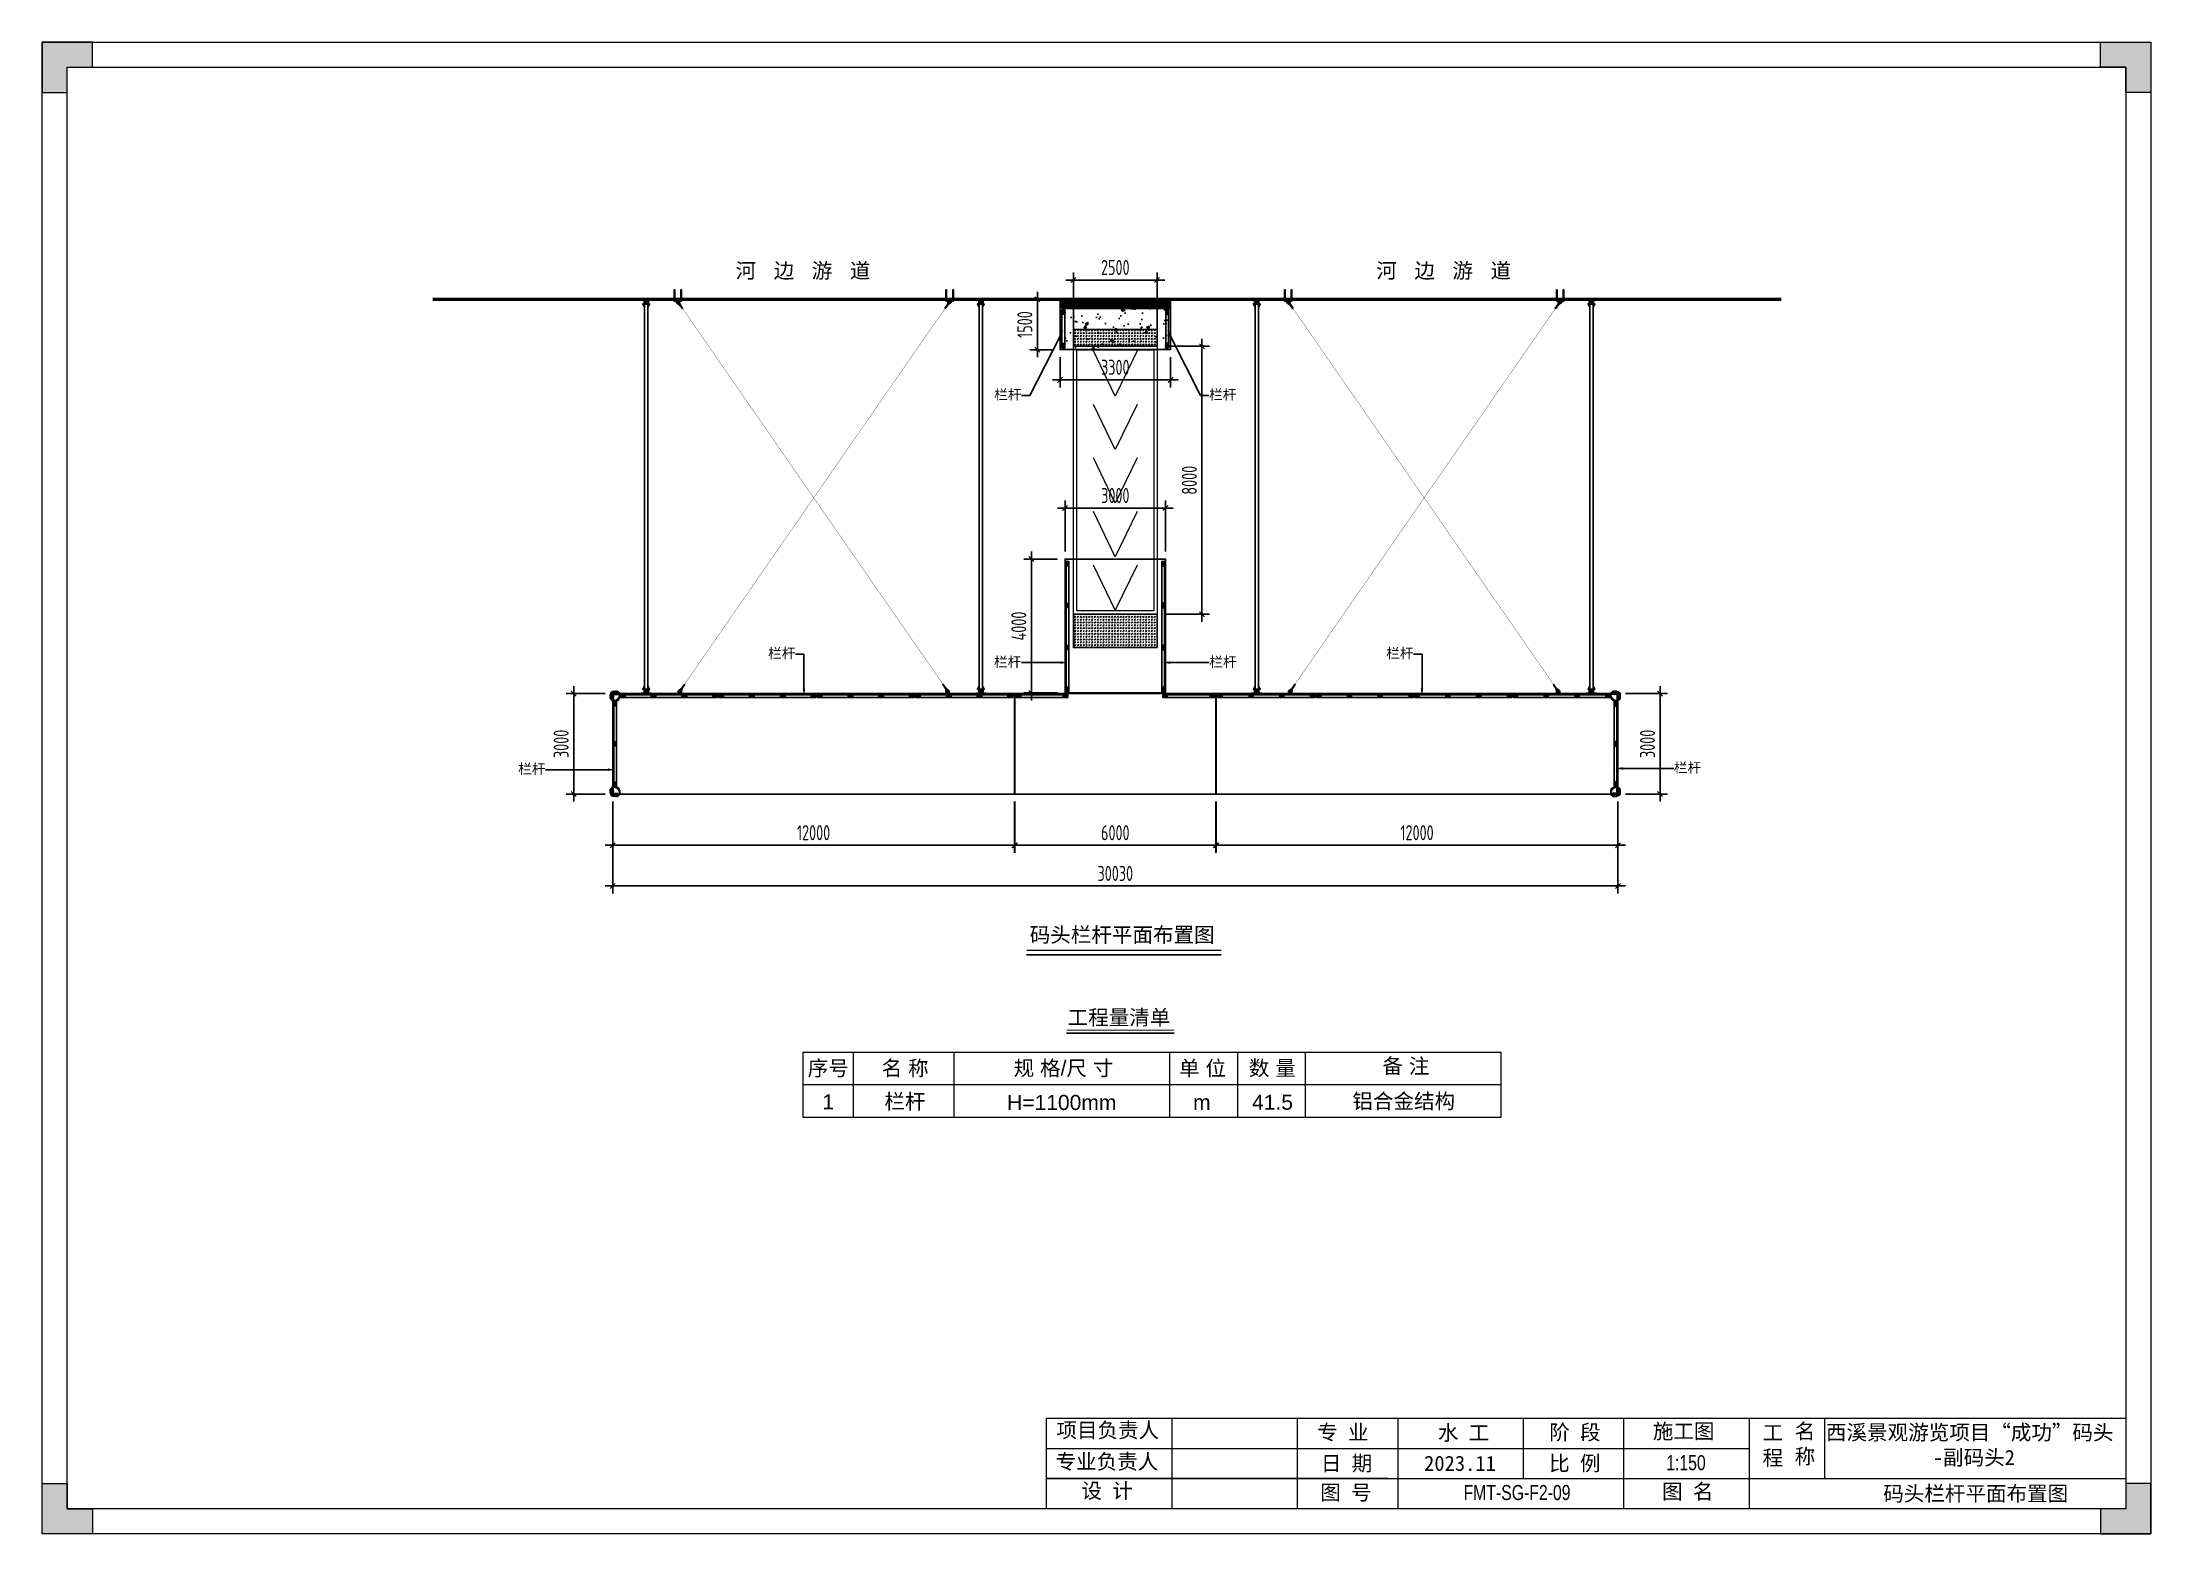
# Model space of a CAD drawing. Header units: millimetres. Extents: x 136606 to 1231039, y 82794 to 127364.
# Drawn here: x 724252 to 787251, y 82794 to 127345 of the extents above; entities that cross this region are included whole.
import ezdxf
from ezdxf import colors
from ezdxf.entities.mleader import LeaderData, LeaderLine
from ezdxf.enums import TextEntityAlignment as Align
from ezdxf.math import Vec2, Vec3

# ---------------------------------------------------------------- set-up
doc = ezdxf.new("R2010")
doc.units = ezdxf.units.MM
for name, pattern in [('CENTER', [0.6, 0.375, -0.075, 0.075, -0.075]), ('DASHDOT2', [12.7, 6.35, -3.175, 0, -3.175]), ('DASHED2', [0.375, 0.25, -0.125]), ('HIDDEN', [9.525, 6.35, -3.175])]:
    doc.linetypes.add(name, pattern=pattern)
for name, color, linetype in [('0 @ 1', 7, 'Continuous'), ('BS-Annectent', 115, 'Continuous'), ('HR-dimension', 9, 'Continuous'), ('HR-pontoon', 161, 'Continuous'), ('STEEL', 34, 'Continuous'), ('护角', 30, 'Continuous'), ('方管', 100, 'Continuous'), ('粗实线', 7, 'Continuous')]:
    doc.layers.add(name, color=color, linetype=linetype)
for name, color, linetype, lineweight in [('加强板', 140, 'Continuous', 18), ('图框', 7, 'Continuous', 13), ('扣板', 7, 'Continuous', 9), ('抱桩器', 1, 'Continuous', 18), ('文本', 3, 'Continuous', 13)]:
    doc.layers.add(name, color=color, linetype=linetype, lineweight=lineweight)
doc.styles.add('Arial', font='arial.ttf')
doc.styles.add('hztxt', font='ros1.shx', dxfattribs={"width": 0.8, "bigfont": 'hztxt.shx'})
doc.styles.get("Standard").update_dxf_attribs({"font": 'arial.ttf'})
doc.dimstyles.new('DIM-150', dxfattribs={"dimscale": 150, "dimtxt": 3, "dimasz": 1, "dimexe": 1.5, "dimexo": 1.5, "dimgap": 1, "dimtad": 1, "dimdec": 1, "dimdsep": 46, "dimtxsty": 'hztxt', "dimblk": 'OBLIQUE', "dimcen": 0, "dimdle": 1.5, "dimclrd": 9, "dimclre": 9, "dimclrt": 2, "dimadec": 1, "dimazin": 0, "dimtfac": 1, "dimtdec": 1, "dimtix": 1, "dimtmove": 2, "dimatfit": 3, "dimldrblk": 'ARCHTICK', "dimfxl": 10, "dimtolj": 1, "dimtzin": 0, "dimarcsym": 1})
pattern_1 = [(225, (43212.285, 45564.743), (4.49012806, -4.49012806), []), (225, (43207.795, 45564.743), (4.49012806, -4.49012806), [7.9375, -1.5875, 0, -1.5875])]
pattern_2 = [(225, (-344287.005, -129412.7357), (4.49012806, -4.49012806), []), (225, (-344291.495, -129412.7357), (4.49012806, -4.49012806), [7.9375, -1.5875, 0, -1.5875])]
pattern_3 = [(40.81217054, (-1416366.4012, -675349.6259), (-1.4525846328, 1.682112997), []), (130.81217054, (-1416366.4012, -675349.6259), (-4.5872822625, 1.9116413612), [5.55625, -3.33375])]
pattern_4 = [(40.81217054, (-1423212.2177, -670898.807), (-1.4525846328, 1.682112997), []), (130.81217054, (-1423212.2177, -670898.807), (-4.5872822625, 1.9116413612), [5.55625, -3.33375])]

msp = doc.modelspace()

# ---------------------------------------------------------------- texts
at = {"layer": '文本', "color": 7, "style": 'Arial'}
for s, p in [('河   边   游   道', (744968.2086, 120522.6816)), ('河   边   游   道', (764109.5325, 120522.6816)), ('码头栏杆平面布置图', (753756.7088, 100687.0888)), ('码头栏杆平面布置图', (779257.3497, 83997.4324))]:
    msp.add_text(s, height=450, dxfattribs=at).set_placement(p, align=Align.MIDDLE_LEFT)
at = {"layer": '文本', "color": 7}
msp.add_text('工程量清单', height=450, dxfattribs=at).set_placement((754888.6943, 98217.4599), align=Align.MIDDLE_LEFT)
for s, p in [('备 注', (764996.0549, 96776.6026)), ('序号', (747738.8074, 96711.5013)), ('名 称', (750034.1302, 96711.5013)), ('规 格/尺 寸', (754765.2558, 96711.5013)), ('单 位', (758919.2946, 96711.5013)), ('数 量', (761004.4103, 96711.5013)), ('1', (747738.0798, 95697.5137)), ('栏杆', (750029.6263, 95718.7006)), ('H=1100mm', (754712.6245, 95676.8435)), ('m', (758898.3038, 95681.6981)), ('41.5', (761010.6446, 95681.6981)), ('铝合金结构', (764930.6044, 95727.6354))]:
    msp.add_text(s, height=450, dxfattribs=at).set_placement(p, align=Align.MIDDLE)
at = {"layer": '文本', "style": 'Arial', "width": 0.75}
for s, p in [('1:150', (772772.4859, 84558.241)), ('FMT-SG-F2-09', (766717.3287, 83667.0802))]:
    msp.add_text(s, height=450, dxfattribs=at).set_placement(p, align=Align.BOTTOM_LEFT)

# ---------------------------------------------------------------- blocks, each defined once
blk = doc.blocks.new('GW-TK')
at = {"layer": '图框', "linetype": 'Continuous', "lineweight": 0}
h = blk.add_hatch(color=256, dxfattribs=at)
h.dxf.hatch_style = 1
h.paths.add_polyline_path([(927183.55, 464715.01), (927183.55, 464705.01), (927188.55, 464705.01), (927188.55, 464710.01), (927193.56, 464710.01), (927193.56, 464715.01)])
h = blk.add_hatch(color=256, dxfattribs=at)
h.dxf.hatch_style = 1
h.paths.add_polyline_path([(927593.55, 464715.01), (927593.55, 464710.01), (927598.55, 464710.01), (927598.55, 464705.01), (927603.55, 464705.01), (927603.55, 464715.01)])
h = blk.add_hatch(color=256, dxfattribs=at)
h.dxf.hatch_style = 1
h.paths.add_polyline_path([(927193.56, 464418.01), (927193.56, 464423.01), (927188.55, 464423.01), (927188.55, 464428.01), (927183.55, 464428.01), (927183.55, 464418.01)])
h = blk.add_hatch(color=256, dxfattribs=at)
h.dxf.hatch_style = 1
h.paths.add_polyline_path([(927603.55, 464418.01), (927603.55, 464428.01), (927598.55, 464428.01), (927598.55, 464423.01), (927593.55, 464423.01), (927593.55, 464418.01)])
at = {"layer": '图框', "linetype": 'Continuous'}
for p, q in [((927383.55, 464441.02), (927383.55, 464423.01)), ((927408.55, 464441.02), (927408.55, 464423.01)), ((927433.55, 464441.02), (927433.55, 464423.01)), ((927453.55, 464441.02), (927453.55, 464423.01)), ((927478.55, 464441.02), (927478.55, 464429.01)), ((927498.55, 464441.02), (927498.55, 464423.01)), ((927523.55, 464441.02), (927523.55, 464423.01)), ((927538.55, 464441.02), (927538.55, 464429.01)), ((927383.55, 464435.01), (927523.55, 464435.01)), ((927451.56, 464429.01), (927383.55, 464429.01)), ((927383.55, 464429.01), (927598.55, 464429.01))]:
    blk.add_line(p, q, dxfattribs=at)
at = {"layer": '图框', "linetype": 'Continuous', "lineweight": 0}
for points in [[(927188.55, 464705.01), (927188.55, 464710.01), (927193.56, 464710.01), (927193.56, 464715.01), (927183.55, 464715.01), (927183.55, 464705.01)], [(927598.55, 464705.01), (927598.55, 464710.01), (927593.55, 464710.01), (927593.55, 464715.01), (927603.55, 464715.01), (927603.55, 464705.01)], [(927188.55, 464428.01), (927188.55, 464423.01), (927193.56, 464423.01), (927193.56, 464418.01), (927183.55, 464418.01), (927183.55, 464428.01)], [(927598.55, 464428.01), (927598.55, 464423.01), (927593.55, 464423.01), (927593.55, 464418.01), (927603.55, 464418.01), (927603.55, 464428.01)]]:
    blk.add_lwpolyline(points, close=True, dxfattribs=at)
at = {"layer": '图框'}
for points in [[(927183.55, 464715.01), (927603.55, 464715.01), (927603.55, 464418.01), (927183.55, 464418.01)], [(927188.55, 464710.01), (927598.55, 464710.01), (927598.55, 464423.01), (927188.55, 464423.01)]]:
    blk.add_lwpolyline(points, close=True, dxfattribs=at)
at = {"layer": '图框', "linetype": 'Continuous'}
blk.add_lwpolyline([(927383.55, 464441.02), (927598.55, 464441.02)], dxfattribs=at)
at = {"layer": '图框', "linetype": 'Continuous', "char_height": 3, "attachment_point": 1}
for s, width, heights, insert in [('{\\fSimSun|b0|i0|c134|p2;项目负责人}', 26.0225, [0], (927385.56, 464440.15)), ('{\\fSimSun|b0|i0|c134|p2;专 业}', 12.8345, [0], (927437.53, 464439.73)), ('{\\fSimSun|b0|i0|c134|p2;阶 段}', 17.4775, [0], (927483.73, 464439.73)), ('{\\fSimSun|b0|i0|c134|p2;工 程}', 5.2119, [0], (927526.21, 464439.66)), ('{\\fSimSun|b0|i0|c134|p2;名 称}', 5.2119, [0], (927532.62, 464439.93)), ('{\\fSimSun|b0|i0|c134|p2;专业负责人}', 24.6361, [2.04], (927385.39, 464433.9)), ('{\\fSimSun|b0|i0|c134|p2;日 期}', 11.224, [0], (927438.25, 464433.55)), ('{\\fSimSun|b0|i0|c134|p2;比 例}', 10.9146, [0], (927483.71, 464433.55)), ('{\\fSimSun|b0|i0|c134|p2;设 计}', 16.2353, [0], (927390.55, 464428.09)), ('{\\fSimSun|b0|i0|c134|p2;图 号}', 23.6261, [0], (927438.11, 464427.75)), ('{\\fSimSun|b0|i0|c134|p2;图 名}', 12.066, [0], (927506.19, 464427.94))]:
    blk.add_mtext_dynamic_manual_height_columns(s, width=width, gutter_width=17.5, heights=heights, dxfattribs=dict(at, insert=insert))
at = {"layer": '图框', "color": 3, "linetype": 'Continuous', "char_height": 3, "attachment_point": 1}
for s, width, insert in [('{\\fSimSun|b0|i0|c134|p2;水 工}', 11.224, (927461.55, 464439.63)), ('\\pt9;{\\fSimSun|b0|i0|c134|p2;施工图}', 18.6303, (927504.36, 464439.94)), ('\\pi0.39911,t9.39911;{\\fSimSun|b0|i0|c134|p2;西溪景观游览项目“成功”码头\\P\\pi21.67411,t30.67411;-副码头2}', 60.0149, (927538.45, 464439.71)), ('{\\fSimSun|b0|i0|c134|p2;2023.11}', 11.224, (927458.8, 464433.55))]:
    blk.add_mtext_dynamic_manual_height_columns(s, width=width, gutter_width=17.5, heights=[0], dxfattribs=dict(at, insert=insert))
blk = doc.blocks.new('_Oblique')
at = {"color": 0, "linetype": 'ByBlock', "lineweight": -2}
blk.add_line((-0.5, -0.5), (0.5, 0.5), dxfattribs=at)
blk = doc.blocks.new('*D700')
at = {"color": 9, "lineweight": -2, "transparency": 16777216}
for p, q in [((741073, 107887), (739907, 107887)), ((740132, 108112), (740132, 104662)), ((741073, 104887), (739907, 104887))]:
    blk.add_line(p, q, dxfattribs=at)
at = {"layer": 'Defpoints', "color": 0, "transparency": 16777216}
for p in [(741298, 107887), (740132, 104887), (741298, 104887)]:
    blk.add_point(p, dxfattribs=at)
at = {"color": 9, "lineweight": -2, "transparency": 16777216, "xscale": 150, "yscale": 150, "zscale": 150}
for p, rotation in [((740132, 107887), 90), ((740132, 104887), 270)]:
    blk.add_blockref('_Oblique', p, dxfattribs=dict(at, rotation=rotation))
at = {"color": 2, "transparency": 16777216, "insert": (739757, 106387), "char_height": 450, "attachment_point": 5, "rotation": 90, "style": 'hztxt'}
blk.add_mtext('\\A1;3000', dxfattribs=at)
blk = doc.blocks.new('_ArchTick')
at = {"color": 0, "linetype": 'ByBlock', "const_width": 0.15}
blk.add_lwpolyline([(-0.5, -0.5), (0.5, 0.5)], dxfattribs=at)
blk = doc.blocks.new('*D701')
at = {"color": 9, "lineweight": -2, "transparency": 16777216}
for p, q in [((771553, 107887), (772813, 107887)), ((772588, 108112), (772588, 104662)), ((771553, 104887), (772813, 104887))]:
    blk.add_line(p, q, dxfattribs=at)
at = {"layer": 'Defpoints', "color": 0, "transparency": 16777216}
for p in [(771328, 107887), (771328, 104887), (772588, 104887)]:
    blk.add_point(p, dxfattribs=at)
at = {"color": 9, "lineweight": -2, "transparency": 16777216, "xscale": 150, "yscale": 150, "zscale": 150}
for p, rotation in [((772588, 107887), 90), ((772588, 104887), 270)]:
    blk.add_blockref('_Oblique', p, dxfattribs=dict(at, rotation=rotation))
at = {"color": 2, "transparency": 16777216, "insert": (772213, 106387), "char_height": 450, "attachment_point": 5, "rotation": 90, "style": 'hztxt'}
blk.add_mtext('\\A1;3000', dxfattribs=at)
blk = doc.blocks.new('*D702')
at = {"color": 9, "lineweight": -2, "transparency": 16777216}
for p, q in [((754588, 113430), (758038, 113430)), ((754813, 112132), (754813, 113655)), ((757813, 112132), (757813, 113655))]:
    blk.add_line(p, q, dxfattribs=at)
at = {"layer": 'Defpoints', "color": 0, "transparency": 16777216}
for p in [(757813, 113430), (754813, 111907), (757813, 111907)]:
    blk.add_point(p, dxfattribs=at)
at = {"color": 9, "lineweight": -2, "transparency": 16777216, "xscale": 150, "yscale": 150, "zscale": 150, "rotation": 180}
blk.add_blockref('_Oblique', (754813, 113430), dxfattribs=at)
at = {"color": 9, "lineweight": -2, "transparency": 16777216, "xscale": 150, "yscale": 150, "zscale": 150}
blk.add_blockref('_Oblique', (757813, 113430), dxfattribs=at)
at = {"color": 2, "transparency": 16777216, "insert": (756313, 113805), "char_height": 450, "attachment_point": 5, "style": 'hztxt'}
blk.add_mtext('\\A1;3000', dxfattribs=at)
blk = doc.blocks.new('*D703')
at = {"color": 9, "lineweight": -2, "transparency": 16777216}
for p, q in [((754588, 111907), (753581, 111907)), ((753806, 112132), (753806, 107682)), ((754588, 107907), (753581, 107907))]:
    blk.add_line(p, q, dxfattribs=at)
at = {"layer": 'Defpoints', "color": 0, "transparency": 16777216}
for p in [(754813, 111907), (753806, 107907), (754813, 107907)]:
    blk.add_point(p, dxfattribs=at)
at = {"color": 9, "lineweight": -2, "transparency": 16777216, "xscale": 150, "yscale": 150, "zscale": 150}
for p, rotation in [((753806, 111907), 90), ((753806, 107907), 270)]:
    blk.add_blockref('_Oblique', p, dxfattribs=dict(at, rotation=rotation))
at = {"color": 2, "transparency": 16777216, "insert": (753431, 109907), "char_height": 450, "attachment_point": 5, "rotation": 90, "style": 'hztxt'}
blk.add_mtext('\\A1;4000', dxfattribs=at)
blk = doc.blocks.new('*D696')
at = {"color": 9, "lineweight": -2, "transparency": 16777216}
for p, q in [((741298, 104662), (741298, 101918)), ((771328, 104662), (771328, 101918)), ((741073, 102143), (771553, 102143))]:
    blk.add_line(p, q, dxfattribs=at)
at = {"layer": 'Defpoints', "color": 0, "transparency": 16777216}
for p in [(741298, 104887), (771328, 104887), (771328, 102143)]:
    blk.add_point(p, dxfattribs=at)
at = {"color": 9, "lineweight": -2, "transparency": 16777216, "xscale": 150, "yscale": 150, "zscale": 150, "rotation": 180}
blk.add_blockref('_Oblique', (741298, 102143), dxfattribs=at)
at = {"color": 9, "lineweight": -2, "transparency": 16777216, "xscale": 150, "yscale": 150, "zscale": 150}
blk.add_blockref('_Oblique', (771328, 102143), dxfattribs=at)
at = {"color": 2, "transparency": 16777216, "insert": (756313, 102518), "char_height": 450, "attachment_point": 5, "style": 'hztxt'}
blk.add_mtext('\\A1;30030', dxfattribs=at)
blk = doc.blocks.new('*D697')
at = {"color": 9, "lineweight": -2, "transparency": 16777216}
for p, q in [((741298, 104662), (741298, 103134)), ((753298, 104662), (753298, 103134)), ((741073, 103359), (753523, 103359))]:
    blk.add_line(p, q, dxfattribs=at)
at = {"layer": 'Defpoints', "color": 0, "transparency": 16777216}
for p in [(741298, 104887), (753298, 104887), (753298, 103359)]:
    blk.add_point(p, dxfattribs=at)
at = {"color": 9, "lineweight": -2, "transparency": 16777216, "xscale": 150, "yscale": 150, "zscale": 150, "rotation": 180}
blk.add_blockref('_Oblique', (741298, 103359), dxfattribs=at)
at = {"color": 9, "lineweight": -2, "transparency": 16777216, "xscale": 150, "yscale": 150, "zscale": 150}
blk.add_blockref('_Oblique', (753298, 103359), dxfattribs=at)
at = {"color": 2, "transparency": 16777216, "insert": (747298, 103734), "char_height": 450, "attachment_point": 5, "style": 'hztxt'}
blk.add_mtext('\\A1;12000', dxfattribs=at)
blk = doc.blocks.new('*D698')
at = {"color": 9, "lineweight": -2, "transparency": 16777216}
for p, q in [((753313, 104662), (753313, 103134)), ((759313, 104662), (759313, 103134)), ((753088, 103359), (759538, 103359))]:
    blk.add_line(p, q, dxfattribs=at)
at = {"layer": 'Defpoints', "color": 0, "transparency": 16777216}
for p in [(753313, 104887), (759313, 104887), (759313, 103359)]:
    blk.add_point(p, dxfattribs=at)
at = {"color": 9, "lineweight": -2, "transparency": 16777216, "xscale": 150, "yscale": 150, "zscale": 150, "rotation": 180}
blk.add_blockref('_Oblique', (753313, 103359), dxfattribs=at)
at = {"color": 9, "lineweight": -2, "transparency": 16777216, "xscale": 150, "yscale": 150, "zscale": 150}
blk.add_blockref('_Oblique', (759313, 103359), dxfattribs=at)
at = {"color": 2, "transparency": 16777216, "insert": (756313, 103734), "char_height": 450, "attachment_point": 5, "style": 'hztxt'}
blk.add_mtext('\\A1;6000', dxfattribs=at)
blk = doc.blocks.new('*D699')
at = {"color": 9, "lineweight": -2, "transparency": 16777216}
for p, q in [((759328, 104662), (759328, 103134)), ((771328, 104662), (771328, 103134)), ((759103, 103359), (771553, 103359))]:
    blk.add_line(p, q, dxfattribs=at)
at = {"layer": 'Defpoints', "color": 0, "transparency": 16777216}
for p in [(759328, 104887), (771328, 104887), (771328, 103359)]:
    blk.add_point(p, dxfattribs=at)
at = {"color": 9, "lineweight": -2, "transparency": 16777216, "xscale": 150, "yscale": 150, "zscale": 150, "rotation": 180}
blk.add_blockref('_Oblique', (759328, 103359), dxfattribs=at)
at = {"color": 9, "lineweight": -2, "transparency": 16777216, "xscale": 150, "yscale": 150, "zscale": 150}
blk.add_blockref('_Oblique', (771328, 103359), dxfattribs=at)
at = {"color": 2, "transparency": 16777216, "insert": (765328, 103734), "char_height": 450, "attachment_point": 5, "style": 'hztxt'}
blk.add_mtext('\\A1;12000', dxfattribs=at)
blk = doc.blocks.new('*U704')
at = {"layer": '加强板'}
blk.add_lwpolyline([(70, -40), (-70, -40), (-70, 40), (70, 40)], close=True, dxfattribs=at)
for points in [[(-54.2, 19), (-45.8, 19)], [(-50, 23.2), (-50, 14.8)], [(45.8, 19), (54.2, 19)], [(50, 23.2), (50, 14.8)], [(-54.2, -19), (-45.8, -19)], [(-50, -14.8), (-50, -23.2)], [(45.8, -19), (54.2, -19)], [(50, -14.8), (50, -23.2)]]:
    blk.add_lwpolyline(points, dxfattribs=at)
for centre in [(-50, 19), (50, 19), (-50, -19), (50, -19)]:
    blk.add_circle(centre, 7, dxfattribs=at)
at = {"layer": '方管', "color": 6}
blk.add_lwpolyline([(-25, 25), (25, 25), (25, -25), (-25, -25)], close=True, dxfattribs=at)
blk = doc.blocks.new('*U705')
at = {"color": 0, "linetype": 'ByBlock', "lineweight": -2, "transparency": 16777216}
for p in [(0, 0), (920, 0), (1840, 0), (2760, 0)]:
    blk.add_blockref('*U704', p, dxfattribs=at)
blk = doc.blocks.new('*U706')
at = {"layer": '加强板'}
blk.add_lwpolyline([(70, -40), (-70, -40), (-70, 40), (70, 40)], close=True, dxfattribs=at)
for points in [[(-54.2, 19), (-45.8, 19)], [(-50, 23.2), (-50, 14.8)], [(45.8, 19), (54.2, 19)], [(50, 23.2), (50, 14.8)], [(-54.2, -19), (-45.8, -19)], [(-50, -14.8), (-50, -23.2)], [(45.8, -19), (54.2, -19)], [(50, -14.8), (50, -23.2)]]:
    blk.add_lwpolyline(points, dxfattribs=at)
for centre in [(-50, 19), (50, 19), (-50, -19), (50, -19)]:
    blk.add_circle(centre, 7, dxfattribs=at)
at = {"layer": '方管', "color": 6}
blk.add_lwpolyline([(-25, 25), (25, 25), (25, -25), (-25, -25)], close=True, dxfattribs=at)
blk = doc.blocks.new('*U707')
at = {"color": 0, "linetype": 'ByBlock', "lineweight": -2, "transparency": 16777216}
for p in [(0, 0), (920, 0), (1840, 0), (2760, 0)]:
    blk.add_blockref('*U706', p, dxfattribs=at)
blk = doc.blocks.new('*U708')
at = {"layer": '加强板'}
blk.add_lwpolyline([(70, -40), (-70, -40), (-70, 40), (70, 40)], close=True, dxfattribs=at)
for points in [[(-54.2, 19), (-45.8, 19)], [(-50, 23.2), (-50, 14.8)], [(45.8, 19), (54.2, 19)], [(50, 23.2), (50, 14.8)], [(-54.2, -19), (-45.8, -19)], [(-50, -14.8), (-50, -23.2)], [(45.8, -19), (54.2, -19)], [(50, -14.8), (50, -23.2)]]:
    blk.add_lwpolyline(points, dxfattribs=at)
for centre in [(-50, 19), (50, 19), (-50, -19), (50, -19)]:
    blk.add_circle(centre, 7, dxfattribs=at)
at = {"layer": '方管', "color": 6}
blk.add_lwpolyline([(-25, 25), (25, 25), (25, -25), (-25, -25)], close=True, dxfattribs=at)
blk = doc.blocks.new('*U709')
at = {"color": 0, "linetype": 'ByBlock', "lineweight": -2, "transparency": 16777216}
for p in [(0, 0), (920, 0), (1840, 0), (2760, 0)]:
    blk.add_blockref('*U708', p, dxfattribs=at)
blk = doc.blocks.new('*U710')
at = {"layer": '加强板'}
blk.add_lwpolyline([(70, -40), (-70, -40), (-70, 40), (70, 40)], close=True, dxfattribs=at)
for points in [[(-54.2, 19), (-45.8, 19)], [(-50, 23.2), (-50, 14.8)], [(45.8, 19), (54.2, 19)], [(50, 23.2), (50, 14.8)], [(-54.2, -19), (-45.8, -19)], [(-50, -14.8), (-50, -23.2)], [(45.8, -19), (54.2, -19)], [(50, -14.8), (50, -23.2)]]:
    blk.add_lwpolyline(points, dxfattribs=at)
for centre in [(-50, 19), (50, 19), (-50, -19), (50, -19)]:
    blk.add_circle(centre, 7, dxfattribs=at)
at = {"layer": '方管', "color": 6}
blk.add_lwpolyline([(-25, 25), (25, 25), (25, -25), (-25, -25)], close=True, dxfattribs=at)
blk = doc.blocks.new('*U711')
at = {"color": 0, "linetype": 'ByBlock', "lineweight": -2, "transparency": 16777216}
for p in [(0, 0), (920, 0), (1840, 0), (2760, 0)]:
    blk.add_blockref('*U710', p, dxfattribs=at)
blk = doc.blocks.new('*U712')
at = {"layer": '加强板'}
blk.add_lwpolyline([(70, -40), (-70, -40), (-70, 40), (70, 40)], close=True, dxfattribs=at)
for points in [[(-54.2, 19), (-45.8, 19)], [(-50, 23.2), (-50, 14.8)], [(45.8, 19), (54.2, 19)], [(50, 23.2), (50, 14.8)], [(-54.2, -19), (-45.8, -19)], [(-50, -14.8), (-50, -23.2)], [(45.8, -19), (54.2, -19)], [(50, -14.8), (50, -23.2)]]:
    blk.add_lwpolyline(points, dxfattribs=at)
for centre in [(-50, 19), (50, 19), (-50, -19), (50, -19)]:
    blk.add_circle(centre, 7, dxfattribs=at)
at = {"layer": '方管', "color": 6}
blk.add_lwpolyline([(-25, 25), (25, 25), (25, -25), (-25, -25)], close=True, dxfattribs=at)
blk = doc.blocks.new('*U713')
at = {"color": 0, "linetype": 'ByBlock', "lineweight": -2, "transparency": 16777216}
for p in [(0, 0), (1250, 0), (2500, 0), (3750, 0)]:
    blk.add_blockref('*U712', p, dxfattribs=at)
blk = doc.blocks.new('*U714')
at = {"layer": '加强板'}
blk.add_lwpolyline([(70, -40), (-70, -40), (-70, 40), (70, 40)], close=True, dxfattribs=at)
for points in [[(-54.2, 19), (-45.8, 19)], [(-50, 23.2), (-50, 14.8)], [(45.8, 19), (54.2, 19)], [(50, 23.2), (50, 14.8)], [(-54.2, -19), (-45.8, -19)], [(-50, -14.8), (-50, -23.2)], [(45.8, -19), (54.2, -19)], [(50, -14.8), (50, -23.2)]]:
    blk.add_lwpolyline(points, dxfattribs=at)
for centre in [(-50, 19), (50, 19), (-50, -19), (50, -19)]:
    blk.add_circle(centre, 7, dxfattribs=at)
at = {"layer": '方管', "color": 6}
blk.add_lwpolyline([(-25, 25), (25, 25), (25, -25), (-25, -25)], close=True, dxfattribs=at)
blk = doc.blocks.new('*U715')
at = {"color": 0, "linetype": 'ByBlock', "lineweight": -2, "transparency": 16777216}
for p in [(0, 0), (1200, 0), (2400, 0)]:
    blk.add_blockref('*U714', p, dxfattribs=at)
blk = doc.blocks.new('*U721')
at = {"color": 252}
blk.add_lwpolyline([(-68, 68), (-69, 69)], dxfattribs=at)
blk.add_circle((-68, 68), 1, dxfattribs=at)
blk.add_arc((-38, 38), 42.4, 133.64949, 136.35051, dxfattribs=at)
at = {"layer": '护角', "color": 252, "linetype": 'Continuous', "lineweight": 15}
for p, q in [((-142, -75), (-142, 38)), ((-124, 38), (-142, 38)), ((-121, 38), (-124, 38)), ((-124, 38), (-124, -95)), ((-112, 38), (-121, 38)), ((-121, 38), (-121, -98)), ((-108, 38), (-112, 38)), ((-112, 38), (-112, -109)), ((-105, 38), (-108, 38)), ((-108, 38), (-108, -115)), ((-105, -115), (-105, 38)), ((-80, 62), (-78, 64)), ((-80, 62), (-71, 53)), ((-78, 64), (-76, 66)), ((-69, 55), (-78, 64)), ((-56, 46), (-76, 66)), ((-71, 53), (-69, 55)), ((-71, 53), (-71, -139)), ((-71, 53), (-68, 53)), ((-58, 44), (-69, 55)), ((-68, -139), (-68, 53)), ((-68, 53), (-42, 24)), ((-64, 78), (-66, 76)), ((-66, 76), (-46, 56)), ((-62, 80), (-64, 78)), ((-64, 78), (-55, 69)), ((-53, 71), (-62, 80)), ((-58, 44), (-56, 46)), ((-53, 71), (-55, 69)), ((-55, 69), (-44, 58)), ((139, 71), (-53, 71)), ((-53, 68), (-53, 71)), ((-53, 68), (139, 68)), ((-24, 42), (-53, 68)), ((-44, 58), (-46, 56)), ((-42, 24), (-42, -139)), ((-38, 142), (75, 142)), ((-38, 124), (-38, 142)), ((-38, 121), (-38, 124)), ((-38, 124), (95, 124)), ((-38, 112), (-38, 121)), ((-38, 121), (98, 121)), ((-38, 108), (-38, 112)), ((-38, 112), (109, 112)), ((-38, 105), (-38, 108)), ((115, 108), (-38, 108)), ((-38, 105), (115, 105)), ((-24, 42), (139, 42)), ((11, 141), (11, 140)), ((75, 142), (95, 124)), ((98, 124), (78, 140)), ((95, 124), (98, 121)), ((101, 122), (98, 124)), ((98, 121), (109, 112)), ((113, 112), (101, 122)), ((109, 112), (115, 108)), ((118, 107), (113, 112)), ((115, 105), (115, 108)), ((117, 105), (118, 107)), ((117, 105), (135, 90)), ((137, 92), (118, 107)), ((135, 90), (137, 92)), ((139, 83), (139, 71)), ((139, 83), (142, 83)), ((139, 71), (139, 68)), ((139, 71), (142, 71)), ((139, 68), (139, 42)), ((142, 42), (139, 42)), ((139, 42), (139, -42)), ((142, 71), (142, 83)), ((142, 42), (142, 71)), ((142, -42), (142, 42)), ((-124, -95), (-142, -75)), ((-140, -78), (-124, -98)), ((-121, -98), (-124, -95)), ((-124, -98), (-122, -101)), ((-122, -101), (-112, -113)), ((-112, -109), (-121, -98)), ((-108, -115), (-112, -109)), ((-112, -113), (-107, -118)), ((-105, -115), (-108, -115)), ((-105, -117), (-107, -118)), ((-107, -118), (-92, -137)), ((-90, -135), (-105, -117)), ((-90, -135), (-92, -137)), ((-71, -139), (-83, -139)), ((-83, -139), (-83, -142)), ((-83, -142), (-71, -142)), ((-71, -139), (-71, -142)), ((-68, -139), (-71, -139)), ((-71, -142), (-42, -142)), ((-42, -139), (-68, -139)), ((-42, -142), (-42, -139)), ((42, -139), (-42, -139)), ((-42, -142), (42, -142)), ((42, -142), (42, -139)), ((142, -42), (139, -42))]:
    blk.add_line(p, q, dxfattribs=at)
at = {"layer": '护角', "color": 252, "linetype": 'HIDDEN', "lineweight": 0}
for p, q in [((-119, 38), (-119, -101)), ((-119, 38), (-114, 38)), ((-114, 38), (-114, -106)), ((-114, 38), (-91, 38)), ((-91, 38), (-91, -134)), ((-91, 38), (-86, 38)), ((-86, 38), (-86, -136)), ((-38, 119), (101, 119)), ((-38, 119), (-38, 114)), ((-38, 114), (-38, 91)), ((-38, 114), (106, 114)), ((-38, 91), (134, 91)), ((-38, 91), (-38, 86)), ((-38, 86), (136, 86)), ((12, 139), (12, 140)), ((12, 139), (12, 139)), ((12, 99), (12, 139)), ((32, 99), (12, 99)), ((12, 49), (13, 50)), ((12, 49), (12, 48)), ((13, 49), (12, 48)), ((12, 48), (12, 48)), ((16, 44), (12, 48)), ((12, 48), (16, 44)), ((13, 48), (12, 48)), ((12, 48), (13, 48)), ((31, 98), (13, 98)), ((13, 49), (13, 50)), ((13, 49), (13, 50)), ((13, 49), (14, 49)), ((14, 49), (13, 49)), ((13, 49), (13, 49)), ((13, 49), (13, 49)), ((13, 49), (14, 49)), ((14, 49), (13, 48)), ((14, 47), (13, 48)), ((14, 47), (13, 48)), ((13, 48), (13, 48)), ((13, 48), (16, 45)), ((14, 47), (14, 47)), ((15, 48), (15, 47)), ((16, 47), (15, 47)), ((15, 47), (15, 46)), ((15, 47), (15, 47)), ((15, 47), (15, 47)), ((16, 47), (15, 47)), ((15, 47), (17, 45)), ((15, 47), (15, 47)), ((15, 47), (15, 47)), ((15, 47), (15, 47)), ((15, 47), (15, 47)), ((15, 47), (15, 47)), ((16, 45), (15, 46)), ((15, 46), (15, 46)), ((16, 45), (15, 46)), ((27, 97), (16, 97)), ((16, 69), (16, 97)), ((27, 69), (16, 69)), ((16, 48), (16, 48)), ((16, 48), (16, 48)), ((18, 47), (16, 48)), ((16, 48), (18, 47)), ((16, 48), (16, 48)), ((16, 47), (16, 48)), ((16, 47), (16, 47)), ((16, 47), (18, 46)), ((18, 46), (16, 47)), ((16, 47), (16, 47)), ((18, 47), (16, 47)), ((16, 47), (18, 47)), ((17, 45), (16, 45)), ((17, 44), (16, 45)), ((16, 44), (16, 45)), ((16, 44), (16, 45)), ((16, 44), (16, 45)), ((16, 45), (16, 45)), ((16, 45), (16, 45)), ((16, 45), (16, 45)), ((16, 44), (16, 44)), ((17, 44), (16, 44)), ((17, 44), (17, 44)), ((18, 47), (18, 47)), ((18, 47), (18, 47)), ((18, 47), (18, 46)), ((18, 47), (18, 46)), ((18, 47), (18, 47)), ((18, 47), (18, 46)), ((18, 46), (18, 46)), ((18, 46), (18, 46)), ((18, 46), (19, 46)), ((18, 46), (18, 46)), ((19, 46), (18, 46)), ((27, 97), (27, 69)), ((32, 139), (32, 99)), ((67, 102), (67, 110)), ((67, 110), (67, 110)), ((67, 71), (67, 102)), ((72, 115), (72, 103)), ((72, 115), (101, 115)), ((72, 103), (72, 115)), ((72, 115), (100, 115)), ((72, 115), (72, 115)), ((72, 103), (72, 71)), ((72, 103), (118, 103)), ((72, 68), (72, 71)), ((72, 71), (139, 71)), ((72, 71), (72, 68)), ((101, 119), (75, 142)), ((137, 81), (99, 43)), ((101, 115), (100, 115)), ((106, 114), (101, 119)), ((118, 103), (101, 115)), ((101, 115), (118, 103)), ((134, 91), (106, 114)), ((135, 89), (118, 103)), ((134, 90), (134, 91)), ((140, 88), (136, 86)), ((136, 3), (137, 81)), ((137, 81), (137, 83)), ((142, 83), (137, 83)), ((142, 81), (137, 81)), ((139, 71), (139, 82)), ((139, 68), (139, 71)), ((139, 71), (139, 68)), ((-142, -75), (-119, -101)), ((-139, -12), (-99, -12)), ((-99, -32), (-139, -32)), ((-119, -101), (-114, -106)), ((-103, -72), (-115, -72)), ((-115, -72), (-115, -72)), ((-115, -72), (-115, -101)), ((-115, -72), (-103, -72)), ((-115, -100), (-115, -72)), ((-115, -101), (-115, -100)), ((-115, -101), (-103, -118)), ((-103, -118), (-115, -101)), ((-114, -106), (-91, -134)), ((-110, -67), (-102, -67)), ((-110, -67), (-110, -67)), ((-71, -72), (-103, -72)), ((-103, -72), (-103, -118)), ((-103, -118), (-89, -135)), ((-102, -67), (-71, -67)), ((-99, -32), (-99, -12)), ((-98, -13), (-98, -31)), ((-97, -27), (-97, -16)), ((-97, -16), (-69, -16)), ((-69, -27), (-97, -27)), ((-91, -134), (-90, -134)), ((-86, -136), (-88, -140)), ((-83, -137), (-83, -142)), ((-83, -137), (-81, -137)), ((-82, -139), (-71, -139)), ((-43, -99), (-81, -137)), ((-81, -137), (-3, -136)), ((-81, -137), (-81, -142)), ((-71, -72), (-68, -72)), ((-71, -139), (-71, -72)), ((-71, -72), (-68, -72)), ((-71, -139), (-68, -139)), ((-68, -139), (-71, -139)), ((-69, -16), (-69, -27))]:
    blk.add_line(p, q, dxfattribs=at)
at = {"layer": '护角', "color": 252, "linetype": 'HIDDEN', "lineweight": 0, "flags": 128}
for points in [[(72, 103), (71, 103), (70, 103), (69, 103), (68, 103), (67, 103), (67, 103), (67, 102), (67, 102)], [(72, 103), (71, 103), (70, 103), (69, 103), (68, 103), (67, 103), (67, 103), (67, 102), (67, 102)], [(109, 115), (109, 115), (108, 115), (108, 115), (108, 115), (107, 115), (107, 114), (106, 114), (106, 114)], [(137, 92), (137, 92), (136, 92), (136, 92), (136, 92), (135, 92), (135, 92), (134, 91), (134, 91)], [(137, 92), (137, 92), (137, 92), (136, 92), (136, 92), (135, 92), (135, 91), (134, 91), (134, 90)], [(-114, -106), (-114, -106), (-114, -107), (-115, -107), (-115, -108), (-115, -108), (-115, -108), (-115, -109), (-115, -109)], [(-102, -67), (-102, -67), (-103, -67), (-103, -67), (-103, -68), (-103, -69), (-103, -70), (-103, -71), (-103, -72)], [(-102, -67), (-102, -67), (-103, -67), (-103, -67), (-103, -68), (-103, -69), (-103, -70), (-103, -71), (-103, -72)], [(-91, -134), (-91, -134), (-92, -135), (-92, -135), (-92, -136), (-92, -136), (-92, -136), (-92, -137), (-92, -137)], [(-90, -134), (-91, -134), (-91, -135), (-92, -135), (-92, -136), (-92, -136), (-92, -137), (-92, -137), (-92, -137)]]:
    blk.add_lwpolyline(points, dxfattribs=at)
at = {"layer": '护角', "color": 252, "linetype": 'HIDDEN', "lineweight": 0}
for radius in [5.15, 5.45, 4.85, 4.21, 4.51, 3.91]:
    blk.add_circle((15, 47), radius, dxfattribs=at)
at = {"layer": '护角', "color": 252, "linetype": 'Continuous', "lineweight": 15}
for centre, radius, start, end in [((-38, 38), 103, 90, 180), ((-38, 38), 85.9, 90, 180), ((-38, 38), 82.8, 90, 180), ((-38, 38), 73.2, 90, 180), ((-38, 38), 70, 90, 180), ((-38, 38), 67, 90, 180), ((-71, 71), 13, 45, 225), ((-71, 71), 10, 45, 225), ((-71, 71), 7, 45, 225), ((-71, 53), 3, 360, 45), ((-53, 71), 3, 225, 270), ((75, 137), 5, 50.79345, 89.41517), ((96, 121), 3.51, 52.87496, 107.33356), ((100, 119), 2.82, 63.88427, 133.03824), ((111, 110), 2.82, 63.88427, 133.03824), ((115, 103), 5, 50.79345, 90), ((115, 103), 2, 50.79345, 90), ((130, 83), 9, 360, 50.79345), ((130, 83), 12, 360, 50.79345), ((139, 71), 3, 270, 360), ((-137, -75), 5, 181.21878, 219.20655), ((-121, -96), 3.51, 162.66644, 217.12504), ((-119, -100), 2.82, 136.96176, 206.11573), ((-110, -111), 2.82, 136.96176, 206.11573), ((-103, -115), 5, 180, 219.20655), ((-103, -115), 2, 180, 219.20655), ((-83, -130), 12, 219.20655, 270), ((-83, -130), 9, 219.20655, 270), ((-71, -139), 3, 270, 360), ((42, -42), 97, 270, 360), ((42, -42), 100, 270, 360)]:
    blk.add_arc(centre, radius, start, end, dxfattribs=at)
at = {"layer": '护角', "color": 252, "linetype": 'HIDDEN', "lineweight": 0}
for centre, radius, start, end in [((-38, 38), 80.9, 90, 180), ((-38, 38), 75.1, 90, 180), ((-38, 38), 52.2, 90, 180), ((-38, 38), 47.5, 90, 180), ((13, 99), 1, 180, 270), ((13, 48), 0.6, 135, 225), ((13, 48), 0.3, 135, 225), ((14, 49), 0.6, 131.12771, 135), ((14, 48), 0.3, 135, 225), ((14, 49), 0.3, 131.12771, 135), ((14, 48), 0.6, 135, 225), ((15, 47), 0.3, 225, 315), ((15, 47), 0.6, 225, 315), ((15, 97), 1, 360, 90), ((15, 69), 1, 270, 360), ((16, 47), 0.3, 70.92801, 135), ((15, 47), 0.3, 135, 225), ((15, 47), 0.6, 135, 225), ((16, 47), 0.6, 70.92801, 135), ((16, 48), 0.3, 160.12496, 251.2356), ((16, 48), 0.6, 160.12496, 251.2356), ((16, 45), 0.3, 315, 45), ((16, 45), 0.3, 225, 315), ((16, 45), 0.6, 225, 315), ((16, 45), 0.6, 315, 45), ((18, 47), 0.3, 315, 71.2356), ((18, 47), 0.6, 315, 71.2356), ((18, 47), 0.3, 250.92801, 315), ((18, 47), 0.6, 250.92801, 315), ((28, 97), 1, 90, 180), ((28, 69), 1, 180, 270), ((31, 99), 1, 270, 360), ((64, 71), 3, 270, 360), ((72, 110), 5, 89.94824, 179.94815), ((72, 110), 5, 90, 180), ((100, 118), 3, 272.90885, 50.79345), ((102, 116), 3.28, 53.98184, 112.11928), ((101, 118), 3, 270.21036, 50.54619), ((113, 108), 6.12, 311.28206, 345.82511), ((131, 94), 6.12, 311.28206, 345.82511), ((130, 82), 9, 360, 50.79345), ((130, 83), 7, 360, 27.23878), ((138, -16), 19.7, 78.42088, 94.05926), ((94, -110), 121, 68.99209, 69.52145), ((138, 116), 113, 269.50522, 271.67924), ((139, 85), 3.55, 258.63095, 310.39069), ((139, 74), 3.55, 258.63095, 310.39069), ((-118, -100), 3, 219.20655, 357.20531), ((-116, -102), 3.28, 157.88072, 216.01816), ((-118, -101), 3, 219.45381, 359.78964), ((-110, -72), 5, 90.05185, 180.05176), ((-110, -72), 5, 90, 180), ((-108, -113), 6.12, 284.17489, 318.71794), ((-99, -13), 1, 360, 90), ((-99, -31), 1, 270, 360), ((-97, -15), 1, 180, 270), ((-97, -28), 1, 90, 180), ((-94, -131), 6.12, 284.17489, 318.71794), ((-82, -130), 9, 219.20655, 270), ((-83, -130), 7, 242.76122, 270), ((-85, -139), 3.55, 319.60931, 11.36905), ((-71, -64), 3, 270, 360), ((-74, -139), 3.55, 319.60931, 11.36905), ((-69, -15), 1, 270, 360), ((-69, -28), 1, 360, 90), ((16, -138), 19.7, 175.94074, 191.57912), ((110, -94), 121, 200.47855, 201.00791), ((-116, -138), 113, 358.32076, 0.49478), ((20, -138), 21.8, 351.15108, 2.60456), ((138, -20), 21.8, 267.39543, 278.84892)]:
    blk.add_arc(centre, radius, start, end, dxfattribs=at)
at = {"layer": '护角', "color": 252, "linetype": 'HIDDEN', "lineweight": 0, "extrusion": (0, 0, -1)}
for centre, major_axis, start_param, end_param in [((72, 71), (5, 0), 1.570796, 3.141593), ((72, 71), (5, 0), 1.570796, 3.141593), ((-71, -72), (0, 5), 0, 1.570796), ((-71, -72), (0, 5), 0, 1.570796)]:
    blk.add_ellipse(centre, major_axis=major_axis, ratio=0.155291, start_param=start_param, end_param=end_param, dxfattribs=at)
at = {"layer": '护角', "color": 252, "linetype": 'Continuous', "lineweight": 15}
for points, knots in [([(-58, 44), (-57, 43), (-57, 42), (-55, 41), (-55, 40), (-53, 38), (-51, 36), (-49, 33), (-47, 31), (-46, 28), (-45, 28), (-44, 26), (-44, 26), (-43, 25), (-43, 25), (-42, 24)], [0, 0, 0, 0, 0.125, 0.125, 0.25, 0.25, 0.5, 0.5, 0.75, 0.75, 0.875, 0.875, 0.9375, 0.9375, 1, 1, 1, 1]), ([(-56, 46), (-55, 45), (-54, 44), (-53, 43), (-52, 42), (-51, 39), (-49, 37), (-47, 34), (-46, 32), (-45, 29), (-44, 28), (-44, 26), (-43, 26), (-43, 25), (-43, 25), (-43, 24), (-42, 24)], [0, 0, 0, 0, 0.125, 0.125, 0.25, 0.25, 0.5, 0.5, 0.75, 0.75, 0.875, 0.875, 0.9375, 0.96875, 0.96875, 1, 1, 1, 1]), ([(-46, 56), (-45, 55), (-44, 54), (-43, 53), (-42, 52), (-39, 51), (-37, 49), (-34, 47), (-32, 46), (-29, 45), (-28, 44), (-26, 44), (-26, 43), (-25, 43), (-25, 43), (-24, 43), (-24, 42)], [0, 0, 0, 0, 0.125, 0.125, 0.25, 0.25, 0.5, 0.5, 0.75, 0.75, 0.875, 0.875, 0.9375, 0.96875, 0.96875, 1, 1, 1, 1]), ([(-44, 58), (-43, 57), (-42, 57), (-41, 55), (-40, 55), (-38, 53), (-36, 51), (-33, 49), (-31, 47), (-28, 46), (-28, 45), (-26, 44), (-26, 44), (-25, 43), (-25, 43), (-24, 42)], [0, 0, 0, 0, 0.125, 0.125, 0.25, 0.25, 0.5, 0.5, 0.75, 0.75, 0.875, 0.875, 0.9375, 0.9375, 1, 1, 1, 1]), ([(32, 141), (32, 141), (31, 141), (29, 141), (26, 141), (23, 141), (19, 141), (15, 141), (13, 141), (11, 141), (11, 141), (11, 141)], [0, 0, 0, 0, 0.0291215, 0.1682644, 0.30651, 0.444267, 0.5819582, 0.7197998, 0.8579004, 0.9963449, 1, 1, 1, 1]), ([(11, 140), (11, 140), (11, 140), (12, 140), (12, 140), (12, 140)], [0, 0, 0, 0, 0.396325, 0.970782, 1, 1, 1, 1]), ([(11, 140), (12, 140), (13, 139), (16, 139), (19, 138), (23, 138), (27, 139), (29, 139), (31, 139), (32, 140), (32, 140)], [0, 0, 0, 0, 0.123491, 0.262691, 0.400101, 0.534841, 0.66819, 0.802628, 0.939755, 1, 1, 1, 1]), ([(11, 140), (11, 140), (11, 140), (11, 140), (11, 140), (11, 140)], [0, 0, 0, 0, 0.053701, 0.903462, 1, 1, 1, 1]), ([(12, 140), (12, 140), (12, 140), (14, 140), (16, 140), (19, 140), (23, 140), (26, 140), (29, 140), (31, 140), (32, 140), (31, 139), (31, 139)], [0, 0, 0, 0, 0.0428748, 0.1572186, 0.2714708, 0.3857156, 0.499944, 0.6141782, 0.7286369, 0.8436234, 0.9586578, 1, 1, 1, 1]), ([(32, 140), (32, 140), (33, 140), (33, 140), (32, 141), (32, 141)], [0, 0, 0, 0, 0.282819, 0.61138, 1, 1, 1, 1]), ([(32, 140), (32, 140), (32, 140), (32, 140), (32, 140)], [0, 0, 0, 0, 0.702971, 1, 1, 1, 1]), ([(-141, -11), (-141, -11), (-141, -12), (-141, -15), (-141, -18), (-141, -22), (-141, -25), (-141, -29), (-141, -31), (-141, -31), (-141, -31)], [0, 0, 0, 0, 0.1381281, 0.2751236, 0.4112387, 0.5470574, 0.6829065, 0.8189532, 0.9552806, 1, 1, 1, 1]), ([(-140, -11), (-140, -11), (-140, -11), (-140, -10), (-140, -11), (-141, -11)], [0, 0, 0, 0, 0.087697, 0.4518, 1, 1, 1, 1]), ([(-141, -31), (-141, -32), (-141, -32), (-140, -33), (-140, -33)], [0, 0, 0, 0, 0.539072, 1, 1, 1, 1]), ([(-140, -12), (-140, -12), (-140, -11), (-140, -11), (-140, -11)], [0, 0, 0, 0, 0.55929, 1, 1, 1, 1]), ([(-140, -32), (-140, -32), (-139, -31), (-139, -29), (-139, -26), (-138, -22), (-138, -19), (-139, -15), (-139, -13), (-140, -12), (-140, -11)], [0, 0, 0, 0, 0.072227, 0.210773, 0.348693, 0.4843, 0.617475, 0.750147, 0.884686, 1, 1, 1, 1]), ([(-139, -32), (-139, -31), (-140, -31), (-140, -30), (-140, -28), (-140, -25), (-140, -22), (-140, -18), (-140, -15), (-140, -13), (-140, -12), (-139, -12), (-139, -12)], [0, 0, 0, 0, 0.061735, 0.169166, 0.276203, 0.383335, 0.490458, 0.597566, 0.704777, 0.812477, 0.920905, 1, 1, 1, 1]), ([(-140, -32), (-140, -32), (-140, -32), (-140, -32), (-140, -32)], [0, 0, 0, 0, 0.361174, 1, 1, 1, 1]), ([(-140, -33), (-140, -33), (-140, -33), (-140, -32), (-140, -32)], [0, 0, 0, 0, 0.473442, 1, 1, 1, 1])]:
    blk.add_open_spline(points, degree=3, knots=knots, dxfattribs=at)
at = {"layer": '护角', "color": 252, "linetype": 'HIDDEN', "lineweight": 0}
for points, knots in [([(137, 3), (136, -1), (134, -5), (131, -13), (129, -17), (123, -28), (119, -35), (113, -44), (111, -46), (109, -49), (108, -51), (104, -56), (101, -60), (93, -69), (88, -76), (76, -88), (69, -93), (61, -100), (59, -101), (56, -104), (54, -105), (49, -109), (46, -112), (35, -119), (28, -123), (17, -129), (13, -131), (5, -134), (1, -136), (-3, -137)], [0, 0, 0, 0, 0.0625, 0.0625, 0.125, 0.125, 0.25, 0.25, 0.28125, 0.28125, 0.3125, 0.3125, 0.375, 0.375, 0.5, 0.5, 0.625, 0.625, 0.65625, 0.65625, 0.6875, 0.6875, 0.75, 0.75, 0.875, 0.875, 0.9375, 0.9375, 1, 1, 1, 1]), ([(-3, -136), (1, -135), (5, -133), (12, -130), (16, -128), (27, -122), (34, -117), (45, -110), (48, -108), (54, -104), (55, -103), (59, -100), (60, -99), (68, -92), (75, -87), (87, -75), (92, -68), (100, -59), (103, -55), (107, -50), (108, -49), (110, -45), (112, -43), (117, -35), (122, -27), (128, -16), (130, -12), (133, -5), (135, -1), (136, 3)], [0, 0, 0, 0, 0.0625, 0.0625, 0.125, 0.125, 0.25, 0.25, 0.3125, 0.3125, 0.34375, 0.34375, 0.375, 0.375, 0.5, 0.5, 0.625, 0.625, 0.6875, 0.6875, 0.71875, 0.71875, 0.75, 0.75, 0.875, 0.875, 0.9375, 0.9375, 1, 1, 1, 1]), ([(31, 139), (31, 139), (32, 139), (31, 139), (29, 138), (26, 138), (23, 137), (19, 137), (16, 138), (14, 138), (12, 139), (12, 139), (12, 139)], [0, 0, 0, 0, 0.033437, 0.143125, 0.251235, 0.357374, 0.462741, 0.569231, 0.677792, 0.787655, 0.897334, 1, 1, 1, 1]), ([(16, 48), (16, 48), (16, 48), (16, 48), (16, 48), (16, 49), (16, 49), (16, 49), (16, 49), (16, 50), (15, 50), (15, 50), (15, 50), (15, 50), (15, 50), (14, 50), (14, 50), (14, 50), (14, 50), (14, 50), (13, 50), (13, 49)], [0, 0, 0, 0, 0.0625, 0.0625, 0.125, 0.125, 0.25, 0.25, 0.375, 0.375, 0.5, 0.5, 0.625, 0.625, 0.6875, 0.6875, 0.75, 0.75, 0.875, 0.875, 1, 1, 1, 1]), ([(13, 50), (13, 50), (13, 50), (14, 50), (14, 50), (14, 50), (14, 50), (15, 50), (15, 50), (15, 50), (15, 50), (15, 50), (15, 50), (16, 50), (16, 50), (16, 50), (16, 49), (16, 49), (16, 49), (17, 49), (17, 49), (17, 48), (17, 48), (16, 48), (16, 48), (16, 48)], [0, 0, 0, 0, 0.125, 0.125, 0.25, 0.25, 0.3125, 0.3125, 0.375, 0.375, 0.4375, 0.4375, 0.5, 0.5, 0.625, 0.625, 0.75, 0.75, 0.8125, 0.8125, 0.875, 0.875, 0.9375, 0.9375, 1, 1, 1, 1]), ([(13, 49), (14, 49), (14, 49), (14, 49), (14, 50), (15, 50), (15, 50), (15, 50), (15, 49), (15, 49), (15, 49), (15, 49), (15, 49), (16, 49), (16, 49), (16, 49), (16, 49), (16, 48), (16, 48), (16, 48), (16, 48), (16, 48), (16, 48), (15, 47)], [0, 0, 0, 0, 0.125, 0.125, 0.25, 0.25, 0.375, 0.375, 0.4375, 0.4375, 0.5, 0.5, 0.5625, 0.5625, 0.625, 0.625, 0.75, 0.75, 0.8125, 0.8125, 0.875, 0.875, 1, 1, 1, 1]), ([(14, 49), (14, 49), (14, 49), (14, 49), (14, 49), (13, 49)], [0, 0, 0, 0, 0.5, 0.5, 1, 1, 1, 1]), ([(16, 48), (16, 48), (16, 48), (16, 48), (16, 48), (16, 49), (16, 49), (16, 49), (16, 49), (16, 49), (16, 49), (15, 49), (15, 50), (15, 50), (15, 50), (15, 50), (15, 50), (14, 50), (14, 50), (14, 50), (14, 50), (14, 49), (14, 49), (14, 49)], [0, 0, 0, 0, 0.0625, 0.0625, 0.125, 0.125, 0.1875, 0.1875, 0.25, 0.25, 0.375, 0.375, 0.5, 0.5, 0.625, 0.625, 0.6875, 0.6875, 0.75, 0.75, 0.875, 0.875, 1, 1, 1, 1]), ([(15, 48), (15, 48), (16, 48), (16, 49), (15, 49), (15, 49), (14, 49), (14, 49), (14, 49)], [0, 0, 0, 0, 0.584766, 1.113025, 1.62346, 2.135622, 2.635187, 3.297107, 3.297107, 3.297107, 3.297107]), ([(15, 48), (15, 48), (15, 48), (15, 48), (15, 47), (15, 47)], [0, 0, 0, 0, 0.5, 0.5, 1, 1, 1, 1]), ([(136, 86), (136, 87), (135, 88), (135, 89), (135, 89), (134, 90), (134, 90), (134, 90)], [0, 0, 0, 0, 0.5, 0.5, 0.75, 0.75, 1, 1, 1, 1]), ([(137, -42), (137, -34), (137, -27), (137, -12), (137, -5), (137, 3)], [0, 0, 0, 0, 0.5, 0.5, 1, 1, 1, 1]), ([(-139, -12), (-139, -12), (-139, -12), (-139, -12), (-138, -13), (-138, -16), (-137, -19), (-137, -22), (-138, -26), (-138, -29), (-139, -31), (-139, -31), (-139, -32), (-139, -32)], [0, 0, 0, 0, 0.029096, 0.100499, 0.208078, 0.313667, 0.4179, 0.522575, 0.629146, 0.737451, 0.846096, 0.953928, 1, 1, 1, 1]), ([(-90, -134), (-90, -134), (-90, -134), (-89, -135), (-89, -135), (-88, -135), (-87, -136), (-86, -136)], [0, 0, 0, 0, 0.25, 0.25, 0.5, 0.5, 1, 1, 1, 1]), ([(-3, -137), (5, -137), (12, -137), (27, -137), (34, -137), (42, -137)], [0, 0, 0, 0, 0.5, 0.5, 1, 1, 1, 1]), ([(42, -137), (45, -137), (48, -137), (54, -136), (57, -136), (62, -135), (64, -135), (67, -134), (68, -133), (73, -132), (75, -131), (81, -129), (84, -127), (88, -125), (90, -124), (92, -123), (94, -122), (97, -119), (100, -117), (105, -113), (107, -111), (111, -107), (114, -105), (116, -102), (117, -101), (117, -100), (118, -99), (119, -97), (120, -96), (123, -92), (124, -89), (127, -84), (129, -81), (131, -77), (131, -75), (132, -73), (132, -72), (133, -71), (133, -70), (134, -66), (135, -63), (136, -57), (136, -54), (137, -48), (137, -45), (137, -42)], [0, 0, 0, 0, 0.0625, 0.0625, 0.125, 0.125, 0.15625, 0.15625, 0.1875, 0.1875, 0.25, 0.25, 0.3125, 0.3125, 0.34375, 0.34375, 0.375, 0.375, 0.4375, 0.4375, 0.5, 0.5, 0.5625, 0.5625, 0.578125, 0.578125, 0.59375, 0.59375, 0.625, 0.625, 0.6875, 0.6875, 0.75, 0.75, 0.78125, 0.78125, 0.796875, 0.796875, 0.8125, 0.8125, 0.875, 0.875, 0.9375, 0.9375, 1, 1, 1, 1])]:
    blk.add_open_spline(points, degree=3, knots=knots, dxfattribs=at)
blk = doc.blocks.new('*U718')
at = {"color": 0, "linetype": 'ByBlock', "lineweight": -2, "transparency": 16777216}
blk.add_blockref('*U721', (0, 0), dxfattribs=at)
blk = doc.blocks.new('*U719')
at = {"color": 252}
blk.add_lwpolyline([(-68, 68), (-69, 69)], dxfattribs=at)
blk.add_circle((-68, 68), 1, dxfattribs=at)
blk.add_arc((-38, 38), 42.4, 133.64949, 136.35051, dxfattribs=at)
at = {"layer": '护角', "color": 252, "linetype": 'Continuous', "lineweight": 15}
for p, q in [((-142, -75), (-142, 38)), ((-124, 38), (-142, 38)), ((-121, 38), (-124, 38)), ((-124, 38), (-124, -95)), ((-112, 38), (-121, 38)), ((-121, 38), (-121, -98)), ((-108, 38), (-112, 38)), ((-112, 38), (-112, -109)), ((-105, 38), (-108, 38)), ((-108, 38), (-108, -115)), ((-105, -115), (-105, 38)), ((-80, 62), (-78, 64)), ((-80, 62), (-71, 53)), ((-78, 64), (-76, 66)), ((-69, 55), (-78, 64)), ((-56, 46), (-76, 66)), ((-71, 53), (-69, 55)), ((-71, 53), (-71, -139)), ((-71, 53), (-68, 53)), ((-58, 44), (-69, 55)), ((-68, -139), (-68, 53)), ((-68, 53), (-42, 24)), ((-64, 78), (-66, 76)), ((-66, 76), (-46, 56)), ((-62, 80), (-64, 78)), ((-64, 78), (-55, 69)), ((-53, 71), (-62, 80)), ((-58, 44), (-56, 46)), ((-53, 71), (-55, 69)), ((-55, 69), (-44, 58)), ((139, 71), (-53, 71)), ((-53, 68), (-53, 71)), ((-53, 68), (139, 68)), ((-24, 42), (-53, 68)), ((-44, 58), (-46, 56)), ((-42, 24), (-42, -139)), ((-38, 142), (75, 142)), ((-38, 124), (-38, 142)), ((-38, 121), (-38, 124)), ((-38, 124), (95, 124)), ((-38, 112), (-38, 121)), ((-38, 121), (98, 121)), ((-38, 108), (-38, 112)), ((-38, 112), (109, 112)), ((-38, 105), (-38, 108)), ((115, 108), (-38, 108)), ((-38, 105), (115, 105)), ((-24, 42), (139, 42)), ((11, 141), (11, 140)), ((75, 142), (95, 124)), ((98, 124), (78, 140)), ((95, 124), (98, 121)), ((101, 122), (98, 124)), ((98, 121), (109, 112)), ((113, 112), (101, 122)), ((109, 112), (115, 108)), ((118, 107), (113, 112)), ((115, 105), (115, 108)), ((117, 105), (118, 107)), ((117, 105), (135, 90)), ((137, 92), (118, 107)), ((135, 90), (137, 92)), ((139, 83), (139, 71)), ((139, 83), (142, 83)), ((139, 71), (139, 68)), ((139, 71), (142, 71)), ((139, 68), (139, 42)), ((142, 42), (139, 42)), ((139, 42), (139, -42)), ((142, 71), (142, 83)), ((142, 42), (142, 71)), ((142, -42), (142, 42)), ((-124, -95), (-142, -75)), ((-140, -78), (-124, -98)), ((-121, -98), (-124, -95)), ((-124, -98), (-122, -101)), ((-122, -101), (-112, -113)), ((-112, -109), (-121, -98)), ((-108, -115), (-112, -109)), ((-112, -113), (-107, -118)), ((-105, -115), (-108, -115)), ((-105, -117), (-107, -118)), ((-107, -118), (-92, -137)), ((-90, -135), (-105, -117)), ((-90, -135), (-92, -137)), ((-71, -139), (-83, -139)), ((-83, -139), (-83, -142)), ((-83, -142), (-71, -142)), ((-71, -139), (-71, -142)), ((-68, -139), (-71, -139)), ((-71, -142), (-42, -142)), ((-42, -139), (-68, -139)), ((-42, -142), (-42, -139)), ((42, -139), (-42, -139)), ((-42, -142), (42, -142)), ((42, -142), (42, -139)), ((142, -42), (139, -42))]:
    blk.add_line(p, q, dxfattribs=at)
at = {"layer": '护角', "color": 252, "linetype": 'HIDDEN', "lineweight": 0}
for p, q in [((-119, 38), (-119, -101)), ((-119, 38), (-114, 38)), ((-114, 38), (-114, -106)), ((-114, 38), (-91, 38)), ((-91, 38), (-91, -134)), ((-91, 38), (-86, 38)), ((-86, 38), (-86, -136)), ((-38, 119), (101, 119)), ((-38, 119), (-38, 114)), ((-38, 114), (-38, 91)), ((-38, 114), (106, 114)), ((-38, 91), (134, 91)), ((-38, 91), (-38, 86)), ((-38, 86), (136, 86)), ((12, 139), (12, 140)), ((12, 139), (12, 139)), ((12, 99), (12, 139)), ((32, 99), (12, 99)), ((12, 49), (13, 50)), ((12, 49), (12, 48)), ((13, 49), (12, 48)), ((12, 48), (12, 48)), ((16, 44), (12, 48)), ((12, 48), (16, 44)), ((13, 48), (12, 48)), ((12, 48), (13, 48)), ((31, 98), (13, 98)), ((13, 49), (13, 50)), ((13, 49), (13, 50)), ((13, 49), (14, 49)), ((14, 49), (13, 49)), ((13, 49), (13, 49)), ((13, 49), (13, 49)), ((13, 49), (14, 49)), ((14, 49), (13, 48)), ((14, 47), (13, 48)), ((14, 47), (13, 48)), ((13, 48), (13, 48)), ((13, 48), (16, 45)), ((14, 47), (14, 47)), ((15, 48), (15, 47)), ((16, 47), (15, 47)), ((15, 47), (15, 46)), ((15, 47), (15, 47)), ((15, 47), (15, 47)), ((16, 47), (15, 47)), ((15, 47), (17, 45)), ((15, 47), (15, 47)), ((15, 47), (15, 47)), ((15, 47), (15, 47)), ((15, 47), (15, 47)), ((15, 47), (15, 47)), ((16, 45), (15, 46)), ((15, 46), (15, 46)), ((16, 45), (15, 46)), ((27, 97), (16, 97)), ((16, 69), (16, 97)), ((27, 69), (16, 69)), ((16, 48), (16, 48)), ((16, 48), (16, 48)), ((18, 47), (16, 48)), ((16, 48), (18, 47)), ((16, 48), (16, 48)), ((16, 47), (16, 48)), ((16, 47), (16, 47)), ((16, 47), (18, 46)), ((18, 46), (16, 47)), ((16, 47), (16, 47)), ((18, 47), (16, 47)), ((16, 47), (18, 47)), ((17, 45), (16, 45)), ((17, 44), (16, 45)), ((16, 44), (16, 45)), ((16, 44), (16, 45)), ((16, 44), (16, 45)), ((16, 45), (16, 45)), ((16, 45), (16, 45)), ((16, 45), (16, 45)), ((16, 44), (16, 44)), ((17, 44), (16, 44)), ((17, 44), (17, 44)), ((18, 47), (18, 47)), ((18, 47), (18, 47)), ((18, 47), (18, 46)), ((18, 47), (18, 46)), ((18, 47), (18, 47)), ((18, 47), (18, 46)), ((18, 46), (18, 46)), ((18, 46), (18, 46)), ((18, 46), (19, 46)), ((18, 46), (18, 46)), ((19, 46), (18, 46)), ((27, 97), (27, 69)), ((32, 139), (32, 99)), ((67, 102), (67, 110)), ((67, 110), (67, 110)), ((67, 71), (67, 102)), ((72, 115), (72, 103)), ((72, 115), (101, 115)), ((72, 103), (72, 115)), ((72, 115), (100, 115)), ((72, 115), (72, 115)), ((72, 103), (72, 71)), ((72, 103), (118, 103)), ((72, 68), (72, 71)), ((72, 71), (139, 71)), ((72, 71), (72, 68)), ((101, 119), (75, 142)), ((137, 81), (99, 43)), ((101, 115), (100, 115)), ((106, 114), (101, 119)), ((118, 103), (101, 115)), ((101, 115), (118, 103)), ((134, 91), (106, 114)), ((135, 89), (118, 103)), ((134, 90), (134, 91)), ((140, 88), (136, 86)), ((136, 3), (137, 81)), ((137, 81), (137, 83)), ((142, 83), (137, 83)), ((142, 81), (137, 81)), ((139, 71), (139, 82)), ((139, 68), (139, 71)), ((139, 71), (139, 68)), ((-142, -75), (-119, -101)), ((-139, -12), (-99, -12)), ((-99, -32), (-139, -32)), ((-119, -101), (-114, -106)), ((-103, -72), (-115, -72)), ((-115, -72), (-115, -72)), ((-115, -72), (-115, -101)), ((-115, -72), (-103, -72)), ((-115, -100), (-115, -72)), ((-115, -101), (-115, -100)), ((-115, -101), (-103, -118)), ((-103, -118), (-115, -101)), ((-114, -106), (-91, -134)), ((-110, -67), (-102, -67)), ((-110, -67), (-110, -67)), ((-71, -72), (-103, -72)), ((-103, -72), (-103, -118)), ((-103, -118), (-89, -135)), ((-102, -67), (-71, -67)), ((-99, -32), (-99, -12)), ((-98, -13), (-98, -31)), ((-97, -27), (-97, -16)), ((-97, -16), (-69, -16)), ((-69, -27), (-97, -27)), ((-91, -134), (-90, -134)), ((-86, -136), (-88, -140)), ((-83, -137), (-83, -142)), ((-83, -137), (-81, -137)), ((-82, -139), (-71, -139)), ((-43, -99), (-81, -137)), ((-81, -137), (-3, -136)), ((-81, -137), (-81, -142)), ((-71, -72), (-68, -72)), ((-71, -139), (-71, -72)), ((-71, -72), (-68, -72)), ((-71, -139), (-68, -139)), ((-68, -139), (-71, -139)), ((-69, -16), (-69, -27))]:
    blk.add_line(p, q, dxfattribs=at)
at = {"layer": '护角', "color": 252, "linetype": 'HIDDEN', "lineweight": 0, "flags": 128}
for points in [[(72, 103), (71, 103), (70, 103), (69, 103), (68, 103), (67, 103), (67, 103), (67, 102), (67, 102)], [(72, 103), (71, 103), (70, 103), (69, 103), (68, 103), (67, 103), (67, 103), (67, 102), (67, 102)], [(109, 115), (109, 115), (108, 115), (108, 115), (108, 115), (107, 115), (107, 114), (106, 114), (106, 114)], [(137, 92), (137, 92), (136, 92), (136, 92), (136, 92), (135, 92), (135, 92), (134, 91), (134, 91)], [(137, 92), (137, 92), (137, 92), (136, 92), (136, 92), (135, 92), (135, 91), (134, 91), (134, 90)], [(-114, -106), (-114, -106), (-114, -107), (-115, -107), (-115, -108), (-115, -108), (-115, -108), (-115, -109), (-115, -109)], [(-102, -67), (-102, -67), (-103, -67), (-103, -67), (-103, -68), (-103, -69), (-103, -70), (-103, -71), (-103, -72)], [(-102, -67), (-102, -67), (-103, -67), (-103, -67), (-103, -68), (-103, -69), (-103, -70), (-103, -71), (-103, -72)], [(-91, -134), (-91, -134), (-92, -135), (-92, -135), (-92, -136), (-92, -136), (-92, -136), (-92, -137), (-92, -137)], [(-90, -134), (-91, -134), (-91, -135), (-92, -135), (-92, -136), (-92, -136), (-92, -137), (-92, -137), (-92, -137)]]:
    blk.add_lwpolyline(points, dxfattribs=at)
at = {"layer": '护角', "color": 252, "linetype": 'HIDDEN', "lineweight": 0}
for radius in [5.15, 5.45, 4.85, 4.21, 4.51, 3.91]:
    blk.add_circle((15, 47), radius, dxfattribs=at)
at = {"layer": '护角', "color": 252, "linetype": 'Continuous', "lineweight": 15}
for centre, radius, start, end in [((-38, 38), 103, 90, 180), ((-38, 38), 85.9, 90, 180), ((-38, 38), 82.8, 90, 180), ((-38, 38), 73.2, 90, 180), ((-38, 38), 70, 90, 180), ((-38, 38), 67, 90, 180), ((-71, 71), 13, 45, 225), ((-71, 71), 10, 45, 225), ((-71, 71), 7, 45, 225), ((-71, 53), 3, 360, 45), ((-53, 71), 3, 225, 270), ((75, 137), 5, 50.79345, 89.41517), ((96, 121), 3.51, 52.87496, 107.33356), ((100, 119), 2.82, 63.88427, 133.03824), ((111, 110), 2.82, 63.88427, 133.03824), ((115, 103), 5, 50.79345, 90), ((115, 103), 2, 50.79345, 90), ((130, 83), 9, 360, 50.79345), ((130, 83), 12, 360, 50.79345), ((139, 71), 3, 270, 360), ((-137, -75), 5, 181.21878, 219.20655), ((-121, -96), 3.51, 162.66644, 217.12504), ((-119, -100), 2.82, 136.96176, 206.11573), ((-110, -111), 2.82, 136.96176, 206.11573), ((-103, -115), 5, 180, 219.20655), ((-103, -115), 2, 180, 219.20655), ((-83, -130), 12, 219.20655, 270), ((-83, -130), 9, 219.20655, 270), ((-71, -139), 3, 270, 360), ((42, -42), 97, 270, 360), ((42, -42), 100, 270, 360)]:
    blk.add_arc(centre, radius, start, end, dxfattribs=at)
at = {"layer": '护角', "color": 252, "linetype": 'HIDDEN', "lineweight": 0}
for centre, radius, start, end in [((-38, 38), 80.9, 90, 180), ((-38, 38), 75.1, 90, 180), ((-38, 38), 52.2, 90, 180), ((-38, 38), 47.5, 90, 180), ((13, 99), 1, 180, 270), ((13, 48), 0.6, 135, 225), ((13, 48), 0.3, 135, 225), ((14, 49), 0.6, 131.12771, 135), ((14, 48), 0.3, 135, 225), ((14, 49), 0.3, 131.12771, 135), ((14, 48), 0.6, 135, 225), ((15, 47), 0.3, 225, 315), ((15, 47), 0.6, 225, 315), ((15, 97), 1, 360, 90), ((15, 69), 1, 270, 360), ((16, 47), 0.3, 70.92801, 135), ((15, 47), 0.3, 135, 225), ((15, 47), 0.6, 135, 225), ((16, 47), 0.6, 70.92801, 135), ((16, 48), 0.3, 160.12496, 251.2356), ((16, 48), 0.6, 160.12496, 251.2356), ((16, 45), 0.3, 315, 45), ((16, 45), 0.3, 225, 315), ((16, 45), 0.6, 225, 315), ((16, 45), 0.6, 315, 45), ((18, 47), 0.3, 315, 71.2356), ((18, 47), 0.6, 315, 71.2356), ((18, 47), 0.3, 250.92801, 315), ((18, 47), 0.6, 250.92801, 315), ((28, 97), 1, 90, 180), ((28, 69), 1, 180, 270), ((31, 99), 1, 270, 360), ((64, 71), 3, 270, 360), ((72, 110), 5, 89.94824, 179.94815), ((72, 110), 5, 90, 180), ((100, 118), 3, 272.90885, 50.79345), ((102, 116), 3.28, 53.98184, 112.11928), ((101, 118), 3, 270.21036, 50.54619), ((113, 108), 6.12, 311.28206, 345.82511), ((131, 94), 6.12, 311.28206, 345.82511), ((130, 82), 9, 360, 50.79345), ((130, 83), 7, 360, 27.23878), ((138, -16), 19.7, 78.42088, 94.05926), ((94, -110), 121, 68.99209, 69.52145), ((138, 116), 113, 269.50522, 271.67924), ((139, 85), 3.55, 258.63095, 310.39069), ((139, 74), 3.55, 258.63095, 310.39069), ((-118, -100), 3, 219.20655, 357.20531), ((-116, -102), 3.28, 157.88072, 216.01816), ((-118, -101), 3, 219.45381, 359.78964), ((-110, -72), 5, 90.05185, 180.05176), ((-110, -72), 5, 90, 180), ((-108, -113), 6.12, 284.17489, 318.71794), ((-99, -13), 1, 360, 90), ((-99, -31), 1, 270, 360), ((-97, -15), 1, 180, 270), ((-97, -28), 1, 90, 180), ((-94, -131), 6.12, 284.17489, 318.71794), ((-82, -130), 9, 219.20655, 270), ((-83, -130), 7, 242.76122, 270), ((-85, -139), 3.55, 319.60931, 11.36905), ((-71, -64), 3, 270, 360), ((-74, -139), 3.55, 319.60931, 11.36905), ((-69, -15), 1, 270, 360), ((-69, -28), 1, 360, 90), ((16, -138), 19.7, 175.94074, 191.57912), ((110, -94), 121, 200.47855, 201.00791), ((-116, -138), 113, 358.32076, 0.49478), ((20, -138), 21.8, 351.15108, 2.60456), ((138, -20), 21.8, 267.39543, 278.84892)]:
    blk.add_arc(centre, radius, start, end, dxfattribs=at)
at = {"layer": '护角', "color": 252, "linetype": 'HIDDEN', "lineweight": 0, "extrusion": (0, 0, -1)}
for centre, major_axis, start_param, end_param in [((72, 71), (5, 0), 1.570796, 3.141593), ((72, 71), (5, 0), 1.570796, 3.141593), ((-71, -72), (0, 5), 0, 1.570796), ((-71, -72), (0, 5), 0, 1.570796)]:
    blk.add_ellipse(centre, major_axis=major_axis, ratio=0.155291, start_param=start_param, end_param=end_param, dxfattribs=at)
at = {"layer": '护角', "color": 252, "linetype": 'Continuous', "lineweight": 15}
for points, knots in [([(-58, 44), (-57, 43), (-57, 42), (-55, 41), (-55, 40), (-53, 38), (-51, 36), (-49, 33), (-47, 31), (-46, 28), (-45, 28), (-44, 26), (-44, 26), (-43, 25), (-43, 25), (-42, 24)], [0, 0, 0, 0, 0.125, 0.125, 0.25, 0.25, 0.5, 0.5, 0.75, 0.75, 0.875, 0.875, 0.9375, 0.9375, 1, 1, 1, 1]), ([(-56, 46), (-55, 45), (-54, 44), (-53, 43), (-52, 42), (-51, 39), (-49, 37), (-47, 34), (-46, 32), (-45, 29), (-44, 28), (-44, 26), (-43, 26), (-43, 25), (-43, 25), (-43, 24), (-42, 24)], [0, 0, 0, 0, 0.125, 0.125, 0.25, 0.25, 0.5, 0.5, 0.75, 0.75, 0.875, 0.875, 0.9375, 0.96875, 0.96875, 1, 1, 1, 1]), ([(-46, 56), (-45, 55), (-44, 54), (-43, 53), (-42, 52), (-39, 51), (-37, 49), (-34, 47), (-32, 46), (-29, 45), (-28, 44), (-26, 44), (-26, 43), (-25, 43), (-25, 43), (-24, 43), (-24, 42)], [0, 0, 0, 0, 0.125, 0.125, 0.25, 0.25, 0.5, 0.5, 0.75, 0.75, 0.875, 0.875, 0.9375, 0.96875, 0.96875, 1, 1, 1, 1]), ([(-44, 58), (-43, 57), (-42, 57), (-41, 55), (-40, 55), (-38, 53), (-36, 51), (-33, 49), (-31, 47), (-28, 46), (-28, 45), (-26, 44), (-26, 44), (-25, 43), (-25, 43), (-24, 42)], [0, 0, 0, 0, 0.125, 0.125, 0.25, 0.25, 0.5, 0.5, 0.75, 0.75, 0.875, 0.875, 0.9375, 0.9375, 1, 1, 1, 1]), ([(32, 141), (32, 141), (31, 141), (29, 141), (26, 141), (23, 141), (19, 141), (15, 141), (13, 141), (11, 141), (11, 141), (11, 141)], [0, 0, 0, 0, 0.0291215, 0.1682644, 0.30651, 0.444267, 0.5819582, 0.7197998, 0.8579004, 0.9963449, 1, 1, 1, 1]), ([(11, 140), (11, 140), (11, 140), (12, 140), (12, 140), (12, 140)], [0, 0, 0, 0, 0.396325, 0.970782, 1, 1, 1, 1]), ([(11, 140), (12, 140), (13, 139), (16, 139), (19, 138), (23, 138), (27, 139), (29, 139), (31, 139), (32, 140), (32, 140)], [0, 0, 0, 0, 0.123491, 0.262691, 0.400101, 0.534841, 0.66819, 0.802628, 0.939755, 1, 1, 1, 1]), ([(11, 140), (11, 140), (11, 140), (11, 140), (11, 140), (11, 140)], [0, 0, 0, 0, 0.053701, 0.903462, 1, 1, 1, 1]), ([(12, 140), (12, 140), (12, 140), (14, 140), (16, 140), (19, 140), (23, 140), (26, 140), (29, 140), (31, 140), (32, 140), (31, 139), (31, 139)], [0, 0, 0, 0, 0.0428748, 0.1572186, 0.2714708, 0.3857156, 0.499944, 0.6141782, 0.7286369, 0.8436234, 0.9586578, 1, 1, 1, 1]), ([(32, 140), (32, 140), (33, 140), (33, 140), (32, 141), (32, 141)], [0, 0, 0, 0, 0.282819, 0.61138, 1, 1, 1, 1]), ([(32, 140), (32, 140), (32, 140), (32, 140), (32, 140)], [0, 0, 0, 0, 0.702971, 1, 1, 1, 1]), ([(-141, -11), (-141, -11), (-141, -12), (-141, -15), (-141, -18), (-141, -22), (-141, -25), (-141, -29), (-141, -31), (-141, -31), (-141, -31)], [0, 0, 0, 0, 0.1381281, 0.2751236, 0.4112387, 0.5470574, 0.6829065, 0.8189532, 0.9552806, 1, 1, 1, 1]), ([(-140, -11), (-140, -11), (-140, -11), (-140, -10), (-140, -11), (-141, -11)], [0, 0, 0, 0, 0.087697, 0.4518, 1, 1, 1, 1]), ([(-141, -31), (-141, -32), (-141, -32), (-140, -33), (-140, -33)], [0, 0, 0, 0, 0.539072, 1, 1, 1, 1]), ([(-140, -12), (-140, -12), (-140, -11), (-140, -11), (-140, -11)], [0, 0, 0, 0, 0.55929, 1, 1, 1, 1]), ([(-140, -32), (-140, -32), (-139, -31), (-139, -29), (-139, -26), (-138, -22), (-138, -19), (-139, -15), (-139, -13), (-140, -12), (-140, -11)], [0, 0, 0, 0, 0.072227, 0.210773, 0.348693, 0.4843, 0.617475, 0.750147, 0.884686, 1, 1, 1, 1]), ([(-139, -32), (-139, -31), (-140, -31), (-140, -30), (-140, -28), (-140, -25), (-140, -22), (-140, -18), (-140, -15), (-140, -13), (-140, -12), (-139, -12), (-139, -12)], [0, 0, 0, 0, 0.061735, 0.169166, 0.276203, 0.383335, 0.490458, 0.597566, 0.704777, 0.812477, 0.920905, 1, 1, 1, 1]), ([(-140, -32), (-140, -32), (-140, -32), (-140, -32), (-140, -32)], [0, 0, 0, 0, 0.361174, 1, 1, 1, 1]), ([(-140, -33), (-140, -33), (-140, -33), (-140, -32), (-140, -32)], [0, 0, 0, 0, 0.473442, 1, 1, 1, 1])]:
    blk.add_open_spline(points, degree=3, knots=knots, dxfattribs=at)
at = {"layer": '护角', "color": 252, "linetype": 'HIDDEN', "lineweight": 0}
for points, knots in [([(137, 3), (136, -1), (134, -5), (131, -13), (129, -17), (123, -28), (119, -35), (113, -44), (111, -46), (109, -49), (108, -51), (104, -56), (101, -60), (93, -69), (88, -76), (76, -88), (69, -93), (61, -100), (59, -101), (56, -104), (54, -105), (49, -109), (46, -112), (35, -119), (28, -123), (17, -129), (13, -131), (5, -134), (1, -136), (-3, -137)], [0, 0, 0, 0, 0.0625, 0.0625, 0.125, 0.125, 0.25, 0.25, 0.28125, 0.28125, 0.3125, 0.3125, 0.375, 0.375, 0.5, 0.5, 0.625, 0.625, 0.65625, 0.65625, 0.6875, 0.6875, 0.75, 0.75, 0.875, 0.875, 0.9375, 0.9375, 1, 1, 1, 1]), ([(-3, -136), (1, -135), (5, -133), (12, -130), (16, -128), (27, -122), (34, -117), (45, -110), (48, -108), (54, -104), (55, -103), (59, -100), (60, -99), (68, -92), (75, -87), (87, -75), (92, -68), (100, -59), (103, -55), (107, -50), (108, -49), (110, -45), (112, -43), (117, -35), (122, -27), (128, -16), (130, -12), (133, -5), (135, -1), (136, 3)], [0, 0, 0, 0, 0.0625, 0.0625, 0.125, 0.125, 0.25, 0.25, 0.3125, 0.3125, 0.34375, 0.34375, 0.375, 0.375, 0.5, 0.5, 0.625, 0.625, 0.6875, 0.6875, 0.71875, 0.71875, 0.75, 0.75, 0.875, 0.875, 0.9375, 0.9375, 1, 1, 1, 1]), ([(31, 139), (31, 139), (32, 139), (31, 139), (29, 138), (26, 138), (23, 137), (19, 137), (16, 138), (14, 138), (12, 139), (12, 139), (12, 139)], [0, 0, 0, 0, 0.033437, 0.143125, 0.251235, 0.357374, 0.462741, 0.569231, 0.677792, 0.787655, 0.897334, 1, 1, 1, 1]), ([(16, 48), (16, 48), (16, 48), (16, 48), (16, 48), (16, 49), (16, 49), (16, 49), (16, 49), (16, 50), (15, 50), (15, 50), (15, 50), (15, 50), (15, 50), (14, 50), (14, 50), (14, 50), (14, 50), (14, 50), (13, 50), (13, 49)], [0, 0, 0, 0, 0.0625, 0.0625, 0.125, 0.125, 0.25, 0.25, 0.375, 0.375, 0.5, 0.5, 0.625, 0.625, 0.6875, 0.6875, 0.75, 0.75, 0.875, 0.875, 1, 1, 1, 1]), ([(13, 50), (13, 50), (13, 50), (14, 50), (14, 50), (14, 50), (14, 50), (15, 50), (15, 50), (15, 50), (15, 50), (15, 50), (15, 50), (16, 50), (16, 50), (16, 50), (16, 49), (16, 49), (16, 49), (17, 49), (17, 49), (17, 48), (17, 48), (16, 48), (16, 48), (16, 48)], [0, 0, 0, 0, 0.125, 0.125, 0.25, 0.25, 0.3125, 0.3125, 0.375, 0.375, 0.4375, 0.4375, 0.5, 0.5, 0.625, 0.625, 0.75, 0.75, 0.8125, 0.8125, 0.875, 0.875, 0.9375, 0.9375, 1, 1, 1, 1]), ([(13, 49), (14, 49), (14, 49), (14, 49), (14, 50), (15, 50), (15, 50), (15, 50), (15, 49), (15, 49), (15, 49), (15, 49), (15, 49), (16, 49), (16, 49), (16, 49), (16, 49), (16, 48), (16, 48), (16, 48), (16, 48), (16, 48), (16, 48), (15, 47)], [0, 0, 0, 0, 0.125, 0.125, 0.25, 0.25, 0.375, 0.375, 0.4375, 0.4375, 0.5, 0.5, 0.5625, 0.5625, 0.625, 0.625, 0.75, 0.75, 0.8125, 0.8125, 0.875, 0.875, 1, 1, 1, 1]), ([(14, 49), (14, 49), (14, 49), (14, 49), (14, 49), (13, 49)], [0, 0, 0, 0, 0.5, 0.5, 1, 1, 1, 1]), ([(16, 48), (16, 48), (16, 48), (16, 48), (16, 48), (16, 49), (16, 49), (16, 49), (16, 49), (16, 49), (16, 49), (15, 49), (15, 50), (15, 50), (15, 50), (15, 50), (15, 50), (14, 50), (14, 50), (14, 50), (14, 50), (14, 49), (14, 49), (14, 49)], [0, 0, 0, 0, 0.0625, 0.0625, 0.125, 0.125, 0.1875, 0.1875, 0.25, 0.25, 0.375, 0.375, 0.5, 0.5, 0.625, 0.625, 0.6875, 0.6875, 0.75, 0.75, 0.875, 0.875, 1, 1, 1, 1]), ([(15, 48), (15, 48), (16, 48), (16, 49), (15, 49), (15, 49), (14, 49), (14, 49), (14, 49)], [0, 0, 0, 0, 0.584766, 1.113025, 1.62346, 2.135622, 2.635187, 3.297107, 3.297107, 3.297107, 3.297107]), ([(15, 48), (15, 48), (15, 48), (15, 48), (15, 47), (15, 47)], [0, 0, 0, 0, 0.5, 0.5, 1, 1, 1, 1]), ([(136, 86), (136, 87), (135, 88), (135, 89), (135, 89), (134, 90), (134, 90), (134, 90)], [0, 0, 0, 0, 0.5, 0.5, 0.75, 0.75, 1, 1, 1, 1]), ([(137, -42), (137, -34), (137, -27), (137, -12), (137, -5), (137, 3)], [0, 0, 0, 0, 0.5, 0.5, 1, 1, 1, 1]), ([(-139, -12), (-139, -12), (-139, -12), (-139, -12), (-138, -13), (-138, -16), (-137, -19), (-137, -22), (-138, -26), (-138, -29), (-139, -31), (-139, -31), (-139, -32), (-139, -32)], [0, 0, 0, 0, 0.029096, 0.100499, 0.208078, 0.313667, 0.4179, 0.522575, 0.629146, 0.737451, 0.846096, 0.953928, 1, 1, 1, 1]), ([(-90, -134), (-90, -134), (-90, -134), (-89, -135), (-89, -135), (-88, -135), (-87, -136), (-86, -136)], [0, 0, 0, 0, 0.25, 0.25, 0.5, 0.5, 1, 1, 1, 1]), ([(-3, -137), (5, -137), (12, -137), (27, -137), (34, -137), (42, -137)], [0, 0, 0, 0, 0.5, 0.5, 1, 1, 1, 1]), ([(42, -137), (45, -137), (48, -137), (54, -136), (57, -136), (62, -135), (64, -135), (67, -134), (68, -133), (73, -132), (75, -131), (81, -129), (84, -127), (88, -125), (90, -124), (92, -123), (94, -122), (97, -119), (100, -117), (105, -113), (107, -111), (111, -107), (114, -105), (116, -102), (117, -101), (117, -100), (118, -99), (119, -97), (120, -96), (123, -92), (124, -89), (127, -84), (129, -81), (131, -77), (131, -75), (132, -73), (132, -72), (133, -71), (133, -70), (134, -66), (135, -63), (136, -57), (136, -54), (137, -48), (137, -45), (137, -42)], [0, 0, 0, 0, 0.0625, 0.0625, 0.125, 0.125, 0.15625, 0.15625, 0.1875, 0.1875, 0.25, 0.25, 0.3125, 0.3125, 0.34375, 0.34375, 0.375, 0.375, 0.4375, 0.4375, 0.5, 0.5, 0.5625, 0.5625, 0.578125, 0.578125, 0.59375, 0.59375, 0.625, 0.625, 0.6875, 0.6875, 0.75, 0.75, 0.78125, 0.78125, 0.796875, 0.796875, 0.8125, 0.8125, 0.875, 0.875, 0.9375, 0.9375, 1, 1, 1, 1])]:
    blk.add_open_spline(points, degree=3, knots=knots, dxfattribs=at)
blk = doc.blocks.new('*U720')
at = {"color": 0, "linetype": 'ByBlock', "lineweight": -2, "transparency": 16777216}
blk.add_blockref('*U719', (0, 0), dxfattribs=at)
blk = doc.blocks.new('*U716')
blk.add_blockref('*U720', (0, 1432))
at = {"rotation": 90}
blk.add_blockref('*U718', (0, -1432), dxfattribs=at)
blk = doc.blocks.new('*U717')
at = {"color": 0, "linetype": 'ByBlock', "lineweight": -2, "transparency": 16777216}
blk.add_blockref('*U716', (0, 0), dxfattribs=at)
blk = doc.blocks.new('*U727')
at = {"color": 252}
blk.add_lwpolyline([(-68, 68), (-69, 69)], dxfattribs=at)
blk.add_circle((-68, 68), 1, dxfattribs=at)
blk.add_arc((-38, 38), 42.4, 133.64949, 136.35051, dxfattribs=at)
at = {"layer": '护角', "color": 252, "linetype": 'Continuous', "lineweight": 15}
for p, q in [((-142, -75), (-142, 38)), ((-124, 38), (-142, 38)), ((-121, 38), (-124, 38)), ((-124, 38), (-124, -95)), ((-112, 38), (-121, 38)), ((-121, 38), (-121, -98)), ((-108, 38), (-112, 38)), ((-112, 38), (-112, -109)), ((-105, 38), (-108, 38)), ((-108, 38), (-108, -115)), ((-105, -115), (-105, 38)), ((-80, 62), (-78, 64)), ((-80, 62), (-71, 53)), ((-78, 64), (-76, 66)), ((-69, 55), (-78, 64)), ((-56, 46), (-76, 66)), ((-71, 53), (-69, 55)), ((-71, 53), (-71, -139)), ((-71, 53), (-68, 53)), ((-58, 44), (-69, 55)), ((-68, -139), (-68, 53)), ((-68, 53), (-42, 24)), ((-64, 78), (-66, 76)), ((-66, 76), (-46, 56)), ((-62, 80), (-64, 78)), ((-64, 78), (-55, 69)), ((-53, 71), (-62, 80)), ((-58, 44), (-56, 46)), ((-53, 71), (-55, 69)), ((-55, 69), (-44, 58)), ((139, 71), (-53, 71)), ((-53, 68), (-53, 71)), ((-53, 68), (139, 68)), ((-24, 42), (-53, 68)), ((-44, 58), (-46, 56)), ((-42, 24), (-42, -139)), ((-38, 142), (75, 142)), ((-38, 124), (-38, 142)), ((-38, 121), (-38, 124)), ((-38, 124), (95, 124)), ((-38, 112), (-38, 121)), ((-38, 121), (98, 121)), ((-38, 108), (-38, 112)), ((-38, 112), (109, 112)), ((-38, 105), (-38, 108)), ((115, 108), (-38, 108)), ((-38, 105), (115, 105)), ((-24, 42), (139, 42)), ((11, 141), (11, 140)), ((75, 142), (95, 124)), ((98, 124), (78, 140)), ((95, 124), (98, 121)), ((101, 122), (98, 124)), ((98, 121), (109, 112)), ((113, 112), (101, 122)), ((109, 112), (115, 108)), ((118, 107), (113, 112)), ((115, 105), (115, 108)), ((117, 105), (118, 107)), ((117, 105), (135, 90)), ((137, 92), (118, 107)), ((135, 90), (137, 92)), ((139, 83), (139, 71)), ((139, 83), (142, 83)), ((139, 71), (139, 68)), ((139, 71), (142, 71)), ((139, 68), (139, 42)), ((142, 42), (139, 42)), ((139, 42), (139, -42)), ((142, 71), (142, 83)), ((142, 42), (142, 71)), ((142, -42), (142, 42)), ((-124, -95), (-142, -75)), ((-140, -78), (-124, -98)), ((-121, -98), (-124, -95)), ((-124, -98), (-122, -101)), ((-122, -101), (-112, -113)), ((-112, -109), (-121, -98)), ((-108, -115), (-112, -109)), ((-112, -113), (-107, -118)), ((-105, -115), (-108, -115)), ((-105, -117), (-107, -118)), ((-107, -118), (-92, -137)), ((-90, -135), (-105, -117)), ((-90, -135), (-92, -137)), ((-71, -139), (-83, -139)), ((-83, -139), (-83, -142)), ((-83, -142), (-71, -142)), ((-71, -139), (-71, -142)), ((-68, -139), (-71, -139)), ((-71, -142), (-42, -142)), ((-42, -139), (-68, -139)), ((-42, -142), (-42, -139)), ((42, -139), (-42, -139)), ((-42, -142), (42, -142)), ((42, -142), (42, -139)), ((142, -42), (139, -42))]:
    blk.add_line(p, q, dxfattribs=at)
at = {"layer": '护角', "color": 252, "linetype": 'HIDDEN', "lineweight": 0}
for p, q in [((-119, 38), (-119, -101)), ((-119, 38), (-114, 38)), ((-114, 38), (-114, -106)), ((-114, 38), (-91, 38)), ((-91, 38), (-91, -134)), ((-91, 38), (-86, 38)), ((-86, 38), (-86, -136)), ((-38, 119), (101, 119)), ((-38, 119), (-38, 114)), ((-38, 114), (-38, 91)), ((-38, 114), (106, 114)), ((-38, 91), (134, 91)), ((-38, 91), (-38, 86)), ((-38, 86), (136, 86)), ((12, 139), (12, 140)), ((12, 139), (12, 139)), ((12, 99), (12, 139)), ((32, 99), (12, 99)), ((12, 49), (13, 50)), ((12, 49), (12, 48)), ((13, 49), (12, 48)), ((12, 48), (12, 48)), ((16, 44), (12, 48)), ((12, 48), (16, 44)), ((13, 48), (12, 48)), ((12, 48), (13, 48)), ((31, 98), (13, 98)), ((13, 49), (13, 50)), ((13, 49), (13, 50)), ((13, 49), (14, 49)), ((14, 49), (13, 49)), ((13, 49), (13, 49)), ((13, 49), (13, 49)), ((13, 49), (14, 49)), ((14, 49), (13, 48)), ((14, 47), (13, 48)), ((14, 47), (13, 48)), ((13, 48), (13, 48)), ((13, 48), (16, 45)), ((14, 47), (14, 47)), ((15, 48), (15, 47)), ((16, 47), (15, 47)), ((15, 47), (15, 46)), ((15, 47), (15, 47)), ((15, 47), (15, 47)), ((16, 47), (15, 47)), ((15, 47), (17, 45)), ((15, 47), (15, 47)), ((15, 47), (15, 47)), ((15, 47), (15, 47)), ((15, 47), (15, 47)), ((15, 47), (15, 47)), ((16, 45), (15, 46)), ((15, 46), (15, 46)), ((16, 45), (15, 46)), ((27, 97), (16, 97)), ((16, 69), (16, 97)), ((27, 69), (16, 69)), ((16, 48), (16, 48)), ((16, 48), (16, 48)), ((18, 47), (16, 48)), ((16, 48), (18, 47)), ((16, 48), (16, 48)), ((16, 47), (16, 48)), ((16, 47), (16, 47)), ((16, 47), (18, 46)), ((18, 46), (16, 47)), ((16, 47), (16, 47)), ((18, 47), (16, 47)), ((16, 47), (18, 47)), ((17, 45), (16, 45)), ((17, 44), (16, 45)), ((16, 44), (16, 45)), ((16, 44), (16, 45)), ((16, 44), (16, 45)), ((16, 45), (16, 45)), ((16, 45), (16, 45)), ((16, 45), (16, 45)), ((16, 44), (16, 44)), ((17, 44), (16, 44)), ((17, 44), (17, 44)), ((18, 47), (18, 47)), ((18, 47), (18, 47)), ((18, 47), (18, 46)), ((18, 47), (18, 46)), ((18, 47), (18, 47)), ((18, 47), (18, 46)), ((18, 46), (18, 46)), ((18, 46), (18, 46)), ((18, 46), (19, 46)), ((18, 46), (18, 46)), ((19, 46), (18, 46)), ((27, 97), (27, 69)), ((32, 139), (32, 99)), ((67, 102), (67, 110)), ((67, 110), (67, 110)), ((67, 71), (67, 102)), ((72, 115), (72, 103)), ((72, 115), (101, 115)), ((72, 103), (72, 115)), ((72, 115), (100, 115)), ((72, 115), (72, 115)), ((72, 103), (72, 71)), ((72, 103), (118, 103)), ((72, 68), (72, 71)), ((72, 71), (139, 71)), ((72, 71), (72, 68)), ((101, 119), (75, 142)), ((137, 81), (99, 43)), ((101, 115), (100, 115)), ((106, 114), (101, 119)), ((118, 103), (101, 115)), ((101, 115), (118, 103)), ((134, 91), (106, 114)), ((135, 89), (118, 103)), ((134, 90), (134, 91)), ((140, 88), (136, 86)), ((136, 3), (137, 81)), ((137, 81), (137, 83)), ((142, 83), (137, 83)), ((142, 81), (137, 81)), ((139, 71), (139, 82)), ((139, 68), (139, 71)), ((139, 71), (139, 68)), ((-142, -75), (-119, -101)), ((-139, -12), (-99, -12)), ((-99, -32), (-139, -32)), ((-119, -101), (-114, -106)), ((-103, -72), (-115, -72)), ((-115, -72), (-115, -72)), ((-115, -72), (-115, -101)), ((-115, -72), (-103, -72)), ((-115, -100), (-115, -72)), ((-115, -101), (-115, -100)), ((-115, -101), (-103, -118)), ((-103, -118), (-115, -101)), ((-114, -106), (-91, -134)), ((-110, -67), (-102, -67)), ((-110, -67), (-110, -67)), ((-71, -72), (-103, -72)), ((-103, -72), (-103, -118)), ((-103, -118), (-89, -135)), ((-102, -67), (-71, -67)), ((-99, -32), (-99, -12)), ((-98, -13), (-98, -31)), ((-97, -27), (-97, -16)), ((-97, -16), (-69, -16)), ((-69, -27), (-97, -27)), ((-91, -134), (-90, -134)), ((-86, -136), (-88, -140)), ((-83, -137), (-83, -142)), ((-83, -137), (-81, -137)), ((-82, -139), (-71, -139)), ((-43, -99), (-81, -137)), ((-81, -137), (-3, -136)), ((-81, -137), (-81, -142)), ((-71, -72), (-68, -72)), ((-71, -139), (-71, -72)), ((-71, -72), (-68, -72)), ((-71, -139), (-68, -139)), ((-68, -139), (-71, -139)), ((-69, -16), (-69, -27))]:
    blk.add_line(p, q, dxfattribs=at)
at = {"layer": '护角', "color": 252, "linetype": 'HIDDEN', "lineweight": 0, "flags": 128}
for points in [[(72, 103), (71, 103), (70, 103), (69, 103), (68, 103), (67, 103), (67, 103), (67, 102), (67, 102)], [(72, 103), (71, 103), (70, 103), (69, 103), (68, 103), (67, 103), (67, 103), (67, 102), (67, 102)], [(109, 115), (109, 115), (108, 115), (108, 115), (108, 115), (107, 115), (107, 114), (106, 114), (106, 114)], [(137, 92), (137, 92), (136, 92), (136, 92), (136, 92), (135, 92), (135, 92), (134, 91), (134, 91)], [(137, 92), (137, 92), (137, 92), (136, 92), (136, 92), (135, 92), (135, 91), (134, 91), (134, 90)], [(-114, -106), (-114, -106), (-114, -107), (-115, -107), (-115, -108), (-115, -108), (-115, -108), (-115, -109), (-115, -109)], [(-102, -67), (-102, -67), (-103, -67), (-103, -67), (-103, -68), (-103, -69), (-103, -70), (-103, -71), (-103, -72)], [(-102, -67), (-102, -67), (-103, -67), (-103, -67), (-103, -68), (-103, -69), (-103, -70), (-103, -71), (-103, -72)], [(-91, -134), (-91, -134), (-92, -135), (-92, -135), (-92, -136), (-92, -136), (-92, -136), (-92, -137), (-92, -137)], [(-90, -134), (-91, -134), (-91, -135), (-92, -135), (-92, -136), (-92, -136), (-92, -137), (-92, -137), (-92, -137)]]:
    blk.add_lwpolyline(points, dxfattribs=at)
at = {"layer": '护角', "color": 252, "linetype": 'HIDDEN', "lineweight": 0}
for radius in [5.15, 5.45, 4.85, 4.21, 4.51, 3.91]:
    blk.add_circle((15, 47), radius, dxfattribs=at)
at = {"layer": '护角', "color": 252, "linetype": 'Continuous', "lineweight": 15}
for centre, radius, start, end in [((-38, 38), 103, 90, 180), ((-38, 38), 85.9, 90, 180), ((-38, 38), 82.8, 90, 180), ((-38, 38), 73.2, 90, 180), ((-38, 38), 70, 90, 180), ((-38, 38), 67, 90, 180), ((-71, 71), 13, 45, 225), ((-71, 71), 10, 45, 225), ((-71, 71), 7, 45, 225), ((-71, 53), 3, 360, 45), ((-53, 71), 3, 225, 270), ((75, 137), 5, 50.79345, 89.41517), ((96, 121), 3.51, 52.87496, 107.33356), ((100, 119), 2.82, 63.88427, 133.03824), ((111, 110), 2.82, 63.88427, 133.03824), ((115, 103), 5, 50.79345, 90), ((115, 103), 2, 50.79345, 90), ((130, 83), 9, 360, 50.79345), ((130, 83), 12, 360, 50.79345), ((139, 71), 3, 270, 360), ((-137, -75), 5, 181.21878, 219.20655), ((-121, -96), 3.51, 162.66644, 217.12504), ((-119, -100), 2.82, 136.96176, 206.11573), ((-110, -111), 2.82, 136.96176, 206.11573), ((-103, -115), 5, 180, 219.20655), ((-103, -115), 2, 180, 219.20655), ((-83, -130), 12, 219.20655, 270), ((-83, -130), 9, 219.20655, 270), ((-71, -139), 3, 270, 360), ((42, -42), 97, 270, 360), ((42, -42), 100, 270, 360)]:
    blk.add_arc(centre, radius, start, end, dxfattribs=at)
at = {"layer": '护角', "color": 252, "linetype": 'HIDDEN', "lineweight": 0}
for centre, radius, start, end in [((-38, 38), 80.9, 90, 180), ((-38, 38), 75.1, 90, 180), ((-38, 38), 52.2, 90, 180), ((-38, 38), 47.5, 90, 180), ((13, 99), 1, 180, 270), ((13, 48), 0.6, 135, 225), ((13, 48), 0.3, 135, 225), ((14, 49), 0.6, 131.12771, 135), ((14, 48), 0.3, 135, 225), ((14, 49), 0.3, 131.12771, 135), ((14, 48), 0.6, 135, 225), ((15, 47), 0.3, 225, 315), ((15, 47), 0.6, 225, 315), ((15, 97), 1, 360, 90), ((15, 69), 1, 270, 360), ((16, 47), 0.3, 70.92801, 135), ((15, 47), 0.3, 135, 225), ((15, 47), 0.6, 135, 225), ((16, 47), 0.6, 70.92801, 135), ((16, 48), 0.3, 160.12496, 251.2356), ((16, 48), 0.6, 160.12496, 251.2356), ((16, 45), 0.3, 315, 45), ((16, 45), 0.3, 225, 315), ((16, 45), 0.6, 225, 315), ((16, 45), 0.6, 315, 45), ((18, 47), 0.3, 315, 71.2356), ((18, 47), 0.6, 315, 71.2356), ((18, 47), 0.3, 250.92801, 315), ((18, 47), 0.6, 250.92801, 315), ((28, 97), 1, 90, 180), ((28, 69), 1, 180, 270), ((31, 99), 1, 270, 360), ((64, 71), 3, 270, 360), ((72, 110), 5, 89.94824, 179.94815), ((72, 110), 5, 90, 180), ((100, 118), 3, 272.90885, 50.79345), ((102, 116), 3.28, 53.98184, 112.11928), ((101, 118), 3, 270.21036, 50.54619), ((113, 108), 6.12, 311.28206, 345.82511), ((131, 94), 6.12, 311.28206, 345.82511), ((130, 82), 9, 360, 50.79345), ((130, 83), 7, 360, 27.23878), ((138, -16), 19.7, 78.42088, 94.05926), ((94, -110), 121, 68.99209, 69.52145), ((138, 116), 113, 269.50522, 271.67924), ((139, 85), 3.55, 258.63095, 310.39069), ((139, 74), 3.55, 258.63095, 310.39069), ((-118, -100), 3, 219.20655, 357.20531), ((-116, -102), 3.28, 157.88072, 216.01816), ((-118, -101), 3, 219.45381, 359.78964), ((-110, -72), 5, 90.05185, 180.05176), ((-110, -72), 5, 90, 180), ((-108, -113), 6.12, 284.17489, 318.71794), ((-99, -13), 1, 360, 90), ((-99, -31), 1, 270, 360), ((-97, -15), 1, 180, 270), ((-97, -28), 1, 90, 180), ((-94, -131), 6.12, 284.17489, 318.71794), ((-82, -130), 9, 219.20655, 270), ((-83, -130), 7, 242.76122, 270), ((-85, -139), 3.55, 319.60931, 11.36905), ((-71, -64), 3, 270, 360), ((-74, -139), 3.55, 319.60931, 11.36905), ((-69, -15), 1, 270, 360), ((-69, -28), 1, 360, 90), ((16, -138), 19.7, 175.94074, 191.57912), ((110, -94), 121, 200.47855, 201.00791), ((-116, -138), 113, 358.32076, 0.49478), ((20, -138), 21.8, 351.15108, 2.60456), ((138, -20), 21.8, 267.39543, 278.84892)]:
    blk.add_arc(centre, radius, start, end, dxfattribs=at)
at = {"layer": '护角', "color": 252, "linetype": 'HIDDEN', "lineweight": 0, "extrusion": (0, 0, -1)}
for centre, major_axis, start_param, end_param in [((72, 71), (5, 0), 1.570796, 3.141593), ((72, 71), (5, 0), 1.570796, 3.141593), ((-71, -72), (0, 5), 0, 1.570796), ((-71, -72), (0, 5), 0, 1.570796)]:
    blk.add_ellipse(centre, major_axis=major_axis, ratio=0.155291, start_param=start_param, end_param=end_param, dxfattribs=at)
at = {"layer": '护角', "color": 252, "linetype": 'Continuous', "lineweight": 15}
for points, knots in [([(-58, 44), (-57, 43), (-57, 42), (-55, 41), (-55, 40), (-53, 38), (-51, 36), (-49, 33), (-47, 31), (-46, 28), (-45, 28), (-44, 26), (-44, 26), (-43, 25), (-43, 25), (-42, 24)], [0, 0, 0, 0, 0.125, 0.125, 0.25, 0.25, 0.5, 0.5, 0.75, 0.75, 0.875, 0.875, 0.9375, 0.9375, 1, 1, 1, 1]), ([(-56, 46), (-55, 45), (-54, 44), (-53, 43), (-52, 42), (-51, 39), (-49, 37), (-47, 34), (-46, 32), (-45, 29), (-44, 28), (-44, 26), (-43, 26), (-43, 25), (-43, 25), (-43, 24), (-42, 24)], [0, 0, 0, 0, 0.125, 0.125, 0.25, 0.25, 0.5, 0.5, 0.75, 0.75, 0.875, 0.875, 0.9375, 0.96875, 0.96875, 1, 1, 1, 1]), ([(-46, 56), (-45, 55), (-44, 54), (-43, 53), (-42, 52), (-39, 51), (-37, 49), (-34, 47), (-32, 46), (-29, 45), (-28, 44), (-26, 44), (-26, 43), (-25, 43), (-25, 43), (-24, 43), (-24, 42)], [0, 0, 0, 0, 0.125, 0.125, 0.25, 0.25, 0.5, 0.5, 0.75, 0.75, 0.875, 0.875, 0.9375, 0.96875, 0.96875, 1, 1, 1, 1]), ([(-44, 58), (-43, 57), (-42, 57), (-41, 55), (-40, 55), (-38, 53), (-36, 51), (-33, 49), (-31, 47), (-28, 46), (-28, 45), (-26, 44), (-26, 44), (-25, 43), (-25, 43), (-24, 42)], [0, 0, 0, 0, 0.125, 0.125, 0.25, 0.25, 0.5, 0.5, 0.75, 0.75, 0.875, 0.875, 0.9375, 0.9375, 1, 1, 1, 1]), ([(32, 141), (32, 141), (31, 141), (29, 141), (26, 141), (23, 141), (19, 141), (15, 141), (13, 141), (11, 141), (11, 141), (11, 141)], [0, 0, 0, 0, 0.0291215, 0.1682644, 0.30651, 0.444267, 0.5819582, 0.7197998, 0.8579004, 0.9963449, 1, 1, 1, 1]), ([(11, 140), (11, 140), (11, 140), (12, 140), (12, 140), (12, 140)], [0, 0, 0, 0, 0.396325, 0.970782, 1, 1, 1, 1]), ([(11, 140), (12, 140), (13, 139), (16, 139), (19, 138), (23, 138), (27, 139), (29, 139), (31, 139), (32, 140), (32, 140)], [0, 0, 0, 0, 0.123491, 0.262691, 0.400101, 0.534841, 0.66819, 0.802628, 0.939755, 1, 1, 1, 1]), ([(11, 140), (11, 140), (11, 140), (11, 140), (11, 140), (11, 140)], [0, 0, 0, 0, 0.053701, 0.903462, 1, 1, 1, 1]), ([(12, 140), (12, 140), (12, 140), (14, 140), (16, 140), (19, 140), (23, 140), (26, 140), (29, 140), (31, 140), (32, 140), (31, 139), (31, 139)], [0, 0, 0, 0, 0.0428748, 0.1572186, 0.2714708, 0.3857156, 0.499944, 0.6141782, 0.7286369, 0.8436234, 0.9586578, 1, 1, 1, 1]), ([(32, 140), (32, 140), (33, 140), (33, 140), (32, 141), (32, 141)], [0, 0, 0, 0, 0.282819, 0.61138, 1, 1, 1, 1]), ([(32, 140), (32, 140), (32, 140), (32, 140), (32, 140)], [0, 0, 0, 0, 0.702971, 1, 1, 1, 1]), ([(-141, -11), (-141, -11), (-141, -12), (-141, -15), (-141, -18), (-141, -22), (-141, -25), (-141, -29), (-141, -31), (-141, -31), (-141, -31)], [0, 0, 0, 0, 0.1381281, 0.2751236, 0.4112387, 0.5470574, 0.6829065, 0.8189532, 0.9552806, 1, 1, 1, 1]), ([(-140, -11), (-140, -11), (-140, -11), (-140, -10), (-140, -11), (-141, -11)], [0, 0, 0, 0, 0.087697, 0.4518, 1, 1, 1, 1]), ([(-141, -31), (-141, -32), (-141, -32), (-140, -33), (-140, -33)], [0, 0, 0, 0, 0.539072, 1, 1, 1, 1]), ([(-140, -12), (-140, -12), (-140, -11), (-140, -11), (-140, -11)], [0, 0, 0, 0, 0.55929, 1, 1, 1, 1]), ([(-140, -32), (-140, -32), (-139, -31), (-139, -29), (-139, -26), (-138, -22), (-138, -19), (-139, -15), (-139, -13), (-140, -12), (-140, -11)], [0, 0, 0, 0, 0.072227, 0.210773, 0.348693, 0.4843, 0.617475, 0.750147, 0.884686, 1, 1, 1, 1]), ([(-139, -32), (-139, -31), (-140, -31), (-140, -30), (-140, -28), (-140, -25), (-140, -22), (-140, -18), (-140, -15), (-140, -13), (-140, -12), (-139, -12), (-139, -12)], [0, 0, 0, 0, 0.061735, 0.169166, 0.276203, 0.383335, 0.490458, 0.597566, 0.704777, 0.812477, 0.920905, 1, 1, 1, 1]), ([(-140, -32), (-140, -32), (-140, -32), (-140, -32), (-140, -32)], [0, 0, 0, 0, 0.361174, 1, 1, 1, 1]), ([(-140, -33), (-140, -33), (-140, -33), (-140, -32), (-140, -32)], [0, 0, 0, 0, 0.473442, 1, 1, 1, 1])]:
    blk.add_open_spline(points, degree=3, knots=knots, dxfattribs=at)
at = {"layer": '护角', "color": 252, "linetype": 'HIDDEN', "lineweight": 0}
for points, knots in [([(137, 3), (136, -1), (134, -5), (131, -13), (129, -17), (123, -28), (119, -35), (113, -44), (111, -46), (109, -49), (108, -51), (104, -56), (101, -60), (93, -69), (88, -76), (76, -88), (69, -93), (61, -100), (59, -101), (56, -104), (54, -105), (49, -109), (46, -112), (35, -119), (28, -123), (17, -129), (13, -131), (5, -134), (1, -136), (-3, -137)], [0, 0, 0, 0, 0.0625, 0.0625, 0.125, 0.125, 0.25, 0.25, 0.28125, 0.28125, 0.3125, 0.3125, 0.375, 0.375, 0.5, 0.5, 0.625, 0.625, 0.65625, 0.65625, 0.6875, 0.6875, 0.75, 0.75, 0.875, 0.875, 0.9375, 0.9375, 1, 1, 1, 1]), ([(-3, -136), (1, -135), (5, -133), (12, -130), (16, -128), (27, -122), (34, -117), (45, -110), (48, -108), (54, -104), (55, -103), (59, -100), (60, -99), (68, -92), (75, -87), (87, -75), (92, -68), (100, -59), (103, -55), (107, -50), (108, -49), (110, -45), (112, -43), (117, -35), (122, -27), (128, -16), (130, -12), (133, -5), (135, -1), (136, 3)], [0, 0, 0, 0, 0.0625, 0.0625, 0.125, 0.125, 0.25, 0.25, 0.3125, 0.3125, 0.34375, 0.34375, 0.375, 0.375, 0.5, 0.5, 0.625, 0.625, 0.6875, 0.6875, 0.71875, 0.71875, 0.75, 0.75, 0.875, 0.875, 0.9375, 0.9375, 1, 1, 1, 1]), ([(31, 139), (31, 139), (32, 139), (31, 139), (29, 138), (26, 138), (23, 137), (19, 137), (16, 138), (14, 138), (12, 139), (12, 139), (12, 139)], [0, 0, 0, 0, 0.033437, 0.143125, 0.251235, 0.357374, 0.462741, 0.569231, 0.677792, 0.787655, 0.897334, 1, 1, 1, 1]), ([(16, 48), (16, 48), (16, 48), (16, 48), (16, 48), (16, 49), (16, 49), (16, 49), (16, 49), (16, 50), (15, 50), (15, 50), (15, 50), (15, 50), (15, 50), (14, 50), (14, 50), (14, 50), (14, 50), (14, 50), (13, 50), (13, 49)], [0, 0, 0, 0, 0.0625, 0.0625, 0.125, 0.125, 0.25, 0.25, 0.375, 0.375, 0.5, 0.5, 0.625, 0.625, 0.6875, 0.6875, 0.75, 0.75, 0.875, 0.875, 1, 1, 1, 1]), ([(13, 50), (13, 50), (13, 50), (14, 50), (14, 50), (14, 50), (14, 50), (15, 50), (15, 50), (15, 50), (15, 50), (15, 50), (15, 50), (16, 50), (16, 50), (16, 50), (16, 49), (16, 49), (16, 49), (17, 49), (17, 49), (17, 48), (17, 48), (16, 48), (16, 48), (16, 48)], [0, 0, 0, 0, 0.125, 0.125, 0.25, 0.25, 0.3125, 0.3125, 0.375, 0.375, 0.4375, 0.4375, 0.5, 0.5, 0.625, 0.625, 0.75, 0.75, 0.8125, 0.8125, 0.875, 0.875, 0.9375, 0.9375, 1, 1, 1, 1]), ([(13, 49), (14, 49), (14, 49), (14, 49), (14, 50), (15, 50), (15, 50), (15, 50), (15, 49), (15, 49), (15, 49), (15, 49), (15, 49), (16, 49), (16, 49), (16, 49), (16, 49), (16, 48), (16, 48), (16, 48), (16, 48), (16, 48), (16, 48), (15, 47)], [0, 0, 0, 0, 0.125, 0.125, 0.25, 0.25, 0.375, 0.375, 0.4375, 0.4375, 0.5, 0.5, 0.5625, 0.5625, 0.625, 0.625, 0.75, 0.75, 0.8125, 0.8125, 0.875, 0.875, 1, 1, 1, 1]), ([(14, 49), (14, 49), (14, 49), (14, 49), (14, 49), (13, 49)], [0, 0, 0, 0, 0.5, 0.5, 1, 1, 1, 1]), ([(16, 48), (16, 48), (16, 48), (16, 48), (16, 48), (16, 49), (16, 49), (16, 49), (16, 49), (16, 49), (16, 49), (15, 49), (15, 50), (15, 50), (15, 50), (15, 50), (15, 50), (14, 50), (14, 50), (14, 50), (14, 50), (14, 49), (14, 49), (14, 49)], [0, 0, 0, 0, 0.0625, 0.0625, 0.125, 0.125, 0.1875, 0.1875, 0.25, 0.25, 0.375, 0.375, 0.5, 0.5, 0.625, 0.625, 0.6875, 0.6875, 0.75, 0.75, 0.875, 0.875, 1, 1, 1, 1]), ([(15, 48), (15, 48), (16, 48), (16, 49), (15, 49), (15, 49), (14, 49), (14, 49), (14, 49)], [0, 0, 0, 0, 0.584766, 1.113025, 1.62346, 2.135622, 2.635187, 3.297107, 3.297107, 3.297107, 3.297107]), ([(15, 48), (15, 48), (15, 48), (15, 48), (15, 47), (15, 47)], [0, 0, 0, 0, 0.5, 0.5, 1, 1, 1, 1]), ([(136, 86), (136, 87), (135, 88), (135, 89), (135, 89), (134, 90), (134, 90), (134, 90)], [0, 0, 0, 0, 0.5, 0.5, 0.75, 0.75, 1, 1, 1, 1]), ([(137, -42), (137, -34), (137, -27), (137, -12), (137, -5), (137, 3)], [0, 0, 0, 0, 0.5, 0.5, 1, 1, 1, 1]), ([(-139, -12), (-139, -12), (-139, -12), (-139, -12), (-138, -13), (-138, -16), (-137, -19), (-137, -22), (-138, -26), (-138, -29), (-139, -31), (-139, -31), (-139, -32), (-139, -32)], [0, 0, 0, 0, 0.029096, 0.100499, 0.208078, 0.313667, 0.4179, 0.522575, 0.629146, 0.737451, 0.846096, 0.953928, 1, 1, 1, 1]), ([(-90, -134), (-90, -134), (-90, -134), (-89, -135), (-89, -135), (-88, -135), (-87, -136), (-86, -136)], [0, 0, 0, 0, 0.25, 0.25, 0.5, 0.5, 1, 1, 1, 1]), ([(-3, -137), (5, -137), (12, -137), (27, -137), (34, -137), (42, -137)], [0, 0, 0, 0, 0.5, 0.5, 1, 1, 1, 1]), ([(42, -137), (45, -137), (48, -137), (54, -136), (57, -136), (62, -135), (64, -135), (67, -134), (68, -133), (73, -132), (75, -131), (81, -129), (84, -127), (88, -125), (90, -124), (92, -123), (94, -122), (97, -119), (100, -117), (105, -113), (107, -111), (111, -107), (114, -105), (116, -102), (117, -101), (117, -100), (118, -99), (119, -97), (120, -96), (123, -92), (124, -89), (127, -84), (129, -81), (131, -77), (131, -75), (132, -73), (132, -72), (133, -71), (133, -70), (134, -66), (135, -63), (136, -57), (136, -54), (137, -48), (137, -45), (137, -42)], [0, 0, 0, 0, 0.0625, 0.0625, 0.125, 0.125, 0.15625, 0.15625, 0.1875, 0.1875, 0.25, 0.25, 0.3125, 0.3125, 0.34375, 0.34375, 0.375, 0.375, 0.4375, 0.4375, 0.5, 0.5, 0.5625, 0.5625, 0.578125, 0.578125, 0.59375, 0.59375, 0.625, 0.625, 0.6875, 0.6875, 0.75, 0.75, 0.78125, 0.78125, 0.796875, 0.796875, 0.8125, 0.8125, 0.875, 0.875, 0.9375, 0.9375, 1, 1, 1, 1])]:
    blk.add_open_spline(points, degree=3, knots=knots, dxfattribs=at)
blk = doc.blocks.new('*U724')
at = {"color": 0, "linetype": 'ByBlock', "lineweight": -2, "transparency": 16777216}
blk.add_blockref('*U727', (0, 0), dxfattribs=at)
blk = doc.blocks.new('*U725')
at = {"color": 252}
blk.add_lwpolyline([(-68, 68), (-69, 69)], dxfattribs=at)
blk.add_circle((-68, 68), 1, dxfattribs=at)
blk.add_arc((-38, 38), 42.4, 133.64949, 136.35051, dxfattribs=at)
at = {"layer": '护角', "color": 252, "linetype": 'Continuous', "lineweight": 15}
for p, q in [((-142, -75), (-142, 38)), ((-124, 38), (-142, 38)), ((-121, 38), (-124, 38)), ((-124, 38), (-124, -95)), ((-112, 38), (-121, 38)), ((-121, 38), (-121, -98)), ((-108, 38), (-112, 38)), ((-112, 38), (-112, -109)), ((-105, 38), (-108, 38)), ((-108, 38), (-108, -115)), ((-105, -115), (-105, 38)), ((-80, 62), (-78, 64)), ((-80, 62), (-71, 53)), ((-78, 64), (-76, 66)), ((-69, 55), (-78, 64)), ((-56, 46), (-76, 66)), ((-71, 53), (-69, 55)), ((-71, 53), (-71, -139)), ((-71, 53), (-68, 53)), ((-58, 44), (-69, 55)), ((-68, -139), (-68, 53)), ((-68, 53), (-42, 24)), ((-64, 78), (-66, 76)), ((-66, 76), (-46, 56)), ((-62, 80), (-64, 78)), ((-64, 78), (-55, 69)), ((-53, 71), (-62, 80)), ((-58, 44), (-56, 46)), ((-53, 71), (-55, 69)), ((-55, 69), (-44, 58)), ((139, 71), (-53, 71)), ((-53, 68), (-53, 71)), ((-53, 68), (139, 68)), ((-24, 42), (-53, 68)), ((-44, 58), (-46, 56)), ((-42, 24), (-42, -139)), ((-38, 142), (75, 142)), ((-38, 124), (-38, 142)), ((-38, 121), (-38, 124)), ((-38, 124), (95, 124)), ((-38, 112), (-38, 121)), ((-38, 121), (98, 121)), ((-38, 108), (-38, 112)), ((-38, 112), (109, 112)), ((-38, 105), (-38, 108)), ((115, 108), (-38, 108)), ((-38, 105), (115, 105)), ((-24, 42), (139, 42)), ((11, 141), (11, 140)), ((75, 142), (95, 124)), ((98, 124), (78, 140)), ((95, 124), (98, 121)), ((101, 122), (98, 124)), ((98, 121), (109, 112)), ((113, 112), (101, 122)), ((109, 112), (115, 108)), ((118, 107), (113, 112)), ((115, 105), (115, 108)), ((117, 105), (118, 107)), ((117, 105), (135, 90)), ((137, 92), (118, 107)), ((135, 90), (137, 92)), ((139, 83), (139, 71)), ((139, 83), (142, 83)), ((139, 71), (139, 68)), ((139, 71), (142, 71)), ((139, 68), (139, 42)), ((142, 42), (139, 42)), ((139, 42), (139, -42)), ((142, 71), (142, 83)), ((142, 42), (142, 71)), ((142, -42), (142, 42)), ((-124, -95), (-142, -75)), ((-140, -78), (-124, -98)), ((-121, -98), (-124, -95)), ((-124, -98), (-122, -101)), ((-122, -101), (-112, -113)), ((-112, -109), (-121, -98)), ((-108, -115), (-112, -109)), ((-112, -113), (-107, -118)), ((-105, -115), (-108, -115)), ((-105, -117), (-107, -118)), ((-107, -118), (-92, -137)), ((-90, -135), (-105, -117)), ((-90, -135), (-92, -137)), ((-71, -139), (-83, -139)), ((-83, -139), (-83, -142)), ((-83, -142), (-71, -142)), ((-71, -139), (-71, -142)), ((-68, -139), (-71, -139)), ((-71, -142), (-42, -142)), ((-42, -139), (-68, -139)), ((-42, -142), (-42, -139)), ((42, -139), (-42, -139)), ((-42, -142), (42, -142)), ((42, -142), (42, -139)), ((142, -42), (139, -42))]:
    blk.add_line(p, q, dxfattribs=at)
at = {"layer": '护角', "color": 252, "linetype": 'HIDDEN', "lineweight": 0}
for p, q in [((-119, 38), (-119, -101)), ((-119, 38), (-114, 38)), ((-114, 38), (-114, -106)), ((-114, 38), (-91, 38)), ((-91, 38), (-91, -134)), ((-91, 38), (-86, 38)), ((-86, 38), (-86, -136)), ((-38, 119), (101, 119)), ((-38, 119), (-38, 114)), ((-38, 114), (-38, 91)), ((-38, 114), (106, 114)), ((-38, 91), (134, 91)), ((-38, 91), (-38, 86)), ((-38, 86), (136, 86)), ((12, 139), (12, 140)), ((12, 139), (12, 139)), ((12, 99), (12, 139)), ((32, 99), (12, 99)), ((12, 49), (13, 50)), ((12, 49), (12, 48)), ((13, 49), (12, 48)), ((12, 48), (12, 48)), ((16, 44), (12, 48)), ((12, 48), (16, 44)), ((13, 48), (12, 48)), ((12, 48), (13, 48)), ((31, 98), (13, 98)), ((13, 49), (13, 50)), ((13, 49), (13, 50)), ((13, 49), (14, 49)), ((14, 49), (13, 49)), ((13, 49), (13, 49)), ((13, 49), (13, 49)), ((13, 49), (14, 49)), ((14, 49), (13, 48)), ((14, 47), (13, 48)), ((14, 47), (13, 48)), ((13, 48), (13, 48)), ((13, 48), (16, 45)), ((14, 47), (14, 47)), ((15, 48), (15, 47)), ((16, 47), (15, 47)), ((15, 47), (15, 46)), ((15, 47), (15, 47)), ((15, 47), (15, 47)), ((16, 47), (15, 47)), ((15, 47), (17, 45)), ((15, 47), (15, 47)), ((15, 47), (15, 47)), ((15, 47), (15, 47)), ((15, 47), (15, 47)), ((15, 47), (15, 47)), ((16, 45), (15, 46)), ((15, 46), (15, 46)), ((16, 45), (15, 46)), ((27, 97), (16, 97)), ((16, 69), (16, 97)), ((27, 69), (16, 69)), ((16, 48), (16, 48)), ((16, 48), (16, 48)), ((18, 47), (16, 48)), ((16, 48), (18, 47)), ((16, 48), (16, 48)), ((16, 47), (16, 48)), ((16, 47), (16, 47)), ((16, 47), (18, 46)), ((18, 46), (16, 47)), ((16, 47), (16, 47)), ((18, 47), (16, 47)), ((16, 47), (18, 47)), ((17, 45), (16, 45)), ((17, 44), (16, 45)), ((16, 44), (16, 45)), ((16, 44), (16, 45)), ((16, 44), (16, 45)), ((16, 45), (16, 45)), ((16, 45), (16, 45)), ((16, 45), (16, 45)), ((16, 44), (16, 44)), ((17, 44), (16, 44)), ((17, 44), (17, 44)), ((18, 47), (18, 47)), ((18, 47), (18, 47)), ((18, 47), (18, 46)), ((18, 47), (18, 46)), ((18, 47), (18, 47)), ((18, 47), (18, 46)), ((18, 46), (18, 46)), ((18, 46), (18, 46)), ((18, 46), (19, 46)), ((18, 46), (18, 46)), ((19, 46), (18, 46)), ((27, 97), (27, 69)), ((32, 139), (32, 99)), ((67, 102), (67, 110)), ((67, 110), (67, 110)), ((67, 71), (67, 102)), ((72, 115), (72, 103)), ((72, 115), (101, 115)), ((72, 103), (72, 115)), ((72, 115), (100, 115)), ((72, 115), (72, 115)), ((72, 103), (72, 71)), ((72, 103), (118, 103)), ((72, 68), (72, 71)), ((72, 71), (139, 71)), ((72, 71), (72, 68)), ((101, 119), (75, 142)), ((137, 81), (99, 43)), ((101, 115), (100, 115)), ((106, 114), (101, 119)), ((118, 103), (101, 115)), ((101, 115), (118, 103)), ((134, 91), (106, 114)), ((135, 89), (118, 103)), ((134, 90), (134, 91)), ((140, 88), (136, 86)), ((136, 3), (137, 81)), ((137, 81), (137, 83)), ((142, 83), (137, 83)), ((142, 81), (137, 81)), ((139, 71), (139, 82)), ((139, 68), (139, 71)), ((139, 71), (139, 68)), ((-142, -75), (-119, -101)), ((-139, -12), (-99, -12)), ((-99, -32), (-139, -32)), ((-119, -101), (-114, -106)), ((-103, -72), (-115, -72)), ((-115, -72), (-115, -72)), ((-115, -72), (-115, -101)), ((-115, -72), (-103, -72)), ((-115, -100), (-115, -72)), ((-115, -101), (-115, -100)), ((-115, -101), (-103, -118)), ((-103, -118), (-115, -101)), ((-114, -106), (-91, -134)), ((-110, -67), (-102, -67)), ((-110, -67), (-110, -67)), ((-71, -72), (-103, -72)), ((-103, -72), (-103, -118)), ((-103, -118), (-89, -135)), ((-102, -67), (-71, -67)), ((-99, -32), (-99, -12)), ((-98, -13), (-98, -31)), ((-97, -27), (-97, -16)), ((-97, -16), (-69, -16)), ((-69, -27), (-97, -27)), ((-91, -134), (-90, -134)), ((-86, -136), (-88, -140)), ((-83, -137), (-83, -142)), ((-83, -137), (-81, -137)), ((-82, -139), (-71, -139)), ((-43, -99), (-81, -137)), ((-81, -137), (-3, -136)), ((-81, -137), (-81, -142)), ((-71, -72), (-68, -72)), ((-71, -139), (-71, -72)), ((-71, -72), (-68, -72)), ((-71, -139), (-68, -139)), ((-68, -139), (-71, -139)), ((-69, -16), (-69, -27))]:
    blk.add_line(p, q, dxfattribs=at)
at = {"layer": '护角', "color": 252, "linetype": 'HIDDEN', "lineweight": 0, "flags": 128}
for points in [[(72, 103), (71, 103), (70, 103), (69, 103), (68, 103), (67, 103), (67, 103), (67, 102), (67, 102)], [(72, 103), (71, 103), (70, 103), (69, 103), (68, 103), (67, 103), (67, 103), (67, 102), (67, 102)], [(109, 115), (109, 115), (108, 115), (108, 115), (108, 115), (107, 115), (107, 114), (106, 114), (106, 114)], [(137, 92), (137, 92), (136, 92), (136, 92), (136, 92), (135, 92), (135, 92), (134, 91), (134, 91)], [(137, 92), (137, 92), (137, 92), (136, 92), (136, 92), (135, 92), (135, 91), (134, 91), (134, 90)], [(-114, -106), (-114, -106), (-114, -107), (-115, -107), (-115, -108), (-115, -108), (-115, -108), (-115, -109), (-115, -109)], [(-102, -67), (-102, -67), (-103, -67), (-103, -67), (-103, -68), (-103, -69), (-103, -70), (-103, -71), (-103, -72)], [(-102, -67), (-102, -67), (-103, -67), (-103, -67), (-103, -68), (-103, -69), (-103, -70), (-103, -71), (-103, -72)], [(-91, -134), (-91, -134), (-92, -135), (-92, -135), (-92, -136), (-92, -136), (-92, -136), (-92, -137), (-92, -137)], [(-90, -134), (-91, -134), (-91, -135), (-92, -135), (-92, -136), (-92, -136), (-92, -137), (-92, -137), (-92, -137)]]:
    blk.add_lwpolyline(points, dxfattribs=at)
at = {"layer": '护角', "color": 252, "linetype": 'HIDDEN', "lineweight": 0}
for radius in [5.15, 5.45, 4.85, 4.21, 4.51, 3.91]:
    blk.add_circle((15, 47), radius, dxfattribs=at)
at = {"layer": '护角', "color": 252, "linetype": 'Continuous', "lineweight": 15}
for centre, radius, start, end in [((-38, 38), 103, 90, 180), ((-38, 38), 85.9, 90, 180), ((-38, 38), 82.8, 90, 180), ((-38, 38), 73.2, 90, 180), ((-38, 38), 70, 90, 180), ((-38, 38), 67, 90, 180), ((-71, 71), 13, 45, 225), ((-71, 71), 10, 45, 225), ((-71, 71), 7, 45, 225), ((-71, 53), 3, 360, 45), ((-53, 71), 3, 225, 270), ((75, 137), 5, 50.79345, 89.41517), ((96, 121), 3.51, 52.87496, 107.33356), ((100, 119), 2.82, 63.88427, 133.03824), ((111, 110), 2.82, 63.88427, 133.03824), ((115, 103), 5, 50.79345, 90), ((115, 103), 2, 50.79345, 90), ((130, 83), 9, 360, 50.79345), ((130, 83), 12, 360, 50.79345), ((139, 71), 3, 270, 360), ((-137, -75), 5, 181.21878, 219.20655), ((-121, -96), 3.51, 162.66644, 217.12504), ((-119, -100), 2.82, 136.96176, 206.11573), ((-110, -111), 2.82, 136.96176, 206.11573), ((-103, -115), 5, 180, 219.20655), ((-103, -115), 2, 180, 219.20655), ((-83, -130), 12, 219.20655, 270), ((-83, -130), 9, 219.20655, 270), ((-71, -139), 3, 270, 360), ((42, -42), 97, 270, 360), ((42, -42), 100, 270, 360)]:
    blk.add_arc(centre, radius, start, end, dxfattribs=at)
at = {"layer": '护角', "color": 252, "linetype": 'HIDDEN', "lineweight": 0}
for centre, radius, start, end in [((-38, 38), 80.9, 90, 180), ((-38, 38), 75.1, 90, 180), ((-38, 38), 52.2, 90, 180), ((-38, 38), 47.5, 90, 180), ((13, 99), 1, 180, 270), ((13, 48), 0.6, 135, 225), ((13, 48), 0.3, 135, 225), ((14, 49), 0.6, 131.12771, 135), ((14, 48), 0.3, 135, 225), ((14, 49), 0.3, 131.12771, 135), ((14, 48), 0.6, 135, 225), ((15, 47), 0.3, 225, 315), ((15, 47), 0.6, 225, 315), ((15, 97), 1, 360, 90), ((15, 69), 1, 270, 360), ((16, 47), 0.3, 70.92801, 135), ((15, 47), 0.3, 135, 225), ((15, 47), 0.6, 135, 225), ((16, 47), 0.6, 70.92801, 135), ((16, 48), 0.3, 160.12496, 251.2356), ((16, 48), 0.6, 160.12496, 251.2356), ((16, 45), 0.3, 315, 45), ((16, 45), 0.3, 225, 315), ((16, 45), 0.6, 225, 315), ((16, 45), 0.6, 315, 45), ((18, 47), 0.3, 315, 71.2356), ((18, 47), 0.6, 315, 71.2356), ((18, 47), 0.3, 250.92801, 315), ((18, 47), 0.6, 250.92801, 315), ((28, 97), 1, 90, 180), ((28, 69), 1, 180, 270), ((31, 99), 1, 270, 360), ((64, 71), 3, 270, 360), ((72, 110), 5, 89.94824, 179.94815), ((72, 110), 5, 90, 180), ((100, 118), 3, 272.90885, 50.79345), ((102, 116), 3.28, 53.98184, 112.11928), ((101, 118), 3, 270.21036, 50.54619), ((113, 108), 6.12, 311.28206, 345.82511), ((131, 94), 6.12, 311.28206, 345.82511), ((130, 82), 9, 360, 50.79345), ((130, 83), 7, 360, 27.23878), ((138, -16), 19.7, 78.42088, 94.05926), ((94, -110), 121, 68.99209, 69.52145), ((138, 116), 113, 269.50522, 271.67924), ((139, 85), 3.55, 258.63095, 310.39069), ((139, 74), 3.55, 258.63095, 310.39069), ((-118, -100), 3, 219.20655, 357.20531), ((-116, -102), 3.28, 157.88072, 216.01816), ((-118, -101), 3, 219.45381, 359.78964), ((-110, -72), 5, 90.05185, 180.05176), ((-110, -72), 5, 90, 180), ((-108, -113), 6.12, 284.17489, 318.71794), ((-99, -13), 1, 360, 90), ((-99, -31), 1, 270, 360), ((-97, -15), 1, 180, 270), ((-97, -28), 1, 90, 180), ((-94, -131), 6.12, 284.17489, 318.71794), ((-82, -130), 9, 219.20655, 270), ((-83, -130), 7, 242.76122, 270), ((-85, -139), 3.55, 319.60931, 11.36905), ((-71, -64), 3, 270, 360), ((-74, -139), 3.55, 319.60931, 11.36905), ((-69, -15), 1, 270, 360), ((-69, -28), 1, 360, 90), ((16, -138), 19.7, 175.94074, 191.57912), ((110, -94), 121, 200.47855, 201.00791), ((-116, -138), 113, 358.32076, 0.49478), ((20, -138), 21.8, 351.15108, 2.60456), ((138, -20), 21.8, 267.39543, 278.84892)]:
    blk.add_arc(centre, radius, start, end, dxfattribs=at)
at = {"layer": '护角', "color": 252, "linetype": 'HIDDEN', "lineweight": 0, "extrusion": (0, 0, -1)}
for centre, major_axis, start_param, end_param in [((72, 71), (5, 0), 1.570796, 3.141593), ((72, 71), (5, 0), 1.570796, 3.141593), ((-71, -72), (0, 5), 0, 1.570796), ((-71, -72), (0, 5), 0, 1.570796)]:
    blk.add_ellipse(centre, major_axis=major_axis, ratio=0.155291, start_param=start_param, end_param=end_param, dxfattribs=at)
at = {"layer": '护角', "color": 252, "linetype": 'Continuous', "lineweight": 15}
for points, knots in [([(-58, 44), (-57, 43), (-57, 42), (-55, 41), (-55, 40), (-53, 38), (-51, 36), (-49, 33), (-47, 31), (-46, 28), (-45, 28), (-44, 26), (-44, 26), (-43, 25), (-43, 25), (-42, 24)], [0, 0, 0, 0, 0.125, 0.125, 0.25, 0.25, 0.5, 0.5, 0.75, 0.75, 0.875, 0.875, 0.9375, 0.9375, 1, 1, 1, 1]), ([(-56, 46), (-55, 45), (-54, 44), (-53, 43), (-52, 42), (-51, 39), (-49, 37), (-47, 34), (-46, 32), (-45, 29), (-44, 28), (-44, 26), (-43, 26), (-43, 25), (-43, 25), (-43, 24), (-42, 24)], [0, 0, 0, 0, 0.125, 0.125, 0.25, 0.25, 0.5, 0.5, 0.75, 0.75, 0.875, 0.875, 0.9375, 0.96875, 0.96875, 1, 1, 1, 1]), ([(-46, 56), (-45, 55), (-44, 54), (-43, 53), (-42, 52), (-39, 51), (-37, 49), (-34, 47), (-32, 46), (-29, 45), (-28, 44), (-26, 44), (-26, 43), (-25, 43), (-25, 43), (-24, 43), (-24, 42)], [0, 0, 0, 0, 0.125, 0.125, 0.25, 0.25, 0.5, 0.5, 0.75, 0.75, 0.875, 0.875, 0.9375, 0.96875, 0.96875, 1, 1, 1, 1]), ([(-44, 58), (-43, 57), (-42, 57), (-41, 55), (-40, 55), (-38, 53), (-36, 51), (-33, 49), (-31, 47), (-28, 46), (-28, 45), (-26, 44), (-26, 44), (-25, 43), (-25, 43), (-24, 42)], [0, 0, 0, 0, 0.125, 0.125, 0.25, 0.25, 0.5, 0.5, 0.75, 0.75, 0.875, 0.875, 0.9375, 0.9375, 1, 1, 1, 1]), ([(32, 141), (32, 141), (31, 141), (29, 141), (26, 141), (23, 141), (19, 141), (15, 141), (13, 141), (11, 141), (11, 141), (11, 141)], [0, 0, 0, 0, 0.0291215, 0.1682644, 0.30651, 0.444267, 0.5819582, 0.7197998, 0.8579004, 0.9963449, 1, 1, 1, 1]), ([(11, 140), (11, 140), (11, 140), (12, 140), (12, 140), (12, 140)], [0, 0, 0, 0, 0.396325, 0.970782, 1, 1, 1, 1]), ([(11, 140), (12, 140), (13, 139), (16, 139), (19, 138), (23, 138), (27, 139), (29, 139), (31, 139), (32, 140), (32, 140)], [0, 0, 0, 0, 0.123491, 0.262691, 0.400101, 0.534841, 0.66819, 0.802628, 0.939755, 1, 1, 1, 1]), ([(11, 140), (11, 140), (11, 140), (11, 140), (11, 140), (11, 140)], [0, 0, 0, 0, 0.053701, 0.903462, 1, 1, 1, 1]), ([(12, 140), (12, 140), (12, 140), (14, 140), (16, 140), (19, 140), (23, 140), (26, 140), (29, 140), (31, 140), (32, 140), (31, 139), (31, 139)], [0, 0, 0, 0, 0.0428748, 0.1572186, 0.2714708, 0.3857156, 0.499944, 0.6141782, 0.7286369, 0.8436234, 0.9586578, 1, 1, 1, 1]), ([(32, 140), (32, 140), (33, 140), (33, 140), (32, 141), (32, 141)], [0, 0, 0, 0, 0.282819, 0.61138, 1, 1, 1, 1]), ([(32, 140), (32, 140), (32, 140), (32, 140), (32, 140)], [0, 0, 0, 0, 0.702971, 1, 1, 1, 1]), ([(-141, -11), (-141, -11), (-141, -12), (-141, -15), (-141, -18), (-141, -22), (-141, -25), (-141, -29), (-141, -31), (-141, -31), (-141, -31)], [0, 0, 0, 0, 0.1381281, 0.2751236, 0.4112387, 0.5470574, 0.6829065, 0.8189532, 0.9552806, 1, 1, 1, 1]), ([(-140, -11), (-140, -11), (-140, -11), (-140, -10), (-140, -11), (-141, -11)], [0, 0, 0, 0, 0.087697, 0.4518, 1, 1, 1, 1]), ([(-141, -31), (-141, -32), (-141, -32), (-140, -33), (-140, -33)], [0, 0, 0, 0, 0.539072, 1, 1, 1, 1]), ([(-140, -12), (-140, -12), (-140, -11), (-140, -11), (-140, -11)], [0, 0, 0, 0, 0.55929, 1, 1, 1, 1]), ([(-140, -32), (-140, -32), (-139, -31), (-139, -29), (-139, -26), (-138, -22), (-138, -19), (-139, -15), (-139, -13), (-140, -12), (-140, -11)], [0, 0, 0, 0, 0.072227, 0.210773, 0.348693, 0.4843, 0.617475, 0.750147, 0.884686, 1, 1, 1, 1]), ([(-139, -32), (-139, -31), (-140, -31), (-140, -30), (-140, -28), (-140, -25), (-140, -22), (-140, -18), (-140, -15), (-140, -13), (-140, -12), (-139, -12), (-139, -12)], [0, 0, 0, 0, 0.061735, 0.169166, 0.276203, 0.383335, 0.490458, 0.597566, 0.704777, 0.812477, 0.920905, 1, 1, 1, 1]), ([(-140, -32), (-140, -32), (-140, -32), (-140, -32), (-140, -32)], [0, 0, 0, 0, 0.361174, 1, 1, 1, 1]), ([(-140, -33), (-140, -33), (-140, -33), (-140, -32), (-140, -32)], [0, 0, 0, 0, 0.473442, 1, 1, 1, 1])]:
    blk.add_open_spline(points, degree=3, knots=knots, dxfattribs=at)
at = {"layer": '护角', "color": 252, "linetype": 'HIDDEN', "lineweight": 0}
for points, knots in [([(137, 3), (136, -1), (134, -5), (131, -13), (129, -17), (123, -28), (119, -35), (113, -44), (111, -46), (109, -49), (108, -51), (104, -56), (101, -60), (93, -69), (88, -76), (76, -88), (69, -93), (61, -100), (59, -101), (56, -104), (54, -105), (49, -109), (46, -112), (35, -119), (28, -123), (17, -129), (13, -131), (5, -134), (1, -136), (-3, -137)], [0, 0, 0, 0, 0.0625, 0.0625, 0.125, 0.125, 0.25, 0.25, 0.28125, 0.28125, 0.3125, 0.3125, 0.375, 0.375, 0.5, 0.5, 0.625, 0.625, 0.65625, 0.65625, 0.6875, 0.6875, 0.75, 0.75, 0.875, 0.875, 0.9375, 0.9375, 1, 1, 1, 1]), ([(-3, -136), (1, -135), (5, -133), (12, -130), (16, -128), (27, -122), (34, -117), (45, -110), (48, -108), (54, -104), (55, -103), (59, -100), (60, -99), (68, -92), (75, -87), (87, -75), (92, -68), (100, -59), (103, -55), (107, -50), (108, -49), (110, -45), (112, -43), (117, -35), (122, -27), (128, -16), (130, -12), (133, -5), (135, -1), (136, 3)], [0, 0, 0, 0, 0.0625, 0.0625, 0.125, 0.125, 0.25, 0.25, 0.3125, 0.3125, 0.34375, 0.34375, 0.375, 0.375, 0.5, 0.5, 0.625, 0.625, 0.6875, 0.6875, 0.71875, 0.71875, 0.75, 0.75, 0.875, 0.875, 0.9375, 0.9375, 1, 1, 1, 1]), ([(31, 139), (31, 139), (32, 139), (31, 139), (29, 138), (26, 138), (23, 137), (19, 137), (16, 138), (14, 138), (12, 139), (12, 139), (12, 139)], [0, 0, 0, 0, 0.033437, 0.143125, 0.251235, 0.357374, 0.462741, 0.569231, 0.677792, 0.787655, 0.897334, 1, 1, 1, 1]), ([(16, 48), (16, 48), (16, 48), (16, 48), (16, 48), (16, 49), (16, 49), (16, 49), (16, 49), (16, 50), (15, 50), (15, 50), (15, 50), (15, 50), (15, 50), (14, 50), (14, 50), (14, 50), (14, 50), (14, 50), (13, 50), (13, 49)], [0, 0, 0, 0, 0.0625, 0.0625, 0.125, 0.125, 0.25, 0.25, 0.375, 0.375, 0.5, 0.5, 0.625, 0.625, 0.6875, 0.6875, 0.75, 0.75, 0.875, 0.875, 1, 1, 1, 1]), ([(13, 50), (13, 50), (13, 50), (14, 50), (14, 50), (14, 50), (14, 50), (15, 50), (15, 50), (15, 50), (15, 50), (15, 50), (15, 50), (16, 50), (16, 50), (16, 50), (16, 49), (16, 49), (16, 49), (17, 49), (17, 49), (17, 48), (17, 48), (16, 48), (16, 48), (16, 48)], [0, 0, 0, 0, 0.125, 0.125, 0.25, 0.25, 0.3125, 0.3125, 0.375, 0.375, 0.4375, 0.4375, 0.5, 0.5, 0.625, 0.625, 0.75, 0.75, 0.8125, 0.8125, 0.875, 0.875, 0.9375, 0.9375, 1, 1, 1, 1]), ([(13, 49), (14, 49), (14, 49), (14, 49), (14, 50), (15, 50), (15, 50), (15, 50), (15, 49), (15, 49), (15, 49), (15, 49), (15, 49), (16, 49), (16, 49), (16, 49), (16, 49), (16, 48), (16, 48), (16, 48), (16, 48), (16, 48), (16, 48), (15, 47)], [0, 0, 0, 0, 0.125, 0.125, 0.25, 0.25, 0.375, 0.375, 0.4375, 0.4375, 0.5, 0.5, 0.5625, 0.5625, 0.625, 0.625, 0.75, 0.75, 0.8125, 0.8125, 0.875, 0.875, 1, 1, 1, 1]), ([(14, 49), (14, 49), (14, 49), (14, 49), (14, 49), (13, 49)], [0, 0, 0, 0, 0.5, 0.5, 1, 1, 1, 1]), ([(16, 48), (16, 48), (16, 48), (16, 48), (16, 48), (16, 49), (16, 49), (16, 49), (16, 49), (16, 49), (16, 49), (15, 49), (15, 50), (15, 50), (15, 50), (15, 50), (15, 50), (14, 50), (14, 50), (14, 50), (14, 50), (14, 49), (14, 49), (14, 49)], [0, 0, 0, 0, 0.0625, 0.0625, 0.125, 0.125, 0.1875, 0.1875, 0.25, 0.25, 0.375, 0.375, 0.5, 0.5, 0.625, 0.625, 0.6875, 0.6875, 0.75, 0.75, 0.875, 0.875, 1, 1, 1, 1]), ([(15, 48), (15, 48), (16, 48), (16, 49), (15, 49), (15, 49), (14, 49), (14, 49), (14, 49)], [0, 0, 0, 0, 0.584766, 1.113025, 1.62346, 2.135622, 2.635187, 3.297107, 3.297107, 3.297107, 3.297107]), ([(15, 48), (15, 48), (15, 48), (15, 48), (15, 47), (15, 47)], [0, 0, 0, 0, 0.5, 0.5, 1, 1, 1, 1]), ([(136, 86), (136, 87), (135, 88), (135, 89), (135, 89), (134, 90), (134, 90), (134, 90)], [0, 0, 0, 0, 0.5, 0.5, 0.75, 0.75, 1, 1, 1, 1]), ([(137, -42), (137, -34), (137, -27), (137, -12), (137, -5), (137, 3)], [0, 0, 0, 0, 0.5, 0.5, 1, 1, 1, 1]), ([(-139, -12), (-139, -12), (-139, -12), (-139, -12), (-138, -13), (-138, -16), (-137, -19), (-137, -22), (-138, -26), (-138, -29), (-139, -31), (-139, -31), (-139, -32), (-139, -32)], [0, 0, 0, 0, 0.029096, 0.100499, 0.208078, 0.313667, 0.4179, 0.522575, 0.629146, 0.737451, 0.846096, 0.953928, 1, 1, 1, 1]), ([(-90, -134), (-90, -134), (-90, -134), (-89, -135), (-89, -135), (-88, -135), (-87, -136), (-86, -136)], [0, 0, 0, 0, 0.25, 0.25, 0.5, 0.5, 1, 1, 1, 1]), ([(-3, -137), (5, -137), (12, -137), (27, -137), (34, -137), (42, -137)], [0, 0, 0, 0, 0.5, 0.5, 1, 1, 1, 1]), ([(42, -137), (45, -137), (48, -137), (54, -136), (57, -136), (62, -135), (64, -135), (67, -134), (68, -133), (73, -132), (75, -131), (81, -129), (84, -127), (88, -125), (90, -124), (92, -123), (94, -122), (97, -119), (100, -117), (105, -113), (107, -111), (111, -107), (114, -105), (116, -102), (117, -101), (117, -100), (118, -99), (119, -97), (120, -96), (123, -92), (124, -89), (127, -84), (129, -81), (131, -77), (131, -75), (132, -73), (132, -72), (133, -71), (133, -70), (134, -66), (135, -63), (136, -57), (136, -54), (137, -48), (137, -45), (137, -42)], [0, 0, 0, 0, 0.0625, 0.0625, 0.125, 0.125, 0.15625, 0.15625, 0.1875, 0.1875, 0.25, 0.25, 0.3125, 0.3125, 0.34375, 0.34375, 0.375, 0.375, 0.4375, 0.4375, 0.5, 0.5, 0.5625, 0.5625, 0.578125, 0.578125, 0.59375, 0.59375, 0.625, 0.625, 0.6875, 0.6875, 0.75, 0.75, 0.78125, 0.78125, 0.796875, 0.796875, 0.8125, 0.8125, 0.875, 0.875, 0.9375, 0.9375, 1, 1, 1, 1])]:
    blk.add_open_spline(points, degree=3, knots=knots, dxfattribs=at)
blk = doc.blocks.new('*U726')
at = {"color": 0, "linetype": 'ByBlock', "lineweight": -2, "transparency": 16777216}
blk.add_blockref('*U725', (0, 0), dxfattribs=at)
blk = doc.blocks.new('*U722')
blk.add_blockref('*U726', (0, 1432))
at = {"rotation": 90}
blk.add_blockref('*U724', (0, -1432), dxfattribs=at)
blk = doc.blocks.new('*U723')
at = {"color": 0, "linetype": 'ByBlock', "lineweight": -2, "transparency": 16777216}
blk.add_blockref('*U722', (0, 0), dxfattribs=at)
blk = doc.blocks.new('*U728')
at = {"layer": '加强板'}
blk.add_lwpolyline([(70, -40), (-70, -40), (-70, 40), (70, 40)], close=True, dxfattribs=at)
for points in [[(-54.2, 19), (-45.8, 19)], [(-50, 23.2), (-50, 14.8)], [(45.8, 19), (54.2, 19)], [(50, 23.2), (50, 14.8)], [(-54.2, -19), (-45.8, -19)], [(-50, -14.8), (-50, -23.2)], [(45.8, -19), (54.2, -19)], [(50, -14.8), (50, -23.2)]]:
    blk.add_lwpolyline(points, dxfattribs=at)
for centre in [(-50, 19), (50, 19), (-50, -19), (50, -19)]:
    blk.add_circle(centre, 7, dxfattribs=at)
at = {"layer": '方管', "color": 6}
blk.add_lwpolyline([(-25, 25), (25, 25), (25, -25), (-25, -25)], close=True, dxfattribs=at)
blk = doc.blocks.new('*U729')
at = {"color": 0, "linetype": 'ByBlock', "lineweight": -2, "transparency": 16777216}
for p in [(0, 0), (1400, 0)]:
    blk.add_blockref('*U728', p, dxfattribs=at)
blk = doc.blocks.new('*U730')
at = {"layer": '加强板'}
blk.add_lwpolyline([(70, -40), (-70, -40), (-70, 40), (70, 40)], close=True, dxfattribs=at)
for points in [[(-54.2, 19), (-45.8, 19)], [(-50, 23.2), (-50, 14.8)], [(45.8, 19), (54.2, 19)], [(50, 23.2), (50, 14.8)], [(-54.2, -19), (-45.8, -19)], [(-50, -14.8), (-50, -23.2)], [(45.8, -19), (54.2, -19)], [(50, -14.8), (50, -23.2)]]:
    blk.add_lwpolyline(points, dxfattribs=at)
for centre in [(-50, 19), (50, 19), (-50, -19), (50, -19)]:
    blk.add_circle(centre, 7, dxfattribs=at)
at = {"layer": '方管', "color": 6}
blk.add_lwpolyline([(-25, 25), (25, 25), (25, -25), (-25, -25)], close=True, dxfattribs=at)
blk = doc.blocks.new('*U731')
at = {"color": 0, "linetype": 'ByBlock', "lineweight": -2, "transparency": 16777216}
for p in [(0, 0), (1250, 0), (2500, 0), (3750, 0)]:
    blk.add_blockref('*U730', p, dxfattribs=at)
blk = doc.blocks.new('*U734')
at = {"layer": '加强板'}
blk.add_lwpolyline([(70, -40), (-70, -40), (-70, 40), (70, 40)], close=True, dxfattribs=at)
for points in [[(-54.2, 19), (-45.8, 19)], [(-50, 23.2), (-50, 14.8)], [(45.8, 19), (54.2, 19)], [(50, 23.2), (50, 14.8)], [(-54.2, -19), (-45.8, -19)], [(-50, -14.8), (-50, -23.2)], [(45.8, -19), (54.2, -19)], [(50, -14.8), (50, -23.2)]]:
    blk.add_lwpolyline(points, dxfattribs=at)
for centre in [(-50, 19), (50, 19), (-50, -19), (50, -19)]:
    blk.add_circle(centre, 7, dxfattribs=at)
at = {"layer": '方管', "color": 6}
blk.add_lwpolyline([(-25, 25), (25, 25), (25, -25), (-25, -25)], close=True, dxfattribs=at)
blk = doc.blocks.new('*U735')
at = {"color": 0, "linetype": 'ByBlock', "lineweight": -2, "transparency": 16777216}
for p in [(0, 0), (920, 0), (1840, 0), (2760, 0)]:
    blk.add_blockref('*U734', p, dxfattribs=at)
blk = doc.blocks.new('*U736')
at = {"layer": '加强板'}
blk.add_lwpolyline([(70, -40), (-70, -40), (-70, 40), (70, 40)], close=True, dxfattribs=at)
for points in [[(-54.2, 19), (-45.8, 19)], [(-50, 23.2), (-50, 14.8)], [(45.8, 19), (54.2, 19)], [(50, 23.2), (50, 14.8)], [(-54.2, -19), (-45.8, -19)], [(-50, -14.8), (-50, -23.2)], [(45.8, -19), (54.2, -19)], [(50, -14.8), (50, -23.2)]]:
    blk.add_lwpolyline(points, dxfattribs=at)
for centre in [(-50, 19), (50, 19), (-50, -19), (50, -19)]:
    blk.add_circle(centre, 7, dxfattribs=at)
at = {"layer": '方管', "color": 6}
blk.add_lwpolyline([(-25, 25), (25, 25), (25, -25), (-25, -25)], close=True, dxfattribs=at)
blk = doc.blocks.new('*U737')
at = {"color": 0, "linetype": 'ByBlock', "lineweight": -2, "transparency": 16777216}
for p in [(0, 0), (920, 0), (1840, 0), (2760, 0)]:
    blk.add_blockref('*U736', p, dxfattribs=at)
blk = doc.blocks.new('*U738')
at = {"layer": '加强板'}
blk.add_lwpolyline([(70, -40), (-70, -40), (-70, 40), (70, 40)], close=True, dxfattribs=at)
for points in [[(-54.2, 19), (-45.8, 19)], [(-50, 23.2), (-50, 14.8)], [(45.8, 19), (54.2, 19)], [(50, 23.2), (50, 14.8)], [(-54.2, -19), (-45.8, -19)], [(-50, -14.8), (-50, -23.2)], [(45.8, -19), (54.2, -19)], [(50, -14.8), (50, -23.2)]]:
    blk.add_lwpolyline(points, dxfattribs=at)
for centre in [(-50, 19), (50, 19), (-50, -19), (50, -19)]:
    blk.add_circle(centre, 7, dxfattribs=at)
at = {"layer": '方管', "color": 6}
blk.add_lwpolyline([(-25, 25), (25, 25), (25, -25), (-25, -25)], close=True, dxfattribs=at)
blk = doc.blocks.new('*U739')
at = {"color": 0, "linetype": 'ByBlock', "lineweight": -2, "transparency": 16777216}
for p in [(0, 0), (920, 0), (1840, 0), (2760, 0)]:
    blk.add_blockref('*U738', p, dxfattribs=at)
blk = doc.blocks.new('*U740')
at = {"layer": '加强板'}
blk.add_lwpolyline([(70, -40), (-70, -40), (-70, 40), (70, 40)], close=True, dxfattribs=at)
for points in [[(-54.2, 19), (-45.8, 19)], [(-50, 23.2), (-50, 14.8)], [(45.8, 19), (54.2, 19)], [(50, 23.2), (50, 14.8)], [(-54.2, -19), (-45.8, -19)], [(-50, -14.8), (-50, -23.2)], [(45.8, -19), (54.2, -19)], [(50, -14.8), (50, -23.2)]]:
    blk.add_lwpolyline(points, dxfattribs=at)
for centre in [(-50, 19), (50, 19), (-50, -19), (50, -19)]:
    blk.add_circle(centre, 7, dxfattribs=at)
at = {"layer": '方管', "color": 6}
blk.add_lwpolyline([(-25, 25), (25, 25), (25, -25), (-25, -25)], close=True, dxfattribs=at)
blk = doc.blocks.new('*U741')
at = {"color": 0, "linetype": 'ByBlock', "lineweight": -2, "transparency": 16777216}
for p in [(0, 0), (920, 0), (1840, 0), (2760, 0)]:
    blk.add_blockref('*U740', p, dxfattribs=at)
blk = doc.blocks.new('*U742')
at = {"layer": '加强板'}
blk.add_lwpolyline([(70, -40), (-70, -40), (-70, 40), (70, 40)], close=True, dxfattribs=at)
for points in [[(-54.2, 19), (-45.8, 19)], [(-50, 23.2), (-50, 14.8)], [(45.8, 19), (54.2, 19)], [(50, 23.2), (50, 14.8)], [(-54.2, -19), (-45.8, -19)], [(-50, -14.8), (-50, -23.2)], [(45.8, -19), (54.2, -19)], [(50, -14.8), (50, -23.2)]]:
    blk.add_lwpolyline(points, dxfattribs=at)
for centre in [(-50, 19), (50, 19), (-50, -19), (50, -19)]:
    blk.add_circle(centre, 7, dxfattribs=at)
at = {"layer": '方管', "color": 6}
blk.add_lwpolyline([(-25, 25), (25, 25), (25, -25), (-25, -25)], close=True, dxfattribs=at)
blk = doc.blocks.new('*U743')
at = {"color": 0, "linetype": 'ByBlock', "lineweight": -2, "transparency": 16777216}
for p in [(0, 0), (1200, 0), (2400, 0)]:
    blk.add_blockref('*U742', p, dxfattribs=at)
blk = doc.blocks.new('*U732')
at = {"layer": '加强板'}
blk.add_lwpolyline([(70, -40), (-70, -40), (-70, 40), (70, 40)], close=True, dxfattribs=at)
for points in [[(-54.2, 19), (-45.8, 19)], [(-50, 23.2), (-50, 14.8)], [(45.8, 19), (54.2, 19)], [(50, 23.2), (50, 14.8)], [(-54.2, -19), (-45.8, -19)], [(-50, -14.8), (-50, -23.2)], [(45.8, -19), (54.2, -19)], [(50, -14.8), (50, -23.2)]]:
    blk.add_lwpolyline(points, dxfattribs=at)
for centre in [(-50, 19), (50, 19), (-50, -19), (50, -19)]:
    blk.add_circle(centre, 7, dxfattribs=at)
at = {"layer": '方管', "color": 6}
blk.add_lwpolyline([(-25, 25), (25, 25), (25, -25), (-25, -25)], close=True, dxfattribs=at)
blk = doc.blocks.new('*U733')
at = {"color": 0, "linetype": 'ByBlock', "lineweight": -2, "transparency": 16777216}
for p in [(0, 0), (1400, 0)]:
    blk.add_blockref('*U732', p, dxfattribs=at)
blk = doc.blocks.new('*U13')
at = {"layer": '抱桩器', "color": 1}
blk.add_lwpolyline([(-675, 650), (675, 0), (-675, -650)], dxfattribs=at)
blk = doc.blocks.new('*U14')
at = {"color": 0, "linetype": 'ByBlock', "lineweight": -2, "transparency": 16777216}
for p in [(0, 0), (1600, 0), (3200, 0), (4800, 0), (6400, 0)]:
    blk.add_blockref('*U13', p, dxfattribs=at)
blk = doc.blocks.new('1.5x12m')
h = blk.add_hatch()
h.set_pattern_fill('GOST_GLASS', color=1, scale=10, angle=90)
h.set_pattern_definition([(135, (6000, 500), (5e-15, 84.852814), [50, -70]), (135, (6000, 521.213), (5e-15, 84.852814), [20, -100]), (135, (5978.787, 500), (5e-15, 84.852814), [20, -100])])
h.paths.add_polyline_path([(305060, 77113), (305060, 79613), (304060, 79613), (304060, 77113)])
h = blk.add_hatch()
h.set_pattern_fill('GOST_GLASS', color=1, scale=10, angle=90)
h.set_pattern_definition([(135, (1999.7, 500), (5e-15, 84.852814), [50, -70]), (135, (1999.7, 521.213), (5e-15, 84.852814), [20, -100]), (135, (1978.487, 500), (5e-15, 84.852814), [20, -100])])
h.paths.add_polyline_path([(313060, 77113), (313060, 79613), (313560, 79613), (313560, 77113)])
at = {"color": 1}
for points in [[(305060, 77113), (305060, 79613), (304060, 79613), (304060, 77113)], [(313060, 77113), (313060, 79613), (313560, 79613), (313560, 77113)]]:
    blk.add_lwpolyline(points, close=True, dxfattribs=at)
at = {"layer": '抱桩器', "color": 1}
for points in [[(313060, 79613), (305060, 79613), (305060, 77113), (313060, 77113)], [(312960, 79513), (305160, 79513), (305160, 77213), (312960, 77213)]]:
    blk.add_lwpolyline(points, close=True, dxfattribs=at)
at = {"extrusion": (0, 0, -1), "zscale": -1}
blk.add_blockref('*U14', (-312251, 78363), dxfattribs=at)
blk = doc.blocks.new('*D1722')
at = {"color": 9, "lineweight": -2, "transparency": 16777216}
for p, q in [((755063, 118486), (755063, 120466)), ((757563, 118486), (757563, 120466)), ((757788, 120241), (754838, 120241))]:
    blk.add_line(p, q, dxfattribs=at)
at = {"layer": 'Defpoints', "color": 0, "transparency": 16777216}
for p in [(755063, 120241), (755063, 118261), (757563, 118261)]:
    blk.add_point(p, dxfattribs=at)
at = {"color": 9, "lineweight": -2, "transparency": 16777216, "xscale": 150, "yscale": 150, "zscale": 150, "rotation": 180}
blk.add_blockref('_Oblique', (755063, 120241), dxfattribs=at)
at = {"color": 9, "lineweight": -2, "transparency": 16777216, "xscale": 150, "yscale": 150, "zscale": 150}
blk.add_blockref('_Oblique', (757563, 120241), dxfattribs=at)
at = {"color": 2, "transparency": 16777216, "insert": (756313, 120616), "char_height": 450, "attachment_point": 5, "style": 'hztxt'}
blk.add_mtext('\\A1;2500', dxfattribs=at)
blk = doc.blocks.new('*D1723')
at = {"color": 9, "lineweight": -2, "transparency": 16777216}
for p, q in [((758900, 118486), (758900, 110036)), ((757788, 118261), (759125, 118261)), ((757788, 110261), (759125, 110261))]:
    blk.add_line(p, q, dxfattribs=at)
at = {"layer": 'Defpoints', "color": 0, "transparency": 16777216}
for p in [(757563, 118261), (757563, 110261), (758900, 110261)]:
    blk.add_point(p, dxfattribs=at)
at = {"color": 9, "lineweight": -2, "transparency": 16777216, "xscale": 150, "yscale": 150, "zscale": 150}
for p, rotation in [((758900, 118261), 90), ((758900, 110261), 270)]:
    blk.add_blockref('_Oblique', p, dxfattribs=dict(at, rotation=rotation))
at = {"color": 2, "transparency": 16777216, "insert": (758525, 114261), "char_height": 450, "attachment_point": 5, "rotation": 90, "style": 'hztxt'}
blk.add_mtext('\\A1;8000', dxfattribs=at)
blk = doc.blocks.new('*D1724')
at = {"color": 9, "lineweight": -2, "transparency": 16777216}
for p, q in [((753984, 117936), (753984, 119886)), ((754438, 119661), (753759, 119661)), ((754438, 118161), (753759, 118161))]:
    blk.add_line(p, q, dxfattribs=at)
at = {"layer": 'Defpoints', "color": 0, "transparency": 16777216}
for p in [(753984, 119661), (754663, 119661), (754663, 118161)]:
    blk.add_point(p, dxfattribs=at)
at = {"color": 9, "lineweight": -2, "transparency": 16777216, "xscale": 150, "yscale": 150, "zscale": 150}
for p, rotation in [((753984, 119661), 90), ((753984, 118161), 270)]:
    blk.add_blockref('_Oblique', p, dxfattribs=dict(at, rotation=rotation))
at = {"color": 2, "transparency": 16777216, "insert": (753609, 118911), "char_height": 450, "attachment_point": 5, "rotation": 90, "style": 'hztxt'}
blk.add_mtext('\\A1;1500', dxfattribs=at)
blk = doc.blocks.new('*D1725')
at = {"color": 9, "lineweight": -2, "transparency": 16777216}
for p, q in [((754663, 117936), (754663, 117035)), ((757963, 117936), (757963, 117035)), ((754438, 117260), (758188, 117260))]:
    blk.add_line(p, q, dxfattribs=at)
at = {"layer": 'Defpoints', "color": 0, "transparency": 16777216}
for p in [(754663, 118161), (757963, 118161), (757963, 117260)]:
    blk.add_point(p, dxfattribs=at)
at = {"color": 9, "lineweight": -2, "transparency": 16777216, "xscale": 150, "yscale": 150, "zscale": 150, "rotation": 180}
blk.add_blockref('_Oblique', (754663, 117260), dxfattribs=at)
at = {"color": 9, "lineweight": -2, "transparency": 16777216, "xscale": 150, "yscale": 150, "zscale": 150}
blk.add_blockref('_Oblique', (757963, 117260), dxfattribs=at)
at = {"color": 2, "transparency": 16777216, "insert": (756313, 117635), "char_height": 450, "attachment_point": 5, "style": 'hztxt'}
blk.add_mtext('\\A1;3300', dxfattribs=at)
blk = doc.blocks.new('支座')
at = {"layer": '扣板', "color": 7}
blk.add_line((13512, 4747, 0), (13512, 5047, 0), dxfattribs=at)
at = {"layer": '扣板', "color": 7, "elevation": 0}
for points in [[(13512, 4747), (13512, 5047), (13520, 5047), (13520, 4747)], [(13600, 4947), (13620, 4927), (13620, 4867), (13600, 4847), (13520, 4847), (13520, 4947)], [(13560, 4932), (13520, 4932), (13520, 4922), (13560, 4922)], [(13560, 4862), (13520, 4862), (13520, 4872), (13560, 4872)]]:
    blk.add_lwpolyline(points, close=True, dxfattribs=at)
at = {"layer": '扣板', "color": 7}
blk.add_circle((13575, 4897, 0), 25, dxfattribs=at)
blk = doc.blocks.new('A$C97f6d51a')
at = {"color": 1, "linetype": 'DASHDOT2'}
blk.add_line((0, 313), (0, -47), dxfattribs=at)
at = {"layer": 'BS-Annectent'}
for p, q in [((-10, 6), (9, 4)), ((-10, 2), (-6, 4)), ((-6, 1), (-10, 2)), ((-10, 2), (9, 1)), ((-9, 282), (-9, 282)), ((-9, 281), (-9, 282)), ((-9, 282), (-9, 282)), ((-9, 279), (-8, 279)), ((-8, 278), (-9, 279)), ((-9, 279), (-8, 278)), ((-9, 275), (-7, 276)), ((-6, 274), (-9, 275)), ((-9, 275), (-7, 275)), ((-9, 272), (-6, 274)), ((-6, 270), (-9, 272)), ((-9, 272), (-4, 272)), ((-9, 269), (9, 268)), ((-9, 266), (9, 265)), ((-9, 263), (9, 262)), ((-9, 260), (9, 258)), ((-9, 257), (9, 255)), ((-9, 253), (9, 252)), ((-9, 250), (9, 249)), ((-9, 247), (9, 246)), ((-9, 244), (9, 243)), ((-9, 241), (9, 240)), ((-9, 238), (9, 236)), ((-9, 235), (9, 233)), ((-9, 231), (9, 230)), ((-9, 228), (9, 227)), ((-9, 225), (9, 224)), ((-9, 222), (9, 221)), ((-9, 219), (9, 218)), ((-9, 216), (9, 215)), ((-9, 213), (9, 211)), ((-9, 209), (9, 208)), ((-9, 206), (9, 205)), ((-9, 203), (9, 202)), ((-9, 200), (9, 199)), ((-9, 197), (9, 196)), ((-9, 194), (9, 193)), ((-9, 191), (9, 189)), ((-9, 188), (9, 186)), ((-9, 184), (9, 183)), ((-9, 181), (9, 180)), ((-9, 178), (9, 177)), ((-9, 175), (9, 174)), ((-9, 172), (9, 171)), ((-9, 169), (9, 167)), ((-9, 166), (9, 164)), ((-9, 162), (9, 161)), ((-9, 159), (9, 158)), ((-9, 156), (9, 155)), ((-9, 153), (9, 152)), ((-9, 150), (9, 149)), ((-9, 147), (9, 146)), ((-9, 144), (9, 142)), ((-9, 140), (9, 139)), ((-9, 137), (9, 136)), ((-9, 134), (9, 133)), ((-9, 131), (9, 130)), ((-9, 128), (9, 127)), ((-9, 125), (9, 124)), ((-9, 122), (9, 120)), ((-9, 119), (9, 117)), ((-9, 115), (9, 114)), ((-9, 112), (9, 111)), ((-9, 109), (9, 108)), ((-9, 106), (9, 105)), ((-9, 103), (9, 102)), ((-9, 100), (9, 98)), ((-9, 97), (9, 95)), ((-9, 93), (9, 92)), ((-9, 90), (9, 89)), ((-9, 87), (9, 86)), ((-9, 84), (9, 83)), ((-9, 81), (9, 80)), ((-9, 78), (9, 76)), ((-9, 75), (9, 73)), ((-9, 71), (9, 70)), ((-9, 68), (9, 67)), ((-9, 65), (9, 64)), ((-9, 62), (9, 61)), ((-9, 59), (9, 58)), ((-9, 56), (9, 55)), ((-9, 53), (9, 51)), ((-9, 49), (9, 48)), ((-9, 46), (9, 45)), ((-9, 43), (9, 42)), ((-9, 40), (9, 39)), ((-9, 37), (9, 36)), ((-9, 34), (9, 33)), ((-9, 31), (9, 29)), ((-9, 28), (9, 26)), ((-9, 24), (9, 23)), ((-9, 21), (9, 20)), ((-9, 18), (9, 17)), ((-9, 15), (9, 14)), ((-9, 12), (9, 11)), ((-9, 9), (9, 7)), ((-8, 0), (-6, 1)), ((-6, 274), (-6, 274)), ((-6, 274), (-6, 274)), ((-6, 274), (-6, 274)), ((-6, 274), (-6, 274)), ((-6, 274), (-6, 274)), ((6, 270), (-6, 270)), ((6, 147), (-6, 148)), ((6, 116), (-6, 117)), ((6, 3), (-6, 4)), ((2, 0), (-6, 1)), ((4, 271), (9, 271)), ((6, 273), (5, 273)), ((6, 273), (5, 273)), ((6, 273), (9, 274)), ((6, 274), (9, 274)), ((9, 271), (6, 273)), ((6, 270), (9, 271)), ((6, 147), (9, 149)), ((9, 1), (6, 3)), ((7, 276), (9, 277)), ((9, 274), (7, 275)), ((7, 0), (9, 1)), ((9, 277), (8, 278)), ((8, 277), (9, 277)), ((9, 280), (9, 281)), ((9, 280), (9, 280)), ((9, 280), (9, 280)), ((-16, -24), (-16, -11)), ((12, -9), (-12, -9)), ((12, -27), (-12, -27)), ((-9, -29), (-6, -28)), ((-6, -31), (-9, -29)), ((9, -30), (-9, -29)), ((-9, -32), (-6, -31)), ((-6, -34), (-9, -32)), ((9, -33), (-9, -32)), ((-9, -35), (-6, -34)), ((-6, -37), (-9, -35)), ((9, -37), (-9, -35)), ((-9, -38), (-6, -37)), ((-6, -40), (-9, -38)), ((9, -40), (-9, -38)), ((-8, -24), (-8, -11)), ((-6, -28), (-8, -27)), ((-7, -40), (-7, -43)), ((6, -29), (-6, -28)), ((6, -29), (-6, -28)), ((6, -32), (-6, -31)), ((6, -32), (-6, -31)), ((6, -35), (-6, -34)), ((6, -38), (-6, -37)), ((6, -38), (-6, -37)), ((6, -41), (-6, -40)), ((-5, -44), (5, -44)), ((-4, -40), (-4, -43)), ((-2, -9), (0, -4)), ((9, -27), (-1, -27)), ((0, -9), (2, -4)), ((4, -41), (4, -43)), ((6, -29), (9, -27)), ((9, -30), (6, -29)), ((6, -32), (9, -30)), ((9, -33), (6, -32)), ((6, -35), (9, -33)), ((9, -37), (6, -35)), ((6, -38), (9, -37)), ((9, -40), (6, -38)), ((6, -41), (9, -40)), ((7, -41), (7, -43)), ((8, -24), (8, -11)), ((9, -27), (8, -27)), ((16, -24), (16, -11))]:
    blk.add_line(p, q, dxfattribs=at)
for points in [[(-19, -4), (-19, 0), (19, 0), (19, -4)], [(-15, -9), (15, -9), (15, -4), (-15, -4)]]:
    blk.add_lwpolyline(points, close=True, dxfattribs=at)
blk.add_lwpolyline([(10, 0), (10, 300), (0, 306), (-10, 300), (-10, 0)], dxfattribs=at)
for points in [[(16, -11, 0.612824), (8, -11, 0.305874), (-8, -11, 0.612824), (-16, -11)], [(16, -24, -0.612824), (8, -24, -0.305874), (-8, -24, -0.612824), (-16, -24)], [(-7, -43, 0.516475), (-4, -43, 0.258238), (4, -43, 0.516475), (7, -43)]]:
    blk.add_lwpolyline(points, format="xyb", dxfattribs=at)
blk = doc.blocks.new('A$Ce460a15a')
at = {"layer": 'STEEL', "color": 22}
for points in [[(12, 150), (12, -150), (0, -150), (0, 150)], [(92, -50), (112, -30), (112, 30), (92, 50), (12, 50), (12, -50)], [(52, 35), (12, 35), (12, 25), (52, 25)], [(52, -35), (12, -35), (12, -25), (52, -25)]]:
    blk.add_lwpolyline(points, close=True, dxfattribs=at)
blk.add_circle((67, 0), 25, dxfattribs=at)
at = {"layer": 'HR-dimension', "xscale": -1, "rotation": 90}
blk.add_blockref('A$C97f6d51a', (12, 100), dxfattribs=at)
at = {"layer": 'HR-dimension', "rotation": 90.00000000000001}
blk.add_blockref('A$C97f6d51a', (12, -100), dxfattribs=at)
blk = doc.blocks.new('*U1713')
h = blk.add_hatch()
h.set_pattern_fill('ANSI35', color=4, angle=180)
h.set_pattern_definition(pattern_1)
h.paths.add_polyline_path([(24, -89), (36, -89), (36, -67), (24, -67)])
h.paths.add_polyline_path([(24, -31), (36, -31), (36, 11), (24, 11)])
h.paths.add_polyline_path([(-100, 11), (100, 11), (100, 21), (-100, 21)])
h.paths.add_polyline_path([(-36, -31), (-24, -31), (-24, 11), (-36, 11)])
h.paths.add_polyline_path([(-36, -89), (-24, -89), (-24, -67), (-36, -67)])
h = blk.add_hatch()
h.set_pattern_fill('ANSI35', color=4, angle=180)
h.set_pattern_definition(pattern_2)
h.paths.add_polyline_path([(-129, -116), (-150, -116), (-150, -104), (-129, -104)])
h.paths.add_polyline_path([(111, -116), (-111, -116), (-111, -104), (111, -104)])
h.paths.add_polyline_path([(150, -116), (129, -116), (129, -104), (150, -104)])
h.paths.add_polyline_path([(66, -104), (54, -104), (54, -67), (66, -67)])
h.paths.add_polyline_path([(66, -31), (54, -31), (54, -4), (66, -4)])
h.paths.add_polyline_path([(6, -31), (-6, -31), (-6, -4), (6, -4)])
h.paths.add_polyline_path([(6, -104), (-6, -104), (-6, -67), (6, -67)])
h.paths.add_polyline_path([(-54, -104), (-66, -104), (-66, -67), (-54, -67)])
h.paths.add_polyline_path([(-54, -31), (-66, -31), (-66, -4), (-54, -4)])
at = {"color": 4}
for points in [[(100, 11), (-100, 11), (-100, 21), (100, 21), (100, 11)], [(-36, -89), (-36, 11), (-24, 11), (-24, -89), (-36, -89)], [(24, -89), (24, 11), (36, 11), (36, -89), (24, -89)], [(150, -116), (-150, -116), (-150, -104), (150, -104), (150, -116)], [(-66, -104), (-66, -4), (-54, -4), (-54, -104), (-66, -104)], [(-6, -104), (-6, -4), (6, -4), (6, -104), (-6, -104)], [(54, -104), (54, -4), (66, -4), (66, -104), (54, -104)]]:
    blk.add_lwpolyline(points, dxfattribs=at)
at = {"layer": 'Defpoints', "color": 4}
for points in [[(-100, 21), (-50, 21), (-50, 121), (-100, 21)], [(100, 21), (50, 21), (50, 121), (100, 21)]]:
    blk.add_lwpolyline(points, dxfattribs=at)
at = {"layer": 'Defpoints', "color": 4, "linetype": 'CENTER', "ltscale": 2}
for points in [[(-129, -116), (-111, -116), (-111, -104), (-129, -104)], [(-66, -31), (-54, -31), (-54, -67), (-66, -67)], [(-36, -31), (-24, -31), (-24, -67), (-36, -67)], [(-6, -31), (6, -31), (6, -67), (-6, -67)], [(24, -31), (36, -31), (36, -67), (24, -67)], [(54, -31), (66, -31), (66, -67), (54, -67)], [(129, -116), (111, -116), (111, -104), (129, -104)]]:
    blk.add_lwpolyline(points, close=True, dxfattribs=at)
for points in [[(-120, -99), (-120, -111), (-120, -121)], [(-66, -49), (66, -49)], [(-66, -49), (66, -49)], [(120, -99), (120, -111), (120, -121)]]:
    blk.add_lwpolyline(points, dxfattribs=at)
blk = doc.blocks.new('*U1710')
at = {"layer": '粗实线', "color": 0, "linetype": 'ByBlock', "lineweight": -2, "transparency": 16777216}
blk.add_blockref('*U1713', (0, 0), dxfattribs=at)
blk = doc.blocks.new('*U1711')
h = blk.add_hatch()
h.set_pattern_fill('ANSI35', color=4, angle=180)
h.set_pattern_definition(pattern_1)
h.paths.add_polyline_path([(24, -89), (36, -89), (36, -67), (24, -67)])
h.paths.add_polyline_path([(24, -31), (36, -31), (36, 11), (24, 11)])
h.paths.add_polyline_path([(-100, 11), (100, 11), (100, 21), (-100, 21)])
h.paths.add_polyline_path([(-36, -31), (-24, -31), (-24, 11), (-36, 11)])
h.paths.add_polyline_path([(-36, -89), (-24, -89), (-24, -67), (-36, -67)])
h = blk.add_hatch()
h.set_pattern_fill('ANSI35', color=4, angle=180)
h.set_pattern_definition(pattern_2)
h.paths.add_polyline_path([(-129, -116), (-150, -116), (-150, -104), (-129, -104)])
h.paths.add_polyline_path([(111, -116), (-111, -116), (-111, -104), (111, -104)])
h.paths.add_polyline_path([(150, -116), (129, -116), (129, -104), (150, -104)])
h.paths.add_polyline_path([(66, -104), (54, -104), (54, -67), (66, -67)])
h.paths.add_polyline_path([(66, -31), (54, -31), (54, -4), (66, -4)])
h.paths.add_polyline_path([(6, -31), (-6, -31), (-6, -4), (6, -4)])
h.paths.add_polyline_path([(6, -104), (-6, -104), (-6, -67), (6, -67)])
h.paths.add_polyline_path([(-54, -104), (-66, -104), (-66, -67), (-54, -67)])
h.paths.add_polyline_path([(-54, -31), (-66, -31), (-66, -4), (-54, -4)])
at = {"color": 4}
for points in [[(100, 11), (-100, 11), (-100, 21), (100, 21), (100, 11)], [(-36, -89), (-36, 11), (-24, 11), (-24, -89), (-36, -89)], [(24, -89), (24, 11), (36, 11), (36, -89), (24, -89)], [(150, -116), (-150, -116), (-150, -104), (150, -104), (150, -116)], [(-66, -104), (-66, -4), (-54, -4), (-54, -104), (-66, -104)], [(-6, -104), (-6, -4), (6, -4), (6, -104), (-6, -104)], [(54, -104), (54, -4), (66, -4), (66, -104), (54, -104)]]:
    blk.add_lwpolyline(points, dxfattribs=at)
at = {"layer": 'Defpoints', "color": 4}
for points in [[(-100, 21), (-50, 21), (-50, 121), (-100, 21)], [(100, 21), (50, 21), (50, 121), (100, 21)]]:
    blk.add_lwpolyline(points, dxfattribs=at)
at = {"layer": 'Defpoints', "color": 4, "linetype": 'CENTER', "ltscale": 2}
for points in [[(-129, -116), (-111, -116), (-111, -104), (-129, -104)], [(-66, -31), (-54, -31), (-54, -67), (-66, -67)], [(-36, -31), (-24, -31), (-24, -67), (-36, -67)], [(-6, -31), (6, -31), (6, -67), (-6, -67)], [(24, -31), (36, -31), (36, -67), (24, -67)], [(54, -31), (66, -31), (66, -67), (54, -67)], [(129, -116), (111, -116), (111, -104), (129, -104)]]:
    blk.add_lwpolyline(points, close=True, dxfattribs=at)
for points in [[(-120, -99), (-120, -111), (-120, -121)], [(-66, -49), (66, -49)], [(-66, -49), (66, -49)], [(120, -99), (120, -111), (120, -121)]]:
    blk.add_lwpolyline(points, dxfattribs=at)
blk = doc.blocks.new('*U1712')
at = {"layer": '粗实线', "color": 0, "linetype": 'ByBlock', "lineweight": -2, "transparency": 16777216}
blk.add_blockref('*U1711', (0, 0), dxfattribs=at)
blk = doc.blocks.new('*U1720')
h = blk.add_hatch()
h.set_pattern_fill('ANSI35', color=4, angle=180)
h.set_pattern_definition(pattern_1)
h.paths.add_polyline_path([(24, -89), (36, -89), (36, -67), (24, -67)])
h.paths.add_polyline_path([(24, -31), (36, -31), (36, 11), (24, 11)])
h.paths.add_polyline_path([(-100, 11), (100, 11), (100, 21), (-100, 21)])
h.paths.add_polyline_path([(-36, -31), (-24, -31), (-24, 11), (-36, 11)])
h.paths.add_polyline_path([(-36, -89), (-24, -89), (-24, -67), (-36, -67)])
h = blk.add_hatch()
h.set_pattern_fill('ANSI35', color=4, angle=180)
h.set_pattern_definition(pattern_2)
h.paths.add_polyline_path([(-129, -116), (-150, -116), (-150, -104), (-129, -104)])
h.paths.add_polyline_path([(111, -116), (-111, -116), (-111, -104), (111, -104)])
h.paths.add_polyline_path([(150, -116), (129, -116), (129, -104), (150, -104)])
h.paths.add_polyline_path([(66, -104), (54, -104), (54, -67), (66, -67)])
h.paths.add_polyline_path([(66, -31), (54, -31), (54, -4), (66, -4)])
h.paths.add_polyline_path([(6, -31), (-6, -31), (-6, -4), (6, -4)])
h.paths.add_polyline_path([(6, -104), (-6, -104), (-6, -67), (6, -67)])
h.paths.add_polyline_path([(-54, -104), (-66, -104), (-66, -67), (-54, -67)])
h.paths.add_polyline_path([(-54, -31), (-66, -31), (-66, -4), (-54, -4)])
at = {"color": 4}
for points in [[(100, 11), (-100, 11), (-100, 21), (100, 21), (100, 11)], [(-36, -89), (-36, 11), (-24, 11), (-24, -89), (-36, -89)], [(24, -89), (24, 11), (36, 11), (36, -89), (24, -89)], [(150, -116), (-150, -116), (-150, -104), (150, -104), (150, -116)], [(-66, -104), (-66, -4), (-54, -4), (-54, -104), (-66, -104)], [(-6, -104), (-6, -4), (6, -4), (6, -104), (-6, -104)], [(54, -104), (54, -4), (66, -4), (66, -104), (54, -104)]]:
    blk.add_lwpolyline(points, dxfattribs=at)
at = {"layer": 'Defpoints', "color": 4}
for points in [[(-100, 21), (-50, 21), (-50, 121), (-100, 21)], [(100, 21), (50, 21), (50, 121), (100, 21)]]:
    blk.add_lwpolyline(points, dxfattribs=at)
at = {"layer": 'Defpoints', "color": 4, "linetype": 'CENTER', "ltscale": 2}
for points in [[(-129, -116), (-111, -116), (-111, -104), (-129, -104)], [(-66, -31), (-54, -31), (-54, -67), (-66, -67)], [(-36, -31), (-24, -31), (-24, -67), (-36, -67)], [(-6, -31), (6, -31), (6, -67), (-6, -67)], [(24, -31), (36, -31), (36, -67), (24, -67)], [(54, -31), (66, -31), (66, -67), (54, -67)], [(129, -116), (111, -116), (111, -104), (129, -104)]]:
    blk.add_lwpolyline(points, close=True, dxfattribs=at)
for points in [[(-120, -99), (-120, -111), (-120, -121)], [(-66, -49), (66, -49)], [(-66, -49), (66, -49)], [(120, -99), (120, -111), (120, -121)]]:
    blk.add_lwpolyline(points, dxfattribs=at)
blk = doc.blocks.new('*U1717')
at = {"layer": '粗实线', "color": 0, "linetype": 'ByBlock', "lineweight": -2, "transparency": 16777216}
blk.add_blockref('*U1720', (0, 0), dxfattribs=at)
blk = doc.blocks.new('*U1718')
h = blk.add_hatch()
h.set_pattern_fill('ANSI35', color=4, angle=180)
h.set_pattern_definition(pattern_1)
h.paths.add_polyline_path([(24, -89), (36, -89), (36, -67), (24, -67)])
h.paths.add_polyline_path([(24, -31), (36, -31), (36, 11), (24, 11)])
h.paths.add_polyline_path([(-100, 11), (100, 11), (100, 21), (-100, 21)])
h.paths.add_polyline_path([(-36, -31), (-24, -31), (-24, 11), (-36, 11)])
h.paths.add_polyline_path([(-36, -89), (-24, -89), (-24, -67), (-36, -67)])
h = blk.add_hatch()
h.set_pattern_fill('ANSI35', color=4, angle=180)
h.set_pattern_definition(pattern_2)
h.paths.add_polyline_path([(-129, -116), (-150, -116), (-150, -104), (-129, -104)])
h.paths.add_polyline_path([(111, -116), (-111, -116), (-111, -104), (111, -104)])
h.paths.add_polyline_path([(150, -116), (129, -116), (129, -104), (150, -104)])
h.paths.add_polyline_path([(66, -104), (54, -104), (54, -67), (66, -67)])
h.paths.add_polyline_path([(66, -31), (54, -31), (54, -4), (66, -4)])
h.paths.add_polyline_path([(6, -31), (-6, -31), (-6, -4), (6, -4)])
h.paths.add_polyline_path([(6, -104), (-6, -104), (-6, -67), (6, -67)])
h.paths.add_polyline_path([(-54, -104), (-66, -104), (-66, -67), (-54, -67)])
h.paths.add_polyline_path([(-54, -31), (-66, -31), (-66, -4), (-54, -4)])
at = {"color": 4}
for points in [[(100, 11), (-100, 11), (-100, 21), (100, 21), (100, 11)], [(-36, -89), (-36, 11), (-24, 11), (-24, -89), (-36, -89)], [(24, -89), (24, 11), (36, 11), (36, -89), (24, -89)], [(150, -116), (-150, -116), (-150, -104), (150, -104), (150, -116)], [(-66, -104), (-66, -4), (-54, -4), (-54, -104), (-66, -104)], [(-6, -104), (-6, -4), (6, -4), (6, -104), (-6, -104)], [(54, -104), (54, -4), (66, -4), (66, -104), (54, -104)]]:
    blk.add_lwpolyline(points, dxfattribs=at)
at = {"layer": 'Defpoints', "color": 4}
for points in [[(-100, 21), (-50, 21), (-50, 121), (-100, 21)], [(100, 21), (50, 21), (50, 121), (100, 21)]]:
    blk.add_lwpolyline(points, dxfattribs=at)
at = {"layer": 'Defpoints', "color": 4, "linetype": 'CENTER', "ltscale": 2}
for points in [[(-129, -116), (-111, -116), (-111, -104), (-129, -104)], [(-66, -31), (-54, -31), (-54, -67), (-66, -67)], [(-36, -31), (-24, -31), (-24, -67), (-36, -67)], [(-6, -31), (6, -31), (6, -67), (-6, -67)], [(24, -31), (36, -31), (36, -67), (24, -67)], [(54, -31), (66, -31), (66, -67), (54, -67)], [(129, -116), (111, -116), (111, -104), (129, -104)]]:
    blk.add_lwpolyline(points, close=True, dxfattribs=at)
for points in [[(-120, -99), (-120, -111), (-120, -121)], [(-66, -49), (66, -49)], [(-66, -49), (66, -49)], [(120, -99), (120, -111), (120, -121)]]:
    blk.add_lwpolyline(points, dxfattribs=at)
blk = doc.blocks.new('*U1719')
at = {"layer": '粗实线', "color": 0, "linetype": 'ByBlock', "lineweight": -2, "transparency": 16777216}
blk.add_blockref('*U1718', (0, 0), dxfattribs=at)
blk = doc.blocks.new('*U10')
at = {"color": 7, "linetype": 'Continuous', "lineweight": 15}
for p, q in [((-9, 9), (-10, 8)), ((-10, 8), (-10, 1)), ((-10, 1), (-9, 0)), ((-9, 9), (9, 9)), ((-9, 0), (9, 0)), ((-5, 8), (-5, 1)), ((5, 8), (5, 1)), ((10, 8), (9, 9)), ((9, 0), (10, 1)), ((10, 8), (10, 1))]:
    blk.add_line(p, q, dxfattribs=at)
for centre, start, end in [((0, -8), 72.42328, 107.57672), ((0, 17), 252.42328, 287.57672)]:
    blk.add_arc(centre, 17.2, start, end, dxfattribs=at)
for points, knots in [([(-10, 8), (-10, 9), (-9, 9), (-8, 9), (-7, 9), (-6, 9), (-6, 9), (-5, 8)], [0, 0, 0, 0, 0.264534, 0.399289, 0.53507, 0.765405, 1, 1, 1, 1]), ([(-5, 1), (-6, 1), (-6, 0), (-7, 0), (-8, 0), (-9, 0), (-10, 1), (-10, 1)], [0, 0, 0, 0, 0.264534, 0.399289, 0.53507, 0.765405, 1, 1, 1, 1]), ([(5, 8), (6, 9), (6, 9), (7, 9), (8, 9), (9, 9), (10, 9), (10, 8)], [0, 0, 0, 0, 0.264536, 0.399814, 0.535067, 0.765403, 1, 1, 1, 1]), ([(10, 1), (10, 1), (9, 0), (8, 0), (7, 0), (6, 0), (6, 1), (5, 1)], [0, 0, 0, 0, 0.264536, 0.399814, 0.535067, 0.765403, 1, 1, 1, 1])]:
    blk.add_open_spline(points, degree=3, knots=knots, dxfattribs=at)
blk = doc.blocks.new('A$C72EA2C7E')
blk.add_line((-8, -6), (8, -6))
at = {"color": 7, "linetype": 'Continuous', "lineweight": 15}
for p, q in [((-5, -40), (-5, -6)), ((-4, -41), (-5, -40)), ((5, -40), (-5, -40)), ((-4, -41), (5, -41)), ((5, -6), (5, -40)), ((5, -40), (5, -41))]:
    blk.add_line(p, q, dxfattribs=at)
at = {"color": 7, "linetype": 'Continuous', "lineweight": 0}
for p, q in [((-4, -41), (-4, -6)), ((5, -41), (5, -6))]:
    blk.add_line(p, q, dxfattribs=at)
blk.add_arc((0, -8), 8, 17.48617, 162.51383)
at = {"extrusion": (0, 0, -1), "xscale": 0.9999974999999999, "yscale": 0.9999974999999999, "zscale": -0.9999974999999999}
blk.add_blockref('*U10', (0, -39), dxfattribs=at)
blk = doc.blocks.new('*U1715')
h = blk.add_hatch(color=1)
h.dxf.hatch_style = 1
h.paths.add_polyline_path([(3975, 5721), (4049, 5780, 1.447528), (3984, 5821), (3963, 5729)])
h.paths.add_polyline_path([(3977, 5736), (3976, 5737), (3980, 5753), (3976, 5754), (3992, 5820, -1.452111), (4045, 5786), (3992, 5744), (3990, 5747)], flags=16)
h = blk.add_hatch()
h.set_pattern_fill('ANSI38', color=253, scale=0.7, angle=-4.18783)
h.set_pattern_definition(pattern_4)
h.paths.add_polyline_path([(3988, 5750), (3992, 5744), (4045, 5786, 1.452111), (3992, 5820), (3976, 5754), (3980, 5753), (3983, 5753), (3998, 5818, -1.452111), (4041, 5791)])
h = blk.add_hatch(color=1)
h.dxf.hatch_style = 1
h.paths.add_polyline_path([(-3963, -5729), (-3985, -5823, -1.406258), (-4049, -5780), (-3975, -5721)])
h.paths.add_polyline_path([(-3990, -5747), (-3992, -5744), (-4045, -5786, 1.406258), (-3992, -5822), (-3976, -5754), (-3976, -5736)], flags=16)
h = blk.add_hatch()
h.set_pattern_fill('ANSI38', color=253, scale=0.7, angle=-4.18783)
h.set_pattern_definition(pattern_3)
h.paths.add_polyline_path([(-3983, -5753), (-3976, -5754), (-3992, -5820, -1.452111), (-4045, -5786), (-3992, -5744), (-3990, -5747), (-3988, -5750), (-4041, -5791, 1.452111), (-3998, -5818)])
blk.add_line((3968, 5732), (3972, 5723))
at = {"color": 1, "const_width": 8.4}
for points in [[(3969, 5733), (-3982, -5736)], [(3976, 5730), (3885, 5598)], [(-3975, -5740), (-3878, -5601)]]:
    blk.add_lwpolyline(points, dxfattribs=at)
at = {"color": 1}
for points in [[(3975, 5721), (4049, 5780, 1.447528), (3984, 5821), (3963, 5729)], [(3980, 5753), (3976, 5737), (3977, 5736), (3990, 5747), (3992, 5744), (4045, 5786, 1.452111), (3992, 5820), (3976, 5754)], [(-3963, -5729), (-3984, -5821, -1.447528), (-4049, -5780), (-3975, -5721)], [(-3990, -5747), (-3977, -5736), (-3976, -5737), (-3980, -5753), (-3976, -5754), (-3992, -5820, -1.452111), (-4045, -5786), (-3992, -5744)]]:
    blk.add_lwpolyline(points, format="xyb", close=True, dxfattribs=at)
for points in [[(3972, 5723), (4047, 5783, 1.449849), (3988, 5820), (3968, 5732)], [(3992, 5744), (4045, 5786, 1.452111), (3992, 5820), (3976, 5754)], [(3992, 5744), (4045, 5786, 1.452111), (3992, 5820), (3976, 5754)], [(-3967, -5727), (-3988, -5820, -1.449849), (-4047, -5783), (-3976, -5727)], [(-3976, -5754), (-3992, -5820, -1.452111), (-4045, -5786), (-3992, -5744)], [(-3976, -5754), (-3992, -5820, -1.452111), (-4045, -5786), (-3992, -5744)]]:
    blk.add_lwpolyline(points, format="xyb")
for points in [[(3983, 5753), (3998, 5818, -1.452111), (4041, 5791), (3988, 5750), (3992, 5744), (4045, 5786, 1.452111), (3992, 5820), (3976, 5754)], [(-3988, -5750), (-4041, -5791, 1.452111), (-3998, -5818), (-3983, -5753), (-3976, -5754), (-3992, -5820, -1.452111), (-4045, -5786), (-3992, -5744)]]:
    blk.add_lwpolyline(points, format="xyb", close=True)
at = {"color": 252}
for points in [[(3983, 5753), (3998, 5818, -1.452111), (4041, 5791), (3988, 5750), (3992, 5744), (4045, 5786, 1.452111), (3992, 5820), (3976, 5754)], [(-3988, -5750), (-4041, -5791, 1.452111), (-3998, -5818), (-3983, -5753), (-3976, -5754), (-3992, -5820, -1.452111), (-4045, -5786), (-3992, -5744)]]:
    blk.add_lwpolyline(points, format="xyb", close=True, dxfattribs=at)
at = {"xscale": 0.6999999999999998, "yscale": 0.6999999999999998, "zscale": 0.6999999999999998, "rotation": 235.3226931625287}
for p in [(3932, 5651), (3952, 5681), (3973, 5711), (3910, 5620), (-3930, -5691), (-3910, -5661), (-3889, -5631), (-3952, -5722)]:
    blk.add_blockref('A$C72EA2C7E', p, dxfattribs=at)
blk = doc.blocks.new('*U1716')
at = {"color": 0, "linetype": 'ByBlock', "lineweight": -2, "transparency": 16777216}
blk.add_blockref('*U1715', (0, 0), dxfattribs=at)
blk = doc.blocks.new('*U1721')
h = blk.add_hatch(color=1)
h.dxf.hatch_style = 1
h.paths.add_polyline_path([(3975, 5721), (4049, 5780, 1.447528), (3984, 5821), (3963, 5729)])
h.paths.add_polyline_path([(3977, 5736), (3976, 5737), (3980, 5753), (3976, 5754), (3992, 5820, -1.452111), (4045, 5786), (3992, 5744), (3990, 5747)], flags=16)
h = blk.add_hatch()
h.set_pattern_fill('ANSI38', color=253, scale=0.7, angle=-4.18783)
h.set_pattern_definition(pattern_4)
h.paths.add_polyline_path([(3988, 5750), (3992, 5744), (4045, 5786, 1.452111), (3992, 5820), (3976, 5754), (3980, 5753), (3983, 5753), (3998, 5818, -1.452111), (4041, 5791)])
h = blk.add_hatch(color=1)
h.dxf.hatch_style = 1
h.paths.add_polyline_path([(-3963, -5729), (-3985, -5823, -1.406258), (-4049, -5780), (-3975, -5721)])
h.paths.add_polyline_path([(-3990, -5747), (-3992, -5744), (-4045, -5786, 1.406258), (-3992, -5822), (-3976, -5754), (-3976, -5736)], flags=16)
h = blk.add_hatch()
h.set_pattern_fill('ANSI38', color=253, scale=0.7, angle=-4.18783)
h.set_pattern_definition(pattern_3)
h.paths.add_polyline_path([(-3983, -5753), (-3976, -5754), (-3992, -5820, -1.452111), (-4045, -5786), (-3992, -5744), (-3990, -5747), (-3988, -5750), (-4041, -5791, 1.452111), (-3998, -5818)])
blk.add_line((3968, 5732), (3972, 5723))
at = {"color": 1, "const_width": 8.4}
for points in [[(3969, 5733), (-3982, -5736)], [(3976, 5730), (3885, 5598)], [(-3975, -5740), (-3878, -5601)]]:
    blk.add_lwpolyline(points, dxfattribs=at)
at = {"color": 1}
for points in [[(3975, 5721), (4049, 5780, 1.447528), (3984, 5821), (3963, 5729)], [(3980, 5753), (3976, 5737), (3977, 5736), (3990, 5747), (3992, 5744), (4045, 5786, 1.452111), (3992, 5820), (3976, 5754)], [(-3963, -5729), (-3984, -5821, -1.447528), (-4049, -5780), (-3975, -5721)], [(-3990, -5747), (-3977, -5736), (-3976, -5737), (-3980, -5753), (-3976, -5754), (-3992, -5820, -1.452111), (-4045, -5786), (-3992, -5744)]]:
    blk.add_lwpolyline(points, format="xyb", close=True, dxfattribs=at)
for points in [[(3972, 5723), (4047, 5783, 1.449849), (3988, 5820), (3968, 5732)], [(3992, 5744), (4045, 5786, 1.452111), (3992, 5820), (3976, 5754)], [(3992, 5744), (4045, 5786, 1.452111), (3992, 5820), (3976, 5754)], [(-3967, -5727), (-3988, -5820, -1.449849), (-4047, -5783), (-3976, -5727)], [(-3976, -5754), (-3992, -5820, -1.452111), (-4045, -5786), (-3992, -5744)], [(-3976, -5754), (-3992, -5820, -1.452111), (-4045, -5786), (-3992, -5744)]]:
    blk.add_lwpolyline(points, format="xyb")
for points in [[(3983, 5753), (3998, 5818, -1.452111), (4041, 5791), (3988, 5750), (3992, 5744), (4045, 5786, 1.452111), (3992, 5820), (3976, 5754)], [(-3988, -5750), (-4041, -5791, 1.452111), (-3998, -5818), (-3983, -5753), (-3976, -5754), (-3992, -5820, -1.452111), (-4045, -5786), (-3992, -5744)]]:
    blk.add_lwpolyline(points, format="xyb", close=True)
at = {"color": 252}
for points in [[(3983, 5753), (3998, 5818, -1.452111), (4041, 5791), (3988, 5750), (3992, 5744), (4045, 5786, 1.452111), (3992, 5820), (3976, 5754)], [(-3988, -5750), (-4041, -5791, 1.452111), (-3998, -5818), (-3983, -5753), (-3976, -5754), (-3992, -5820, -1.452111), (-4045, -5786), (-3992, -5744)]]:
    blk.add_lwpolyline(points, format="xyb", close=True, dxfattribs=at)
at = {"xscale": 0.6999999999999998, "yscale": 0.6999999999999998, "zscale": 0.6999999999999998, "rotation": 235.3226931625287}
for p in [(3932, 5651), (3952, 5681), (3973, 5711), (3910, 5620), (-3930, -5691), (-3910, -5661), (-3889, -5631), (-3952, -5722)]:
    blk.add_blockref('A$C72EA2C7E', p, dxfattribs=at)
blk = doc.blocks.new('*U1714')
at = {"color": 0, "linetype": 'ByBlock', "lineweight": -2, "transparency": 16777216}
blk.add_blockref('*U1721', (0, 0), dxfattribs=at)
blk = doc.blocks.new('*U1696')
at = {"layer": '粗实线', "color": 4}
for points in [[(-5050, 5601), (-5050, -5899)], [(-4950, 5601), (-4950, -5899)], [(4950, 5601), (4950, -5899)], [(5050, 5601), (5050, -5899)]]:
    blk.add_lwpolyline(points, dxfattribs=at)
at = {"xscale": -1}
blk.add_blockref('*U1714', (-26, -149), dxfattribs=at)
blk.add_blockref('*U1716', (38, -147))
at = {"layer": '0 @ 1', "rotation": 89.99999970068562}
for p in [(902, -19547, 0), (8902, -19547, 0)]:
    blk.add_blockref('支座', p, dxfattribs=at)
at = {"layer": 'HR-dimension', "rotation": 269.8953418141111}
for p in [(-4059, 5739), (4066, 5739)]:
    blk.add_blockref('A$Ce460a15a', p, dxfattribs=at)
at = {"layer": '粗实线', "color": 4, "xscale": -1, "rotation": 179.9999997006857}
for name, p in [('*U1712', (-5000, 5622)), ('*U1719', (5000, 5622))]:
    blk.add_blockref(name, p, dxfattribs=at)
at = {"layer": '粗实线', "color": 4, "rotation": 359.9999997006856}
for name, p in [('*U1710', (-5000, -5920)), ('*U1717', (5000, -5920))]:
    blk.add_blockref(name, p, dxfattribs=at)
blk = doc.blocks.new('*U1697')
at = {"color": 0, "linetype": 'ByBlock', "lineweight": -2, "transparency": 16777216}
blk.add_blockref('*U1696', (0, 0), dxfattribs=at)
blk = doc.blocks.new('*U1702')
h = blk.add_hatch()
h.set_pattern_fill('ANSI35', color=4, angle=180)
h.set_pattern_definition(pattern_1)
h.paths.add_polyline_path([(24, -89), (36, -89), (36, -67), (24, -67)])
h.paths.add_polyline_path([(24, -31), (36, -31), (36, 11), (24, 11)])
h.paths.add_polyline_path([(-100, 11), (100, 11), (100, 21), (-100, 21)])
h.paths.add_polyline_path([(-36, -31), (-24, -31), (-24, 11), (-36, 11)])
h.paths.add_polyline_path([(-36, -89), (-24, -89), (-24, -67), (-36, -67)])
h = blk.add_hatch()
h.set_pattern_fill('ANSI35', color=4, angle=180)
h.set_pattern_definition(pattern_2)
h.paths.add_polyline_path([(-129, -116), (-150, -116), (-150, -104), (-129, -104)])
h.paths.add_polyline_path([(111, -116), (-111, -116), (-111, -104), (111, -104)])
h.paths.add_polyline_path([(150, -116), (129, -116), (129, -104), (150, -104)])
h.paths.add_polyline_path([(66, -104), (54, -104), (54, -67), (66, -67)])
h.paths.add_polyline_path([(66, -31), (54, -31), (54, -4), (66, -4)])
h.paths.add_polyline_path([(6, -31), (-6, -31), (-6, -4), (6, -4)])
h.paths.add_polyline_path([(6, -104), (-6, -104), (-6, -67), (6, -67)])
h.paths.add_polyline_path([(-54, -104), (-66, -104), (-66, -67), (-54, -67)])
h.paths.add_polyline_path([(-54, -31), (-66, -31), (-66, -4), (-54, -4)])
at = {"color": 4}
for points in [[(100, 11), (-100, 11), (-100, 21), (100, 21), (100, 11)], [(-36, -89), (-36, 11), (-24, 11), (-24, -89), (-36, -89)], [(24, -89), (24, 11), (36, 11), (36, -89), (24, -89)], [(150, -116), (-150, -116), (-150, -104), (150, -104), (150, -116)], [(-66, -104), (-66, -4), (-54, -4), (-54, -104), (-66, -104)], [(-6, -104), (-6, -4), (6, -4), (6, -104), (-6, -104)], [(54, -104), (54, -4), (66, -4), (66, -104), (54, -104)]]:
    blk.add_lwpolyline(points, dxfattribs=at)
at = {"layer": 'Defpoints', "color": 4}
for points in [[(-100, 21), (-50, 21), (-50, 121), (-100, 21)], [(100, 21), (50, 21), (50, 121), (100, 21)]]:
    blk.add_lwpolyline(points, dxfattribs=at)
at = {"layer": 'Defpoints', "color": 4, "linetype": 'CENTER', "ltscale": 2}
for points in [[(-129, -116), (-111, -116), (-111, -104), (-129, -104)], [(-66, -31), (-54, -31), (-54, -67), (-66, -67)], [(-36, -31), (-24, -31), (-24, -67), (-36, -67)], [(-6, -31), (6, -31), (6, -67), (-6, -67)], [(24, -31), (36, -31), (36, -67), (24, -67)], [(54, -31), (66, -31), (66, -67), (54, -67)], [(129, -116), (111, -116), (111, -104), (129, -104)]]:
    blk.add_lwpolyline(points, close=True, dxfattribs=at)
for points in [[(-120, -99), (-120, -111), (-120, -121)], [(-66, -49), (66, -49)], [(-66, -49), (66, -49)], [(120, -99), (120, -111), (120, -121)]]:
    blk.add_lwpolyline(points, dxfattribs=at)
blk = doc.blocks.new('*U1699')
at = {"layer": '粗实线', "color": 0, "linetype": 'ByBlock', "lineweight": -2, "transparency": 16777216}
blk.add_blockref('*U1702', (0, 0), dxfattribs=at)
blk = doc.blocks.new('*U1700')
h = blk.add_hatch()
h.set_pattern_fill('ANSI35', color=4, angle=180)
h.set_pattern_definition(pattern_1)
h.paths.add_polyline_path([(24, -89), (36, -89), (36, -67), (24, -67)])
h.paths.add_polyline_path([(24, -31), (36, -31), (36, 11), (24, 11)])
h.paths.add_polyline_path([(-100, 11), (100, 11), (100, 21), (-100, 21)])
h.paths.add_polyline_path([(-36, -31), (-24, -31), (-24, 11), (-36, 11)])
h.paths.add_polyline_path([(-36, -89), (-24, -89), (-24, -67), (-36, -67)])
h = blk.add_hatch()
h.set_pattern_fill('ANSI35', color=4, angle=180)
h.set_pattern_definition(pattern_2)
h.paths.add_polyline_path([(-129, -116), (-150, -116), (-150, -104), (-129, -104)])
h.paths.add_polyline_path([(111, -116), (-111, -116), (-111, -104), (111, -104)])
h.paths.add_polyline_path([(150, -116), (129, -116), (129, -104), (150, -104)])
h.paths.add_polyline_path([(66, -104), (54, -104), (54, -67), (66, -67)])
h.paths.add_polyline_path([(66, -31), (54, -31), (54, -4), (66, -4)])
h.paths.add_polyline_path([(6, -31), (-6, -31), (-6, -4), (6, -4)])
h.paths.add_polyline_path([(6, -104), (-6, -104), (-6, -67), (6, -67)])
h.paths.add_polyline_path([(-54, -104), (-66, -104), (-66, -67), (-54, -67)])
h.paths.add_polyline_path([(-54, -31), (-66, -31), (-66, -4), (-54, -4)])
at = {"color": 4}
for points in [[(100, 11), (-100, 11), (-100, 21), (100, 21), (100, 11)], [(-36, -89), (-36, 11), (-24, 11), (-24, -89), (-36, -89)], [(24, -89), (24, 11), (36, 11), (36, -89), (24, -89)], [(150, -116), (-150, -116), (-150, -104), (150, -104), (150, -116)], [(-66, -104), (-66, -4), (-54, -4), (-54, -104), (-66, -104)], [(-6, -104), (-6, -4), (6, -4), (6, -104), (-6, -104)], [(54, -104), (54, -4), (66, -4), (66, -104), (54, -104)]]:
    blk.add_lwpolyline(points, dxfattribs=at)
at = {"layer": 'Defpoints', "color": 4}
for points in [[(-100, 21), (-50, 21), (-50, 121), (-100, 21)], [(100, 21), (50, 21), (50, 121), (100, 21)]]:
    blk.add_lwpolyline(points, dxfattribs=at)
at = {"layer": 'Defpoints', "color": 4, "linetype": 'CENTER', "ltscale": 2}
for points in [[(-129, -116), (-111, -116), (-111, -104), (-129, -104)], [(-66, -31), (-54, -31), (-54, -67), (-66, -67)], [(-36, -31), (-24, -31), (-24, -67), (-36, -67)], [(-6, -31), (6, -31), (6, -67), (-6, -67)], [(24, -31), (36, -31), (36, -67), (24, -67)], [(54, -31), (66, -31), (66, -67), (54, -67)], [(129, -116), (111, -116), (111, -104), (129, -104)]]:
    blk.add_lwpolyline(points, close=True, dxfattribs=at)
for points in [[(-120, -99), (-120, -111), (-120, -121)], [(-66, -49), (66, -49)], [(-66, -49), (66, -49)], [(120, -99), (120, -111), (120, -121)]]:
    blk.add_lwpolyline(points, dxfattribs=at)
blk = doc.blocks.new('*U1701')
at = {"layer": '粗实线', "color": 0, "linetype": 'ByBlock', "lineweight": -2, "transparency": 16777216}
blk.add_blockref('*U1700', (0, 0), dxfattribs=at)
blk = doc.blocks.new('*U1709')
h = blk.add_hatch()
h.set_pattern_fill('ANSI35', color=4, angle=180)
h.set_pattern_definition(pattern_1)
h.paths.add_polyline_path([(24, -89), (36, -89), (36, -67), (24, -67)])
h.paths.add_polyline_path([(24, -31), (36, -31), (36, 11), (24, 11)])
h.paths.add_polyline_path([(-100, 11), (100, 11), (100, 21), (-100, 21)])
h.paths.add_polyline_path([(-36, -31), (-24, -31), (-24, 11), (-36, 11)])
h.paths.add_polyline_path([(-36, -89), (-24, -89), (-24, -67), (-36, -67)])
h = blk.add_hatch()
h.set_pattern_fill('ANSI35', color=4, angle=180)
h.set_pattern_definition(pattern_2)
h.paths.add_polyline_path([(-129, -116), (-150, -116), (-150, -104), (-129, -104)])
h.paths.add_polyline_path([(111, -116), (-111, -116), (-111, -104), (111, -104)])
h.paths.add_polyline_path([(150, -116), (129, -116), (129, -104), (150, -104)])
h.paths.add_polyline_path([(66, -104), (54, -104), (54, -67), (66, -67)])
h.paths.add_polyline_path([(66, -31), (54, -31), (54, -4), (66, -4)])
h.paths.add_polyline_path([(6, -31), (-6, -31), (-6, -4), (6, -4)])
h.paths.add_polyline_path([(6, -104), (-6, -104), (-6, -67), (6, -67)])
h.paths.add_polyline_path([(-54, -104), (-66, -104), (-66, -67), (-54, -67)])
h.paths.add_polyline_path([(-54, -31), (-66, -31), (-66, -4), (-54, -4)])
at = {"color": 4}
for points in [[(100, 11), (-100, 11), (-100, 21), (100, 21), (100, 11)], [(-36, -89), (-36, 11), (-24, 11), (-24, -89), (-36, -89)], [(24, -89), (24, 11), (36, 11), (36, -89), (24, -89)], [(150, -116), (-150, -116), (-150, -104), (150, -104), (150, -116)], [(-66, -104), (-66, -4), (-54, -4), (-54, -104), (-66, -104)], [(-6, -104), (-6, -4), (6, -4), (6, -104), (-6, -104)], [(54, -104), (54, -4), (66, -4), (66, -104), (54, -104)]]:
    blk.add_lwpolyline(points, dxfattribs=at)
at = {"layer": 'Defpoints', "color": 4}
for points in [[(-100, 21), (-50, 21), (-50, 121), (-100, 21)], [(100, 21), (50, 21), (50, 121), (100, 21)]]:
    blk.add_lwpolyline(points, dxfattribs=at)
at = {"layer": 'Defpoints', "color": 4, "linetype": 'CENTER', "ltscale": 2}
for points in [[(-129, -116), (-111, -116), (-111, -104), (-129, -104)], [(-66, -31), (-54, -31), (-54, -67), (-66, -67)], [(-36, -31), (-24, -31), (-24, -67), (-36, -67)], [(-6, -31), (6, -31), (6, -67), (-6, -67)], [(24, -31), (36, -31), (36, -67), (24, -67)], [(54, -31), (66, -31), (66, -67), (54, -67)], [(129, -116), (111, -116), (111, -104), (129, -104)]]:
    blk.add_lwpolyline(points, close=True, dxfattribs=at)
for points in [[(-120, -99), (-120, -111), (-120, -121)], [(-66, -49), (66, -49)], [(-66, -49), (66, -49)], [(120, -99), (120, -111), (120, -121)]]:
    blk.add_lwpolyline(points, dxfattribs=at)
blk = doc.blocks.new('*U1706')
at = {"layer": '粗实线', "color": 0, "linetype": 'ByBlock', "lineweight": -2, "transparency": 16777216}
blk.add_blockref('*U1709', (0, 0), dxfattribs=at)
blk = doc.blocks.new('*U1707')
h = blk.add_hatch()
h.set_pattern_fill('ANSI35', color=4, angle=180)
h.set_pattern_definition(pattern_1)
h.paths.add_polyline_path([(24, -89), (36, -89), (36, -67), (24, -67)])
h.paths.add_polyline_path([(24, -31), (36, -31), (36, 11), (24, 11)])
h.paths.add_polyline_path([(-100, 11), (100, 11), (100, 21), (-100, 21)])
h.paths.add_polyline_path([(-36, -31), (-24, -31), (-24, 11), (-36, 11)])
h.paths.add_polyline_path([(-36, -89), (-24, -89), (-24, -67), (-36, -67)])
h = blk.add_hatch()
h.set_pattern_fill('ANSI35', color=4, angle=180)
h.set_pattern_definition(pattern_2)
h.paths.add_polyline_path([(-129, -116), (-150, -116), (-150, -104), (-129, -104)])
h.paths.add_polyline_path([(111, -116), (-111, -116), (-111, -104), (111, -104)])
h.paths.add_polyline_path([(150, -116), (129, -116), (129, -104), (150, -104)])
h.paths.add_polyline_path([(66, -104), (54, -104), (54, -67), (66, -67)])
h.paths.add_polyline_path([(66, -31), (54, -31), (54, -4), (66, -4)])
h.paths.add_polyline_path([(6, -31), (-6, -31), (-6, -4), (6, -4)])
h.paths.add_polyline_path([(6, -104), (-6, -104), (-6, -67), (6, -67)])
h.paths.add_polyline_path([(-54, -104), (-66, -104), (-66, -67), (-54, -67)])
h.paths.add_polyline_path([(-54, -31), (-66, -31), (-66, -4), (-54, -4)])
at = {"color": 4}
for points in [[(100, 11), (-100, 11), (-100, 21), (100, 21), (100, 11)], [(-36, -89), (-36, 11), (-24, 11), (-24, -89), (-36, -89)], [(24, -89), (24, 11), (36, 11), (36, -89), (24, -89)], [(150, -116), (-150, -116), (-150, -104), (150, -104), (150, -116)], [(-66, -104), (-66, -4), (-54, -4), (-54, -104), (-66, -104)], [(-6, -104), (-6, -4), (6, -4), (6, -104), (-6, -104)], [(54, -104), (54, -4), (66, -4), (66, -104), (54, -104)]]:
    blk.add_lwpolyline(points, dxfattribs=at)
at = {"layer": 'Defpoints', "color": 4}
for points in [[(-100, 21), (-50, 21), (-50, 121), (-100, 21)], [(100, 21), (50, 21), (50, 121), (100, 21)]]:
    blk.add_lwpolyline(points, dxfattribs=at)
at = {"layer": 'Defpoints', "color": 4, "linetype": 'CENTER', "ltscale": 2}
for points in [[(-129, -116), (-111, -116), (-111, -104), (-129, -104)], [(-66, -31), (-54, -31), (-54, -67), (-66, -67)], [(-36, -31), (-24, -31), (-24, -67), (-36, -67)], [(-6, -31), (6, -31), (6, -67), (-6, -67)], [(24, -31), (36, -31), (36, -67), (24, -67)], [(54, -31), (66, -31), (66, -67), (54, -67)], [(129, -116), (111, -116), (111, -104), (129, -104)]]:
    blk.add_lwpolyline(points, close=True, dxfattribs=at)
for points in [[(-120, -99), (-120, -111), (-120, -121)], [(-66, -49), (66, -49)], [(-66, -49), (66, -49)], [(120, -99), (120, -111), (120, -121)]]:
    blk.add_lwpolyline(points, dxfattribs=at)
blk = doc.blocks.new('*U1708')
at = {"layer": '粗实线', "color": 0, "linetype": 'ByBlock', "lineweight": -2, "transparency": 16777216}
blk.add_blockref('*U1707', (0, 0), dxfattribs=at)
blk = doc.blocks.new('*U1704')
h = blk.add_hatch(color=1)
h.dxf.hatch_style = 1
h.paths.add_polyline_path([(3975, 5721), (4049, 5780, 1.447528), (3984, 5821), (3963, 5729)])
h.paths.add_polyline_path([(3977, 5736), (3976, 5737), (3980, 5753), (3976, 5754), (3992, 5820, -1.452111), (4045, 5786), (3992, 5744), (3990, 5747)], flags=16)
h = blk.add_hatch()
h.set_pattern_fill('ANSI38', color=253, scale=0.7, angle=-4.18783)
h.set_pattern_definition(pattern_4)
h.paths.add_polyline_path([(3988, 5750), (3992, 5744), (4045, 5786, 1.452111), (3992, 5820), (3976, 5754), (3980, 5753), (3983, 5753), (3998, 5818, -1.452111), (4041, 5791)])
h = blk.add_hatch(color=1)
h.dxf.hatch_style = 1
h.paths.add_polyline_path([(-3963, -5729), (-3985, -5823, -1.406258), (-4049, -5780), (-3975, -5721)])
h.paths.add_polyline_path([(-3990, -5747), (-3992, -5744), (-4045, -5786, 1.406258), (-3992, -5822), (-3976, -5754), (-3976, -5736)], flags=16)
h = blk.add_hatch()
h.set_pattern_fill('ANSI38', color=253, scale=0.7, angle=-4.18783)
h.set_pattern_definition(pattern_3)
h.paths.add_polyline_path([(-3983, -5753), (-3976, -5754), (-3992, -5820, -1.452111), (-4045, -5786), (-3992, -5744), (-3990, -5747), (-3988, -5750), (-4041, -5791, 1.452111), (-3998, -5818)])
blk.add_line((3968, 5732), (3972, 5723))
at = {"color": 1, "const_width": 8.4}
for points in [[(3969, 5733), (-3982, -5736)], [(3976, 5730), (3885, 5598)], [(-3975, -5740), (-3878, -5601)]]:
    blk.add_lwpolyline(points, dxfattribs=at)
at = {"color": 1}
for points in [[(3975, 5721), (4049, 5780, 1.447528), (3984, 5821), (3963, 5729)], [(3980, 5753), (3976, 5737), (3977, 5736), (3990, 5747), (3992, 5744), (4045, 5786, 1.452111), (3992, 5820), (3976, 5754)], [(-3963, -5729), (-3984, -5821, -1.447528), (-4049, -5780), (-3975, -5721)], [(-3990, -5747), (-3977, -5736), (-3976, -5737), (-3980, -5753), (-3976, -5754), (-3992, -5820, -1.452111), (-4045, -5786), (-3992, -5744)]]:
    blk.add_lwpolyline(points, format="xyb", close=True, dxfattribs=at)
for points in [[(3972, 5723), (4047, 5783, 1.449849), (3988, 5820), (3968, 5732)], [(3992, 5744), (4045, 5786, 1.452111), (3992, 5820), (3976, 5754)], [(3992, 5744), (4045, 5786, 1.452111), (3992, 5820), (3976, 5754)], [(-3967, -5727), (-3988, -5820, -1.449849), (-4047, -5783), (-3976, -5727)], [(-3976, -5754), (-3992, -5820, -1.452111), (-4045, -5786), (-3992, -5744)], [(-3976, -5754), (-3992, -5820, -1.452111), (-4045, -5786), (-3992, -5744)]]:
    blk.add_lwpolyline(points, format="xyb")
for points in [[(3983, 5753), (3998, 5818, -1.452111), (4041, 5791), (3988, 5750), (3992, 5744), (4045, 5786, 1.452111), (3992, 5820), (3976, 5754)], [(-3988, -5750), (-4041, -5791, 1.452111), (-3998, -5818), (-3983, -5753), (-3976, -5754), (-3992, -5820, -1.452111), (-4045, -5786), (-3992, -5744)]]:
    blk.add_lwpolyline(points, format="xyb", close=True)
at = {"color": 252}
for points in [[(3983, 5753), (3998, 5818, -1.452111), (4041, 5791), (3988, 5750), (3992, 5744), (4045, 5786, 1.452111), (3992, 5820), (3976, 5754)], [(-3988, -5750), (-4041, -5791, 1.452111), (-3998, -5818), (-3983, -5753), (-3976, -5754), (-3992, -5820, -1.452111), (-4045, -5786), (-3992, -5744)]]:
    blk.add_lwpolyline(points, format="xyb", close=True, dxfattribs=at)
at = {"xscale": 0.6999999999999998, "yscale": 0.6999999999999998, "zscale": 0.6999999999999998, "rotation": 235.3226931625287}
for p in [(3932, 5651), (3952, 5681), (3973, 5711), (3910, 5620), (-3930, -5691), (-3910, -5661), (-3889, -5631), (-3952, -5722)]:
    blk.add_blockref('A$C72EA2C7E', p, dxfattribs=at)
blk = doc.blocks.new('*U1705')
at = {"color": 0, "linetype": 'ByBlock', "lineweight": -2, "transparency": 16777216}
blk.add_blockref('*U1704', (0, 0), dxfattribs=at)
blk = doc.blocks.new('*U1698')
h = blk.add_hatch(color=1)
h.dxf.hatch_style = 1
h.paths.add_polyline_path([(3975, 5721), (4049, 5780, 1.447528), (3984, 5821), (3963, 5729)])
h.paths.add_polyline_path([(3977, 5736), (3976, 5737), (3980, 5753), (3976, 5754), (3992, 5820, -1.452111), (4045, 5786), (3992, 5744), (3990, 5747)], flags=16)
h = blk.add_hatch()
h.set_pattern_fill('ANSI38', color=253, scale=0.7, angle=-4.18783)
h.set_pattern_definition(pattern_4)
h.paths.add_polyline_path([(3988, 5750), (3992, 5744), (4045, 5786, 1.452111), (3992, 5820), (3976, 5754), (3980, 5753), (3983, 5753), (3998, 5818, -1.452111), (4041, 5791)])
h = blk.add_hatch(color=1)
h.dxf.hatch_style = 1
h.paths.add_polyline_path([(-3963, -5729), (-3985, -5823, -1.406258), (-4049, -5780), (-3975, -5721)])
h.paths.add_polyline_path([(-3990, -5747), (-3992, -5744), (-4045, -5786, 1.406258), (-3992, -5822), (-3976, -5754), (-3976, -5736)], flags=16)
h = blk.add_hatch()
h.set_pattern_fill('ANSI38', color=253, scale=0.7, angle=-4.18783)
h.set_pattern_definition(pattern_3)
h.paths.add_polyline_path([(-3983, -5753), (-3976, -5754), (-3992, -5820, -1.452111), (-4045, -5786), (-3992, -5744), (-3990, -5747), (-3988, -5750), (-4041, -5791, 1.452111), (-3998, -5818)])
blk.add_line((3968, 5732), (3972, 5723))
at = {"color": 1, "const_width": 8.4}
for points in [[(3969, 5733), (-3982, -5736)], [(3976, 5730), (3885, 5598)], [(-3975, -5740), (-3878, -5601)]]:
    blk.add_lwpolyline(points, dxfattribs=at)
at = {"color": 1}
for points in [[(3975, 5721), (4049, 5780, 1.447528), (3984, 5821), (3963, 5729)], [(3980, 5753), (3976, 5737), (3977, 5736), (3990, 5747), (3992, 5744), (4045, 5786, 1.452111), (3992, 5820), (3976, 5754)], [(-3963, -5729), (-3984, -5821, -1.447528), (-4049, -5780), (-3975, -5721)], [(-3990, -5747), (-3977, -5736), (-3976, -5737), (-3980, -5753), (-3976, -5754), (-3992, -5820, -1.452111), (-4045, -5786), (-3992, -5744)]]:
    blk.add_lwpolyline(points, format="xyb", close=True, dxfattribs=at)
for points in [[(3972, 5723), (4047, 5783, 1.449849), (3988, 5820), (3968, 5732)], [(3992, 5744), (4045, 5786, 1.452111), (3992, 5820), (3976, 5754)], [(3992, 5744), (4045, 5786, 1.452111), (3992, 5820), (3976, 5754)], [(-3967, -5727), (-3988, -5820, -1.449849), (-4047, -5783), (-3976, -5727)], [(-3976, -5754), (-3992, -5820, -1.452111), (-4045, -5786), (-3992, -5744)], [(-3976, -5754), (-3992, -5820, -1.452111), (-4045, -5786), (-3992, -5744)]]:
    blk.add_lwpolyline(points, format="xyb")
for points in [[(3983, 5753), (3998, 5818, -1.452111), (4041, 5791), (3988, 5750), (3992, 5744), (4045, 5786, 1.452111), (3992, 5820), (3976, 5754)], [(-3988, -5750), (-4041, -5791, 1.452111), (-3998, -5818), (-3983, -5753), (-3976, -5754), (-3992, -5820, -1.452111), (-4045, -5786), (-3992, -5744)]]:
    blk.add_lwpolyline(points, format="xyb", close=True)
at = {"color": 252}
for points in [[(3983, 5753), (3998, 5818, -1.452111), (4041, 5791), (3988, 5750), (3992, 5744), (4045, 5786, 1.452111), (3992, 5820), (3976, 5754)], [(-3988, -5750), (-4041, -5791, 1.452111), (-3998, -5818), (-3983, -5753), (-3976, -5754), (-3992, -5820, -1.452111), (-4045, -5786), (-3992, -5744)]]:
    blk.add_lwpolyline(points, format="xyb", close=True, dxfattribs=at)
at = {"xscale": 0.6999999999999998, "yscale": 0.6999999999999998, "zscale": 0.6999999999999998, "rotation": 235.3226931625287}
for p in [(3932, 5651), (3952, 5681), (3973, 5711), (3910, 5620), (-3930, -5691), (-3910, -5661), (-3889, -5631), (-3952, -5722)]:
    blk.add_blockref('A$C72EA2C7E', p, dxfattribs=at)
blk = doc.blocks.new('*U1703')
at = {"color": 0, "linetype": 'ByBlock', "lineweight": -2, "transparency": 16777216}
blk.add_blockref('*U1698', (0, 0), dxfattribs=at)
blk = doc.blocks.new('*U1694')
at = {"layer": '粗实线', "color": 4}
for points in [[(-5050, 5601), (-5050, -5899)], [(-4950, 5601), (-4950, -5899)], [(4950, 5601), (4950, -5899)], [(5050, 5601), (5050, -5899)]]:
    blk.add_lwpolyline(points, dxfattribs=at)
at = {"xscale": -1}
blk.add_blockref('*U1703', (-26, -149), dxfattribs=at)
blk.add_blockref('*U1705', (38, -147))
at = {"layer": '0 @ 1', "rotation": 89.99999970068562}
for p in [(902, -19547, 0), (8902, -19547, 0)]:
    blk.add_blockref('支座', p, dxfattribs=at)
at = {"layer": 'HR-dimension', "rotation": 269.8953418141111}
for p in [(-4059, 5739), (4066, 5739)]:
    blk.add_blockref('A$Ce460a15a', p, dxfattribs=at)
at = {"layer": '粗实线', "color": 4, "xscale": -1, "rotation": 179.9999997006857}
for name, p in [('*U1701', (-5000, 5622)), ('*U1708', (5000, 5622))]:
    blk.add_blockref(name, p, dxfattribs=at)
at = {"layer": '粗实线', "color": 4, "rotation": 359.9999997006856}
for name, p in [('*U1699', (-5000, -5920)), ('*U1706', (5000, -5920))]:
    blk.add_blockref(name, p, dxfattribs=at)
blk = doc.blocks.new('*U1695')
at = {"color": 0, "linetype": 'ByBlock', "lineweight": -2, "transparency": 16777216}
blk.add_blockref('*U1694', (0, 0), dxfattribs=at)
blk = doc.blocks.new('*U1817')
at = {"layer": '加强板'}
blk.add_lwpolyline([(70, -40), (-70, -40), (-70, 40), (70, 40)], close=True, dxfattribs=at)
for points in [[(-54.2, 19), (-45.8, 19)], [(-50, 23.2), (-50, 14.8)], [(45.8, 19), (54.2, 19)], [(50, 23.2), (50, 14.8)], [(-54.2, -19), (-45.8, -19)], [(-50, -14.8), (-50, -23.2)], [(45.8, -19), (54.2, -19)], [(50, -14.8), (50, -23.2)]]:
    blk.add_lwpolyline(points, dxfattribs=at)
for centre in [(-50, 19), (50, 19), (-50, -19), (50, -19)]:
    blk.add_circle(centre, 7, dxfattribs=at)
at = {"layer": '方管', "color": 6}
blk.add_lwpolyline([(-25, 25), (25, 25), (25, -25), (-25, -25)], close=True, dxfattribs=at)
blk = doc.blocks.new('*U1816')
at = {"color": 0, "linetype": 'ByBlock', "lineweight": -2, "transparency": 16777216}
for p in [(0, 0), (1000, 0)]:
    blk.add_blockref('*U1817', p, dxfattribs=at)
blk = doc.blocks.new('*U1819')
at = {"layer": '加强板'}
blk.add_lwpolyline([(70, -40), (-70, -40), (-70, 40), (70, 40)], close=True, dxfattribs=at)
for points in [[(-54.2, 19), (-45.8, 19)], [(-50, 23.2), (-50, 14.8)], [(45.8, 19), (54.2, 19)], [(50, 23.2), (50, 14.8)], [(-54.2, -19), (-45.8, -19)], [(-50, -14.8), (-50, -23.2)], [(45.8, -19), (54.2, -19)], [(50, -14.8), (50, -23.2)]]:
    blk.add_lwpolyline(points, dxfattribs=at)
for centre in [(-50, 19), (50, 19), (-50, -19), (50, -19)]:
    blk.add_circle(centre, 7, dxfattribs=at)
at = {"layer": '方管', "color": 6}
blk.add_lwpolyline([(-25, 25), (25, 25), (25, -25), (-25, -25)], close=True, dxfattribs=at)
blk = doc.blocks.new('*U1818')
at = {"color": 0, "linetype": 'ByBlock', "lineweight": -2, "transparency": 16777216}
for p in [(0, 0), (1000, 0)]:
    blk.add_blockref('*U1819', p, dxfattribs=at)

# ---------------------------------------------------------------- dimensions: what is measured, and where the dimension line sits
for base, p1, p2, picture, middle in [((755063.2828, 120240.7644), (757563.3327, 118261.213), (755063.2828, 118261.213), '*D1722', (756313.3078, 120615.7644)), ((757963.2578, 117259.628), (754663.2578, 118161.2096), (757963.2578, 118161.2096), '*D1725', (756313.2578, 117634.628)), ((757813.2578, 113429.6384), (754813.2578, 111907.2046), (757813.2578, 111907.2046), '*D702', (756313.2578, 113804.6384)), ((771328.2593, 102143.2932), (741298.2577, 104887.2047), (771328.2593, 104887.2047), '*D696', (756313.2585, 102518.2932)), ((753298.2585, 103358.8071), (741298.2585, 104887.2055), (753298.2585, 104887.2054), '*D697', (747298.2585, 103733.8071)), ((759313.2585, 103359.0154), (753313.2585, 104887.2054), (759313.2585, 104887.2054), '*D698', (756313.2585, 103734.0154)), ((771328.2593, 103359.0154), (759328.2585, 104887.2054), (771328.2593, 104887.2047), '*D699', (765328.2589, 103734.0154))]:
    dim = msp.add_linear_dim(base=base, p1=p1, p2=p2, dimstyle='DIM-150')
    dim.commit()
    dim.dimension.update_dxf_attribs({"geometry": picture, "text_midpoint": middle})
for base, p1, p2, picture, middle in [((753984.0197, 119661.2096), (754663.2578, 118161.2096), (754663.2578, 119661.2096), '*D1724', (753609.0197, 118911.2096)), ((758899.7029, 110261.1806), (757563.2327, 118261.213), (757563.2327, 110261.1806), '*D1723', (758524.7029, 114261.1968)), ((753805.9642, 107907.2046), (754813.2578, 111907.2046), (754813.2577, 107907.2046), '*D703', (753430.9642, 109907.2046)), ((740131.6601, 104887.2047), (741298.2578, 107887.2047), (741298.2577, 104887.2047), '*D700', (739756.6601, 106387.2047)), ((772588.0053, 104887.2047), (771328.2586, 107887.2055), (771328.2578, 104887.2047), '*D701', (772213.0053, 106387.2051))]:
    dim = msp.add_linear_dim(base=base, p1=p1, p2=p2, angle=90, dimstyle='DIM-150')
    dim.commit()
    dim.dimension.update_dxf_attribs({"geometry": picture, "text_midpoint": middle})

# ---------------------------------------------------------------- hatches: boundary and pattern name
h = msp.add_hatch()
h.set_pattern_fill('AR-CONC', color=256, scale=5)
h.set_pattern_definition([(50, (394392.8, -3745.56), (910.9233, -79.6954), [95.25, -1047.75]), (355, (394392.8, -3745.6), (-176.217, 955.2842), [76.2, -838.203]), (100.45144, (394468.7, -3752.2), (734.7062, 875.5888), [80.95, -890.4512]), (46.1842, (394392.8, -3491.6), (1355.3952, -210.2116), [142.875, -1571.625]), (96.63556, (394505.7, -3509.1), (1187.0207, 1237.1306), [121.425, -1335.678]), (351.18415, (394392.8, -3491.6), (1187.0207, 1237.1306), [114.3, -1257.2987]), (21, (394519.8, -3555.06), (758.072, -511.326), [95.25, -1047.75]), (326, (394519.8, -3555.1), (309.0101, 920.9398), [76.2, -838.2]), (71.45144, (394583, -3597.7), (1067.082, 409.6138), [80.95, -890.4497]), (37.5, (394392.8, -3745.56), (15.44302, 422.7752), [0, -828.04, 0, -850.9, 0, -841.375]), (7.5, (394392.8, -3745.56), (334.0983, 500.9029), [0, -485.14, 0, -808.99, 0, -320.675]), (327.5, (394109.6, -3745.56), (677.95298, -28.64372), [0, -317.5, 0, -990.6, 0, -1314.45]), (317.5, (393982.6, -3745.56), (740.6459, 127.1325), [0, -412.75, 0, -657.86, 0, -933.45])])
h.paths.add_polyline_path([(754663.2578, 119661.2096), (754663.2578, 118161.2096), (757963.2578, 118161.2096), (757963.2578, 119661.2096)])
h = msp.add_hatch()
h.set_pattern_fill('ANSI32', color=256, angle=45)
h.set_pattern_definition([(90, (392020.638, -3187.814), (-9.525, 0), []), (90, (392023.813, -3184.639), (-9.525, 0), [])])
h.paths.add_polyline_path([(757915.4909, 119661.2096), (754711.0246, 119661.2096), (754711.0246, 119390.3364), (757915.4909, 119390.3364)])

# ---------------------------------------------------------------- linework, layer by layer
at = {"color": 1, "linetype": 'DASHED2'}
msp.add_line((751372.0401, 119630.952), (751387.4345, 119621.2435), dxfattribs=at)
at = {"const_width": 100}
msp.add_lwpolyline([(735922.272, 119661.2096), (776207.1714, 119661.2096)], dxfattribs=at)
for points in [[(757963.2578, 119661.2096), (754663.2578, 119661.2096), (754663.2578, 118161.2096), (757963.2578, 118161.2096), (757963.2578, 119661.2096)], [(753661.6601, 100085.5464), (759480.5499, 100085.5464)], [(754856.7763, 97748.3114), (758068.1798, 97748.3114)]]:
    msp.add_lwpolyline(points)
for points in [[(754711.0246, 119390.3364), (754711.0246, 119661.2096), (757915.4909, 119661.2096), (757915.4909, 119390.3364)], [(754720.4933, 118211.2096), (754720.4933, 119351.2096), (754800.4933, 119351.2096), (754800.4933, 118211.2096)], [(757906.0222, 118211.2096), (757906.0222, 119351.2096), (757826.0222, 119351.2096), (757826.0222, 118211.2096)], [(754844.2578, 107947.2046), (754844.2578, 111837.2046), (754924.2578, 111837.2046), (754924.2578, 107947.2046)], [(757782.2578, 107947.2046), (757782.2578, 111837.2046), (757702.2578, 111837.2046), (757702.2578, 107947.2046)], [(741527.2578, 107856.2041), (744427.2578, 107856.2041), (744427.2578, 107776.2041), (741527.2578, 107776.2041)], [(744467.2578, 107856.2041), (747367.2578, 107856.2041), (747367.2578, 107776.2041), (744467.2578, 107776.2041)], [(747407.2578, 107856.2041), (750307.2578, 107856.2041), (750307.2578, 107776.2041), (747407.2578, 107776.2041)], [(750347.2578, 107856.2041), (753247.2578, 107856.2041), (753247.2578, 107776.2041), (750347.2578, 107776.2041)], [(753353.2578, 107856.2041), (754893.2578, 107856.2041), (754893.2578, 107776.2041), (753353.2578, 107776.2041)], [(759273.2577, 107856.2041), (757733.2577, 107856.2041), (757733.2577, 107776.2041), (759273.2577, 107776.2041)], [(762279.2577, 107856.2041), (759379.2577, 107856.2041), (759379.2577, 107776.2041), (762279.2577, 107776.2041)], [(765219.2577, 107856.2041), (762319.2577, 107856.2041), (762319.2577, 107776.2041), (765219.2577, 107776.2041)], [(768159.2577, 107856.2041), (765259.2577, 107856.2041), (765259.2577, 107776.2041), (768159.2577, 107776.2041)], [(771099.2577, 107856.2041), (768199.2577, 107856.2041), (768199.2577, 107776.2041), (771099.2577, 107776.2041)], [(741329.2577, 105117.2047), (741329.2577, 107657.2047), (741409.2577, 107657.2047), (741409.2577, 105117.2047)], [(771297.2577, 105117.2047), (771297.2577, 107657.2047), (771217.2577, 107657.2047), (771217.2577, 105117.2047)]]:
    msp.add_lwpolyline(points, close=True)
at = {"layer": 'HR-pontoon'}
for points in [[(754813.2578, 107907.2046), (757813.2578, 107907.2046), (757813.2578, 111907.2046), (754813.2578, 111907.2046)], [(741298.2578, 107887.2047), (741298.2577, 104887.2047), (753298.2577, 104887.2046), (753298.2578, 107887.2046)], [(753313.2578, 107887.2046), (753313.2577, 104887.2046), (759313.2578, 104887.2046), (759313.2578, 107887.2046)], [(771328.2577, 107887.2047), (771328.2578, 104887.2047), (759328.2578, 104887.2046), (759328.2577, 107887.2046)]]:
    msp.add_lwpolyline(points, close=True, dxfattribs=at)
at = {"layer": '文本', "color": 7}
for p, q in [((748483.6519, 97178.141), (748483.6519, 95227.7831)), ((751484.0209, 97178.141), (751484.0209, 95227.7831)), ((757933.863, 97178.141), (757933.863, 95227.7831)), ((759959.1496, 97178.141), (759959.1496, 95227.7831)), ((761984.4363, 97178.141), (761984.4363, 95227.7831)), ((767834.7827, 96202.7831), (746983.3085, 96202.7831)), ((748483.6519, 95227.7831), (746983.3085, 95227.7831)), ((767834.7827, 95227.7831), (748483.6519, 95227.7831))]:
    msp.add_line(p, q, dxfattribs=at)
for points, const_width in [([(753661.6601, 100223.0464), (759480.5499, 100223.0464)], 41.0063), ([(754856.7763, 97838.3114), (758068.1798, 97838.3114)], 32.805)]:
    msp.add_lwpolyline(points, dxfattribs=dict(at, const_width=const_width))
msp.add_lwpolyline([(746983.3085, 95227.7831), (746983.3085, 97178.141), (767834.7827, 97178.141), (767834.7827, 95227.7831)], dxfattribs=at)

# ---------------------------------------------------------------- block references
at = {"xscale": 150, "yscale": 150, "zscale": 150}
msp.add_blockref('GW-TK', (-138353281.2462, -69579907.2778), dxfattribs=at)
for name, p in [('*U1697', (747298.2578, 113922.7138)), ('*U1695', (765537.13, 113922.7138)), ('*U717', (741366.7147, 106387.2047)), ('*U705', (741597.2578, 107816.2041)), ('*U707', (744537.2578, 107816.2041)), ('*U711', (747477.2578, 107816.2041)), ('*U709', (750417.2578, 107816.2041)), ('*U729', (753423.2578, 107816.2041))]:
    msp.add_blockref(name, p)
at = {"rotation": 90}
for name, p in [('*U1816', (754760.4933, 118281.2096)), ('*U713', (754884.2578, 108017.2046)), ('*U715', (741369.2577, 105187.2047))]:
    msp.add_blockref(name, p, dxfattribs=at)
at = {"xscale": -1, "rotation": 270}
for name, p in [('*U1818', (757866.0222, 118281.2096)), ('1.5x12m', (677950.3274, -194799.0849)), ('*U731', (757742.2578, 108017.2046)), ('*U743', (771257.2577, 105187.2047))]:
    msp.add_blockref(name, p, dxfattribs=at)
at = {"xscale": -1}
for name, p in [('*U733', (759203.2577, 107816.2041)), ('*U739', (762209.2577, 107816.2041)), ('*U741', (765149.2577, 107816.2041)), ('*U737', (768089.2577, 107816.2041)), ('*U735', (771029.2577, 107816.2041)), ('*U723', (771259.8024, 106387.2047))]:
    msp.add_blockref(name, p, dxfattribs=at)

msp.set_redraw_order([(e.dxf.handle, doc.entitydb.next_handle()) for e in msp.query("TEXT MTEXT ATTDEF DIMENSION ARC_DIMENSION")])  # texts and dimensions are drawn at this point

# ---------------------------------------------------------------- leaders
ml = msp.add_multileader_mtext('Standard')
ml.set_content('{\\fSimSun|b0|i0|c134|p2;栏杆}', color=256)
ml.set_leader_properties()
ml.build(insert=Vec2(0, 0))
ml.multileader.update_dxf_attribs({"dogleg_length": 500, "arrow_head_size": 225})
ctx = ml.context
ctx.base_point, ctx.char_height, ctx.arrow_head_size, ctx.landing_gap_size, ctx.plane_origin = Vec3(752693.2866, 116795.8304), 300, 225, 0.5, Vec3(754906.5816, 116795.8304)
notes = []
notes.append((ctx, [(0, (1, 1, 0), (753764.2866, 116795.8304), (-1, 0), 250, [(0, [(754764.0793, 118762.213)], 0, [])])]))
ctx.mtext.insert, ctx.mtext.flow_direction = Vec3(752693.7866, 116967.4971), 5
ml = msp.add_multileader_mtext('Standard')
ml.set_content('{\\fSimSun|b0|i0|c134|p2;栏杆}', color=256)
ml.set_leader_properties()
ml.build(insert=Vec2(0, 0))
ml.multileader.update_dxf_attribs({"dogleg_length": 500, "arrow_head_size": 225})
ctx = ml.context
ctx.base_point, ctx.char_height, ctx.arrow_head_size, ctx.landing_gap_size, ctx.plane_origin = Vec3(759112.2289, 116795.8304), 300, 225, 0.5, Vec3(757719.9339, 116795.8304)
ctx.text_align_type = 2
notes.append((ctx, [(0, (1, 1, 0), (758862.2289, 116795.8304), (1, 0), 250, [(0, [(757862.4363, 118762.213)], 0, [])])]))
ctx.mtext.insert, ctx.mtext.alignment, ctx.mtext.flow_direction = Vec3(759932.7289, 116967.4971), 3, 5
ml = msp.add_multileader_mtext('Standard')
ml.set_content('{\\fSimSun|b0|i0|c134|p2;栏杆}', color=256)
ml.set_leader_properties()
ml.build(insert=Vec2(0, 0))
ml.multileader.update_dxf_attribs({"dogleg_length": 500, "arrow_head_size": 225})
ctx = ml.context
ctx.base_point, ctx.char_height, ctx.arrow_head_size, ctx.landing_gap_size, ctx.plane_origin = Vec3(745939.1914, 109071.1575), 300, 225, 0.5, Vec3(748152.4864, 109071.1575)
notes.append((ctx, [(0, (1, 1, 0), (747010.1914, 109071.1575), (-1, 0), 250, [(0, [(747010.1914, 107814.6478)], 0, [])])]))
ctx.mtext.insert, ctx.mtext.flow_direction = Vec3(745939.6914, 109242.8241), 5
ml = msp.add_multileader_mtext('Standard')
ml.set_content('{\\fSimSun|b0|i0|c134|p2;栏杆}', color=256)
ml.set_leader_properties()
ml.build(insert=Vec2(0, 0))
ml.multileader.update_dxf_attribs({"dogleg_length": 500, "arrow_head_size": 225})
ctx = ml.context
ctx.base_point, ctx.char_height, ctx.arrow_head_size, ctx.landing_gap_size, ctx.plane_origin = Vec3(752686.3234, 108816.028), 300, 225, 0.5, Vec3(754899.6183, 108816.028)
notes.append((ctx, [(0, (1, 1, 0), (753757.3234, 108816.028), (-1, 0), 250, [(0, [(754899.6183, 108816.028)], 0, [])])]))
ctx.mtext.insert, ctx.mtext.flow_direction = Vec3(752686.8234, 108987.6947), 5
ml = msp.add_multileader_mtext('Standard')
ml.set_content('{\\fSimSun|b0|i0|c134|p2;栏杆}', color=256)
ml.set_leader_properties()
ml.build(insert=Vec2(0, 0))
ml.multileader.update_dxf_attribs({"dogleg_length": 500, "arrow_head_size": 225})
ctx = ml.context
ctx.base_point, ctx.char_height, ctx.arrow_head_size, ctx.landing_gap_size, ctx.plane_origin = Vec3(759119.1922, 108816.028), 300, 225, 0.5, Vec3(757726.8972, 108816.028)
ctx.text_align_type = 2
notes.append((ctx, [(0, (1, 1, 0), (758869.1922, 108816.028), (1, 0), 250, [(0, [(757726.8972, 108816.028)], 0, [])])]))
ctx.mtext.insert, ctx.mtext.alignment, ctx.mtext.flow_direction = Vec3(759939.6922, 108987.6947), 3, 5
ml = msp.add_multileader_mtext('Standard')
ml.set_content('{\\fSimSun|b0|i0|c134|p2;栏杆}', color=256)
ml.set_leader_properties()
ml.build(insert=Vec2(0, 0))
ml.multileader.update_dxf_attribs({"dogleg_length": 500, "arrow_head_size": 225})
ctx = ml.context
ctx.base_point, ctx.char_height, ctx.arrow_head_size, ctx.landing_gap_size, ctx.plane_origin = Vec3(764405.7852, 109071.1575), 300, 225, 0.5, Vec3(766619.0802, 109071.1575)
notes.append((ctx, [(0, (1, 1, 0), (765476.7852, 109071.1575), (-1, 0), 250, [(0, [(765476.7852, 107814.6478)], 0, [])])]))
ctx.mtext.insert, ctx.mtext.flow_direction = Vec3(764406.2852, 109242.8241), 5
ml = msp.add_multileader_mtext('Standard')
ml.set_content('{\\fSimSun|b0|i0|c134|p2;栏杆}', color=256)
ml.set_leader_properties()
ml.build(insert=Vec2(0, 0))
ml.multileader.update_dxf_attribs({"dogleg_length": 500, "arrow_head_size": 225})
ctx = ml.context
ctx.base_point, ctx.char_height, ctx.arrow_head_size, ctx.landing_gap_size, ctx.plane_origin = Vec3(772999.3142, 105653.7375), 300, 225, 0.5, Vec3(771252.8319, 105653.7375)
notes.append((ctx, [(0, (1, 1, 0), (772749.3142, 105653.7375), (1, 0), 250, [(0, [(771252.8319, 105653.7375)], 0, [])])]))
ctx.mtext.insert, ctx.mtext.flow_direction = Vec3(772999.8142, 105825.4041), 5
ml = msp.add_multileader_mtext('Standard')
ml.set_content('{\\fSimSun|b0|i0|c134|p2;栏杆}', color=256)
ml.set_leader_properties()
ml.build(insert=Vec2(0, 0))
ml.multileader.update_dxf_attribs({"dogleg_length": 500, "arrow_head_size": 225})
ctx = ml.context
ctx.base_point, ctx.char_height, ctx.arrow_head_size, ctx.landing_gap_size, ctx.plane_origin = Vec3(738472.7495, 105616.3574), 300, 225, 0.5, Vec3(741384.6183, 105616.3574)
notes.append((ctx, [(0, (1, 1, 0), (739543.7495, 105616.3574), (-1, 0), 250, [(0, [(741384.6183, 105616.3574)], 0, [])])]))
ctx.mtext.insert, ctx.mtext.flow_direction = Vec3(738473.2495, 105788.0241), 5
for ctx, leaders in notes:
    for number, flags, end, landing, length, lines in leaders:
        leader = LeaderData()
        leader.index, (leader.has_last_leader_line, leader.has_dogleg_vector, leader.attachment_direction) = number, flags
        leader.last_leader_point, leader.dogleg_vector, leader.dogleg_length = Vec3(end), Vec3(landing), length
        for number, points, colour, breaks in lines:
            line = LeaderLine()
            line.index, line.vertices, line.color, line.breaks = number, Vec3.list(points), colors.encode_raw_color(colour), breaks
            leader.lines.append(line)
        ctx.leaders.append(leader)

doc.saveas('drawing.dxf')
